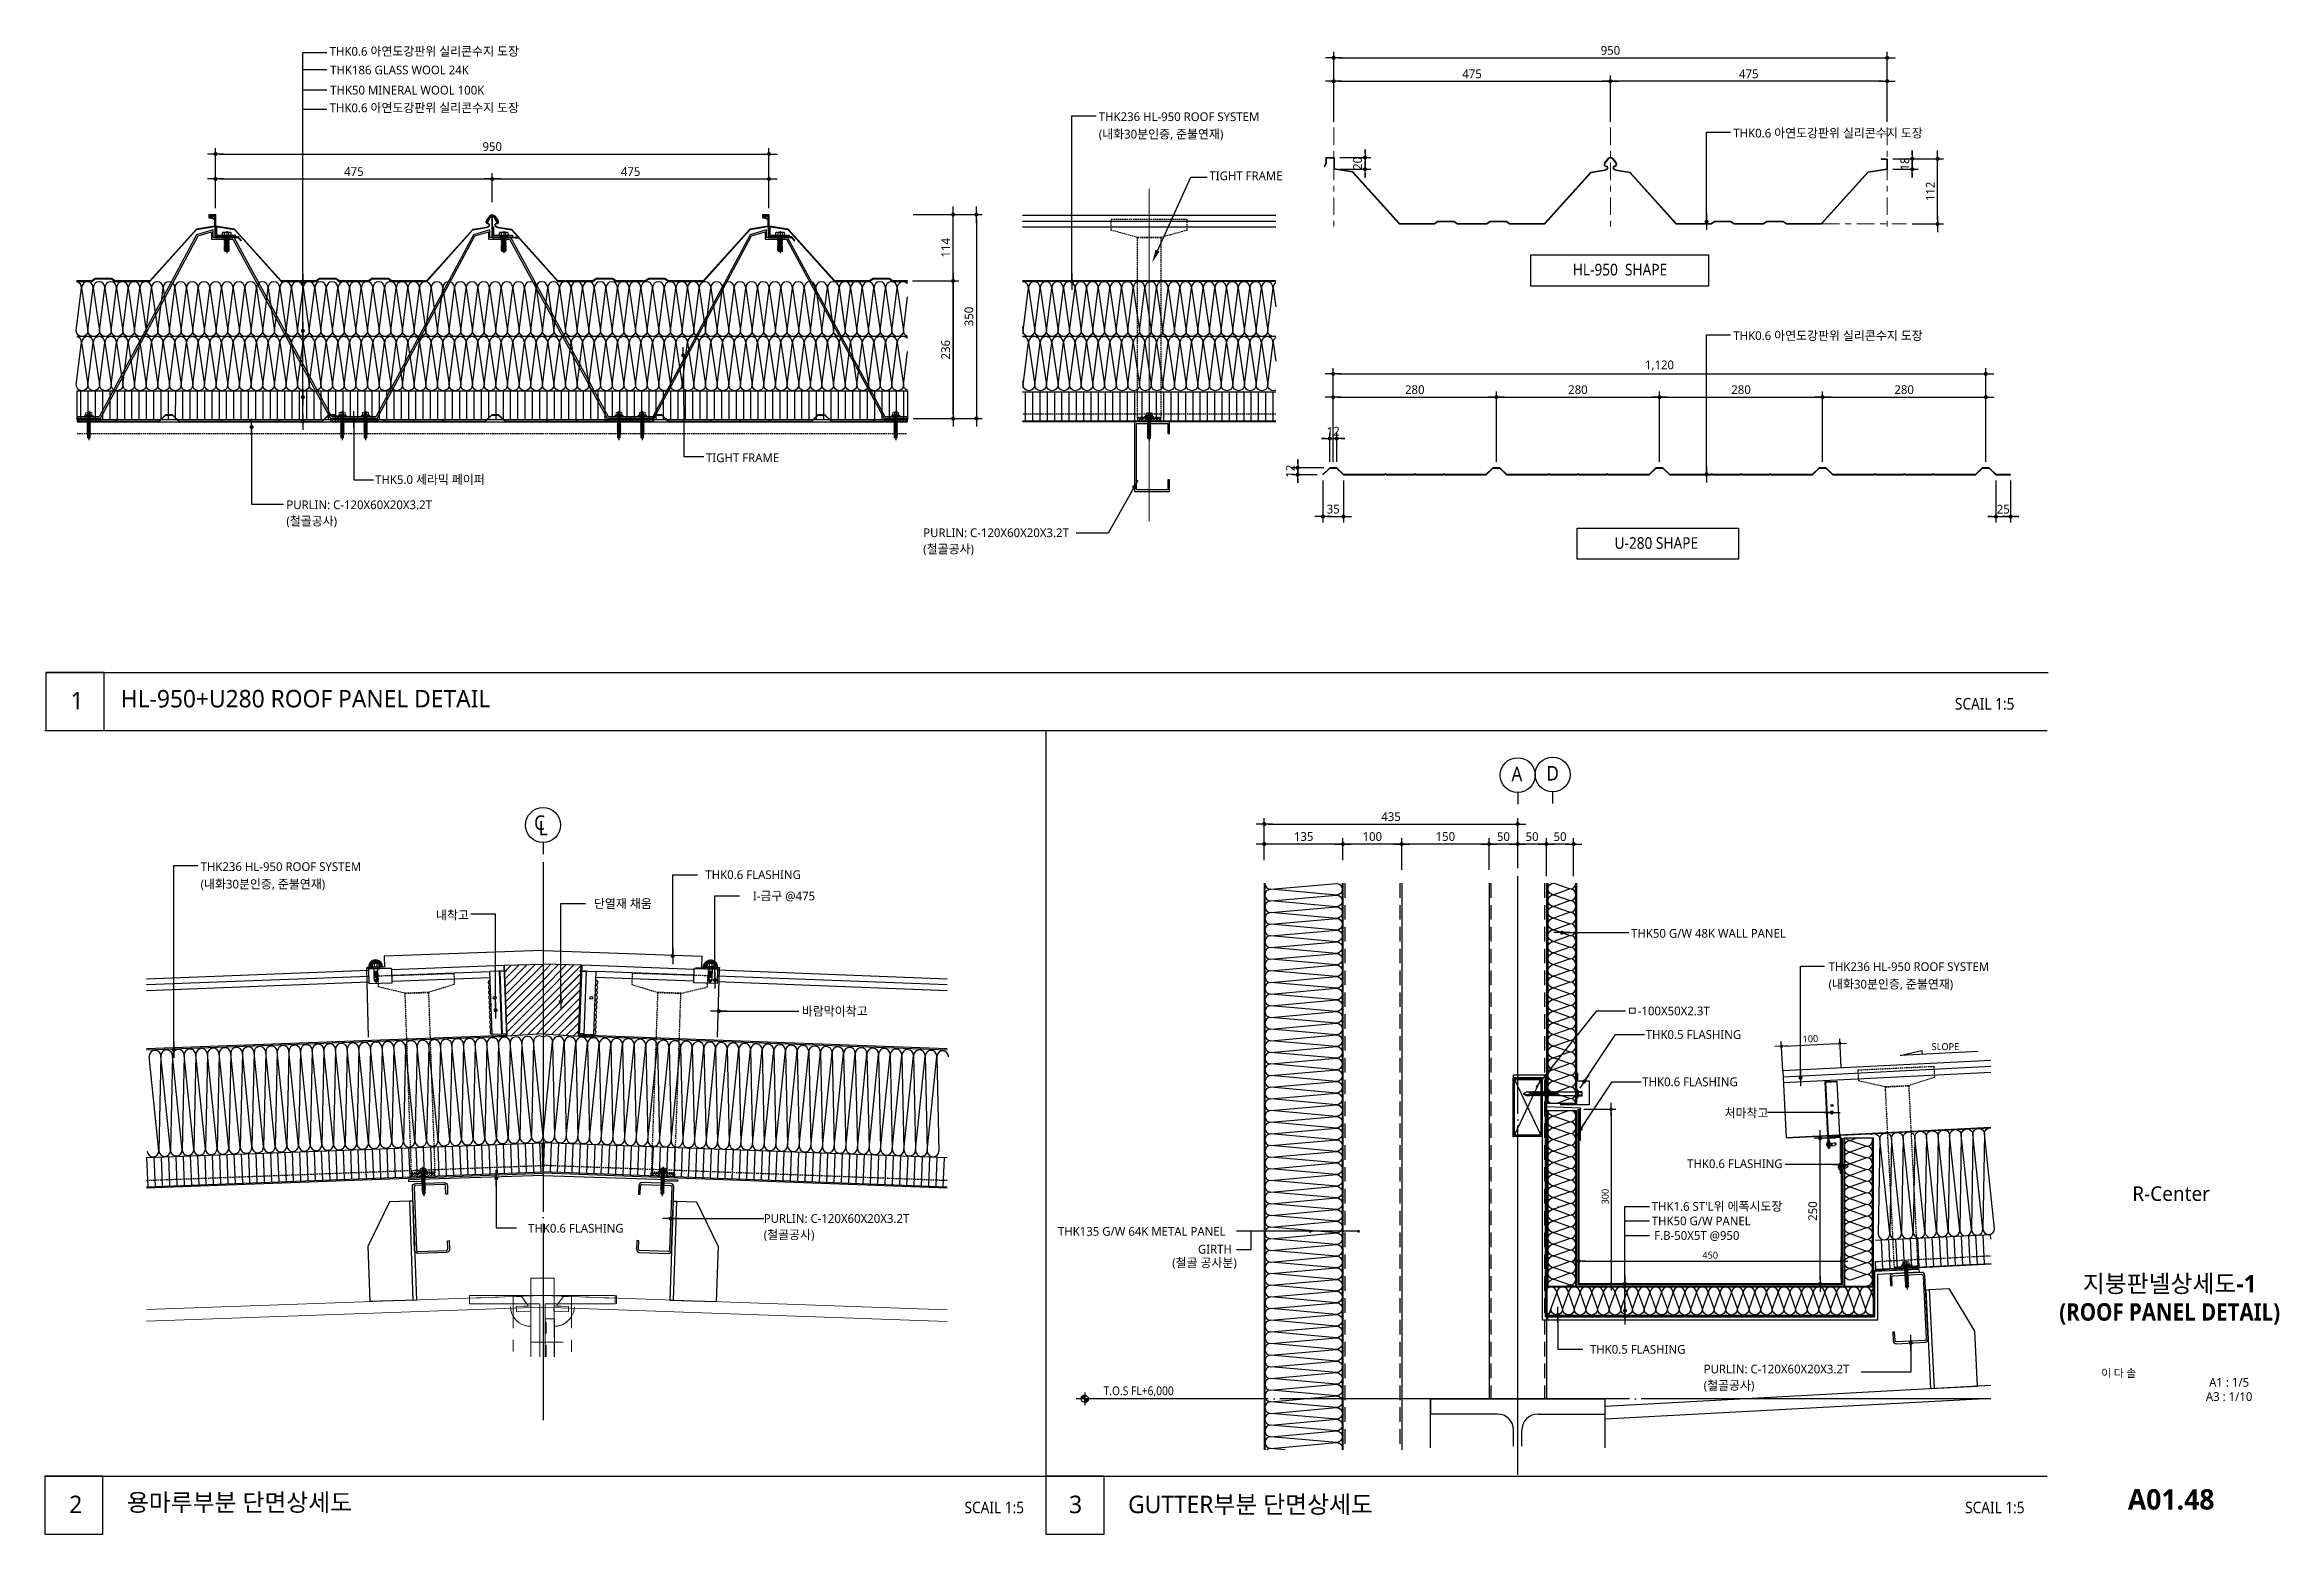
# Model space of a CAD drawing. Header units: millimetres. Extents: x -1365 to 31821, y 84 to 2865.
# Drawn here: x 23780 to 27616, y 105 to 2663 of the extents above; entities that cross this region are included whole.
import ezdxf
from ezdxf import colors
from ezdxf.entities.mleader import LeaderData, LeaderLine
from ezdxf.enums import TextEntityAlignment as Align
from ezdxf.math import Vec2, Vec3

# ---------------------------------------------------------------- set-up
doc = ezdxf.new("R2010")
doc.units = ezdxf.units.MM
doc.header["$LTSCALE"] = 10
for name, pattern in [('0', [0]), ('CEN', [62, 60, -1, 0, -1]), ('CEN-GAUN', [32.2, 30, -1, 0.2, -1]), ('CENTER', [2, 1.25, -0.25, 0.25, -0.25]), ('HID', [0.375, 0.25, -0.125]), ('XKITLINE00', [0]), ('XKITLINE02', [4, 2, -2]), ('XKITLINE03', [6, 3, -1, 1, -1])]:
    doc.linetypes.add(name, pattern=pattern)
doc.layers.get('DEFPOINTS').update_dxf_attribs({"color": 137})
for name, color, linetype in [('0-3', 3, 'Continuous'), ('0-4', 4, 'Continuous'), ('0-8', 8, 'Continuous'), ('1', 7, 'Continuous'), ('11', 11, 'Continuous'), ('2', 1, 'CENTER'), ('2SEC', 2, 'Continuous'), ('3', 3, 'Continuous'), ('3SEC', 3, 'Continuous'), ('4ELE', 4, 'Continuous'), ('6', 6, 'Continuous'), ('[]PURLIN', 6, '0'), ('[]단열재', 8, 'Continuous'), ('A-ELE-2', 2, 'Continuous'), ('A-ELE-9', 9, 'Continuous'), ('A-elev-5', 5, 'Continuous'), ('A-STL4', 4, 'Continuous'), ('A90-외벽마감상세도$0$ROOF DET(제일모직센타동)-120207(삼우수정)$0$3SEC', 3, 'Continuous'), ('AA-AXIS-BUBL', 3, 'Continuous'), ('AA-AXIS-LINE', 1, 'CEN'), ('AA-CLXK-CNTL(BLBR)', 11, 'CEN'), ('AA-DETL-STEL', 7, 'Continuous'), ('AA-ELEV-PCN8', 8, 'Continuous'), ('AA-METAL', 8, 'Continuous'), ('AA-SECT-STEL', 2, 'Continuous'), ('AC', 9, 'Continuous'), ('BOLT', 7, 'Continuous'), ('CEN', 1, 'CEN-GAUN'), ('DETL', 8, 'Continuous'), ('DIM', 7, 'Continuous'), ('DIMM', 7, 'Continuous'), ('DM', 7, 'Continuous'), ('ETC', 8, 'Continuous'), ('sash', 10, 'Continuous'), ('SHT', 5, 'Continuous'), ('steel', 3, 'Continuous'), ('SY', 1, 'Continuous'), ('SYM-LEAD', 6, 'Continuous'), ('TEX', 3, 'Continuous'), ('TEXT', 3, 'Continuous'), ('TITLE', 7, 'Continuous'), ('TXT7', 7, 'Continuous'), ('기호', 7, 'Continuous'), ('치수선', 1, 'Continuous')]:
    doc.layers.add(name, color=color, linetype=linetype)
for name, color, linetype, lineweight in [('021', 1, 'CEN', 9), ('_0', 7, 'Continuous', 15), ('A-ANNO-SYMB', 3, 'Continuous', 25), ('Grid', 1, 'Continuous', 0), ('Part', 1, 'Continuous', 0), ('SCREW', 9, 'Continuous', 5)]:
    doc.layers.add(name, color=color, linetype=linetype, lineweight=lineweight)
doc.styles.add('GHS', font='malgun.ttf')
doc.styles.get("Standard").update_dxf_attribs({"font": 'malgun.ttf'})
doc.styles.add('돋움', font='malgun.ttf', dxfattribs={"width": 0.9})
doc.styles.add('맑은고딕', font='malgun.ttf')
doc.styles.add('맑은고딕B', font='malgunbd.ttf')
doc.styles.add('스타일1', font='malgun.ttf')
doc.dimstyles.new('GAUN-10', dxfattribs={"dimscale": 10, "dimtxt": 1.5, "dimasz": 0.7, "dimexe": 1, "dimexo": 1, "dimgap": 0.5, "dimtad": 1, "dimdec": 0, "dimzin": 1, "dimdsep": 46, "dimlunit": 6, "dimtxsty": '맑은고딕', "dimblk": 'CJDOT', "dimcen": 0.09, "dimdle": 1, "dimclrd": 256, "dimclre": 256, "dimclrt": 3, "dimadec": 0, "dimazin": 0, "dimtfac": 1, "dimtdec": 0, "dimtix": 1, "dimtmove": 2, "dimatfit": 3, "dimldrblk": 'CJDOT', "dimfxl": 1, "dimtolj": 1, "dimtzin": 1, "dimarcsym": 0})
doc.dimstyles.new('GAUN-8', dxfattribs={"dimscale": 8, "dimtxt": 1.5, "dimasz": 0.7, "dimexe": 1, "dimexo": 1, "dimgap": 0.5, "dimtad": 1, "dimdec": 0, "dimzin": 1, "dimdsep": 46, "dimlunit": 6, "dimtxsty": '맑은고딕', "dimblk": 'CJDOT', "dimcen": 0.09, "dimdle": 1, "dimclrd": 256, "dimclre": 256, "dimclrt": 3, "dimadec": 0, "dimazin": 0, "dimtfac": 1, "dimtdec": 0, "dimtix": 1, "dimtmove": 2, "dimatfit": 3, "dimfxl": 1, "dimtolj": 1, "dimtzin": 1, "dimarcsym": 0})
doc.dimstyles.new('HL-5', dxfattribs={"dimscale": 5, "dimtxt": 3, "dimasz": 1, "dimexe": 2, "dimexo": 2, "dimgap": 1, "dimtad": 1, "dimdec": 0, "dimzin": 0, "dimdsep": 46, "dimlunit": 6, "dimtxsty": 'GHS', "dimblk": 'DOT', "dimcen": 1, "dimclrd": 256, "dimclre": 256, "dimclrt": 3, "dimadec": 0, "dimazin": 0, "dimtfac": 1, "dimtdec": 0, "dimtix": 1, "dimtmove": 2, "dimatfit": 3, "dimldrblk": 'DOT', "dimfxl": 1, "dimtolj": 1, "dimtzin": 0, "dimarcsym": 0})
pattern_1 = [(45.13625417, (-4808169.62, 2404496.118), (-6.751189883, 6.71915621), [])]

msp = doc.modelspace()

# ---------------------------------------------------------------- texts
at = {"layer": 'A-ANNO-SYMB', "style": '돋움', "width": 0.9}
msp.add_text('T.O.S FL+6,000', height=15, dxfattribs=at).set_placement((25718.5, 344), align=Align.RIGHT)
at = {"layer": 'TEX', "style": '돋움', "width": 0.9}
for s, p in [('HL-950  SHAPE', (26484.4, 2276.6)), ('U-280 SHAPE', (26546.8, 1807.2))]:
    msp.add_text(s, height=20, dxfattribs=at).set_placement(p, align=Align.MIDDLE)
at = {"layer": 'TEXT', "color": 3, "style": '스타일1'}
for s, p in [('THK0.6 아연도강판위 실리콘수지 도장', (24269.6, 2643.9)), ('THK186 GLASS WOOL 24K', (24270.5, 2611.9)), ('THK50 MINERAL WOOL 100K', (24270.5, 2577.3)), ('THK0.6 아연도강판위 실리콘수지 도장', (24269.6, 2546.9)), ('THK236 HL-950 ROOF SYSTEM', (25589.8, 2531.7)), ('(내화30분인증, 준불연재)', (25589.8, 2501.7)), ('THK0.6 아연도강판위 실리콘수지 도장', (26679, 2503.5)), ('TIGHT FRAME', (25779.7, 2430.2)), ('THK0.6 아연도강판위 실리콘수지 도장', (26679, 2155.7)), ('TIGHT FRAME ', (24915.6, 1946)), ('THK5.0 세라믹 페이퍼', (24347.7, 1908.6)), ('THK236 HL-950 ROOF SYSTEM', (24048.1, 1244)), ('(내화30분인증, 준불연재)', (24048.1, 1214)), ('THK50 G/W 48K WALL PANEL', (26503.5, 1129.4)), ('THK236 HL-950 ROOF SYSTEM', (26842.5, 1072.2)), ('(내화30분인증, 준불연재)', (26842.5, 1042.2)), ('THK135 G/W 64K METAL PANEL', (25519.7, 617.7)), ('(철골 공사분)', (25715.8, 563.7)), ('GIRTH ', (25760, 587.1))]:
    msp.add_text(s, height=15, dxfattribs=at).set_placement(p)
for s, height, p in [('PURLIN: C-120X60X20X3.2T', 15, (24195.3, 1872.8)), ('(철골공사)', 15, (24195.3, 1844.8)), ('(철골공사)', 15, (25288.5, 1796.8)), ('PURLIN: C-120X60X20X3.2T', 15, (25288.5, 1824.8)), ('내착고', 15, (24452.2, 1168.3)), ('바람막이착고', 15, (25080.1, 1003.2, 0)), ('ㅁ-100X50X2.3T', 15, (26496.1, 1003.7, 0)), ('THK0.5 FLASHING', 15, (26528.6, 963.2, 0)), ('SLOPE', 12, (27019.4, 942.4, 0)), ('THK0.6 FLASHING', 15, (26522.7, 882, 0)), ('PURLIN: C-120X60X20X3.2T', 15, (25014.7, 647.3)), ("THK1.6 ST'L위 에폭시도장", 15, (26538.8, 668.1, 0)), ('(철골공사)', 15, (25014.7, 619.3)), ('THK50 G/W PANEL', 15, (26538.9, 643.1, 0)), ('F.B-50X5T @950', 15, (26543.1, 618.1, 0)), ('PURLIN: C-120X60X20X3.2T', 15, (26628.1, 388.8)), ('(철골공사)', 15, (26628.1, 360.8))]:
    msp.add_text(s, height=height, dxfattribs=at).set_placement(p, align=Align.MIDDLE_LEFT)
at = {"layer": 'TEXT', "style": '스타일1'}
for s, p in [('1', (23824.9, 1521.5)), ('HL-950+U280 ROOF PANEL DETAIL', (23911.1, 1524.9)), ('2', (23822.7, 141.4)), ('용마루부분 단면상세도', (23921.6, 144.8)), ('3', (25538.9, 141.4)), ('GUTTER부분 단면상세도', (25640.1, 141.4))]:
    msp.add_text(s, height=30, dxfattribs=at).set_placement(p)
at = {"layer": 'TEXT', "color": 3, "style": '스타일1'}
for s, p in [('THK0.6 FLASHING', (25078.4, 1230.2)), ('단열재 채움', (24822.5, 1180.4)), ('I-금구 @475', (25102.9, 1193.6)), ('THK0.6 FLASHING', (24774.1, 623)), ('THK0.5 FLASHING', (26596.7, 415.1, 0))]:
    msp.add_text(s, height=15, dxfattribs=at).set_placement(p, align=Align.RIGHT)
for s, p in [('처마착고', (26739.2, 828.4, 0)), ('THK0.6 FLASHING', (26763.5, 741.4))]:
    msp.add_text(s, height=15, dxfattribs=at).set_placement(p, align=Align.MIDDLE_RIGHT)
at = {"layer": 'TEXT', "style": '스타일1'}
msp.add_text('R-Center', height=25, dxfattribs=at).set_placement((27430.5, 690), align=Align.MIDDLE_CENTER)
at = {"layer": '기호', "color": 3, "style": '돋움', "width": 0.9}
for s, p in [('A', (26298.1, 1410.7, 0)), ('D', (26358.1, 1411.8, 0)), ('C', (24620.6, 1327, 0)), ('L', (24628.5, 1317.6, 0))]:
    msp.add_text(s, height=25, dxfattribs=at).set_placement(p, align=Align.MIDDLE_LEFT)
at = {"layer": '치수선', "color": 3, "char_height": 20, "attachment_point": 5, "style": '돋움'}
for insert in [(27110.4, 1530.9), (25410.4, 150.9), (27127.9, 150.9)]:
    msp.add_mtext('\\pxqr;SCAIL 1:5', dxfattribs=dict(at, insert=insert))

# ---------------------------------------------------------------- blocks, each defined once
blk = doc.blocks.new('B4')
at = {"layer": 'AC', "color": 8}
for p, q in [((-4.6, 0.5), (-4.6, 0)), ((-4.6, 0.5), (4.5, 0.5)), ((4.5, 0.5), (4.5, 0)), ((-4.6, 0), (4.5, 0)), ((-2.1, 0), (-2.1, -11.4)), ((2.1, 0), (-2.1, -0.7)), ((2.1, -0.7), (-2.1, -1.4)), ((2.1, -1.4), (-2.1, -2.1)), ((2.1, -2.1), (-2.1, -2.8)), ((2.1, -2.8), (-2.1, -3.5)), ((2.1, -3.5), (-2.1, -4.2)), ((2.1, -4.2), (-2.1, -4.9)), ((2.1, -4.9), (-2.1, -5.6)), ((2.1, -5.6), (-2.1, -6.3)), ((2.1, -6.3), (-2.1, -7)), ((0, -14.5), (-2.1, -11.4)), ((0, -14.5), (2.1, -11.4)), ((2.1, 0), (2.1, -11.4))]:
    blk.add_line(p, q, dxfattribs=at)
blk.add_arc((0.1, -2), 4.39, 34.3612, 145.6388, dxfattribs=at)
blk = doc.blocks.new('CJDOT')
blk.add_line((-2, 0), (2, 0))
at = {"const_width": 0.5}
blk.add_lwpolyline([(-0.25, 0, 1), (0.25, 0, 1)], format="xyb", close=True, dxfattribs=at)
blk = doc.blocks.new('*D352')
at = {"layer": 'DEFPOINTS', "color": 0, "transparency": 16777216}
for p in [(26861.9, 948), (26764.2, 892.8), (26864.4, 897.8)]:
    blk.add_point(p, dxfattribs=at)
at = {"layer": 'DIM', "lineweight": -2, "transparency": 16777216}
for p, q in [((26763.8, 900.8), (26761.2, 951)), ((26767.2, 943.3), (26856.3, 947.8)), ((26864, 905.8), (26861.5, 956))]:
    blk.add_line(p, q, dxfattribs=at)
at = {"layer": 'DIM', "lineweight": -2, "transparency": 16777216, "xscale": 5.6, "yscale": 5.6, "zscale": 5.6}
for p, rotation in [((26761.6, 943), 182.8624052258026), ((26861.9, 948), 2.862405225802608)]:
    blk.add_blockref('CJDOT', p, dxfattribs=dict(at, rotation=rotation))
at = {"layer": 'DIM', "color": 3, "transparency": 16777216, "insert": (26811.3, 955.8), "char_height": 12, "attachment_point": 5, "rotation": 2.8624, "style": '맑은고딕'}
blk.add_mtext('\\A1;100', dxfattribs=at)
blk = doc.blocks.new('*D353')
at = {"layer": 'DEFPOINTS', "color": 0, "transparency": 16777216}
for p in [(26864.3, 574), (26414.3, 535.1), (26864.3, 535.1)]:
    blk.add_point(p, dxfattribs=at)
at = {"layer": 'DIM', "lineweight": -2, "transparency": 16777216}
for p, q in [((26414.3, 543.1), (26414.3, 582)), ((26864.3, 543.1), (26864.3, 582)), ((26419.9, 574), (26858.7, 574))]:
    blk.add_line(p, q, dxfattribs=at)
at = {"layer": 'DIM', "lineweight": -2, "transparency": 16777216, "xscale": 5.6, "yscale": 5.6, "zscale": 5.6, "rotation": 180}
blk.add_blockref('CJDOT', (26414.3, 574), dxfattribs=at)
at = {"layer": 'DIM', "lineweight": -2, "transparency": 16777216, "xscale": 5.6, "yscale": 5.6, "zscale": 5.6}
blk.add_blockref('CJDOT', (26864.3, 574), dxfattribs=at)
at = {"layer": 'DIM', "color": 3, "transparency": 16777216, "insert": (26639.3, 584.2), "char_height": 12, "attachment_point": 5, "style": '맑은고딕'}
blk.add_mtext('\\A1;450', dxfattribs=at)
blk = doc.blocks.new('dgfdsgsdfgsgf')
at = {"layer": '11'}
for p, q in [((2765.2, -9451), (2759.2, -9451)), ((2759.2, -9456), (2765.2, -9456)), ((2766.2, -9448.5), (2767.3, -9445.5)), ((2766.2, -9458.5), (2767.3, -9461.5)), ((2767.3, -9445.5), (2767.3, -9461.5)), ((2767.3, -9446.5), (2768.3, -9446.5)), ((2767.3, -9461.5), (2768.3, -9461.5)), ((2768.3, -9445.5), (2768.3, -9461.5)), ((2801.6, -9450.5), (2799.6, -9456.5)), ((2802.4, -9449.8), (2800, -9457.1)), ((2800.7, -9456.5), (2801.6, -9456.5)), ((2803.6, -9450.5), (2801.6, -9456.5)), ((2801.6, -9456.5), (2802, -9457.1)), ((2804.4, -9449.8), (2802, -9457.1)), ((2802, -9457.1), (2802.7, -9456.5)), ((2802.7, -9450.5), (2803.6, -9450.5)), ((2804.7, -9450.5), (2802.7, -9456.5)), ((2802.7, -9456.5), (2803.6, -9456.5)), ((2803.6, -9450.5), (2804.4, -9449.8)), ((2805.6, -9450.5), (2803.6, -9456.5)), ((2803.6, -9456.5), (2804, -9457.1)), ((2806.4, -9449.8), (2804, -9457.1)), ((2804, -9457.1), (2804.7, -9456.5)), ((2804.4, -9449.8), (2804.7, -9450.5)), ((2804.7, -9450.5), (2805.6, -9450.5)), ((2806.7, -9450.5), (2804.7, -9456.5)), ((2804.7, -9456.5), (2805.6, -9456.5)), ((2805.6, -9450.5), (2806.4, -9449.8)), ((2807.6, -9450.5), (2805.6, -9456.5)), ((2805.6, -9456.5), (2806, -9457.1)), ((2808.4, -9449.8), (2806, -9457.1)), ((2806, -9457.1), (2806.7, -9456.5)), ((2806.4, -9449.8), (2806.7, -9450.5)), ((2806.7, -9450.5), (2807.6, -9450.5)), ((2808.7, -9450.5), (2806.7, -9456.5)), ((2806.7, -9456.5), (2807.6, -9456.5)), ((2807.6, -9450.5), (2808.4, -9449.8)), ((2809.6, -9450.5), (2807.6, -9456.5)), ((2807.6, -9456.5), (2808, -9457.1)), ((2810.4, -9449.8), (2808, -9457.1)), ((2808, -9457.1), (2808.7, -9456.5)), ((2808.4, -9449.8), (2808.7, -9450.5)), ((2808.7, -9450.5), (2809.6, -9450.5)), ((2810.7, -9450.5), (2808.7, -9456.5)), ((2808.7, -9456.5), (2809.6, -9456.5)), ((2809.6, -9450.5), (2810.4, -9449.8)), ((2811.6, -9450.5), (2809.6, -9456.5)), ((2809.6, -9456.5), (2810, -9457.1)), ((2812.4, -9449.8), (2810, -9457.1)), ((2810, -9457.1), (2810.7, -9456.5)), ((2810.4, -9449.8), (2810.7, -9450.5)), ((2810.7, -9450.5), (2811.6, -9450.5)), ((2812.7, -9450.5), (2810.7, -9456.5)), ((2810.7, -9456.5), (2811.6, -9456.5)), ((2811.6, -9450.5), (2812.4, -9449.8)), ((2813.6, -9450.5), (2811.6, -9456.5)), ((2811.6, -9456.5), (2812, -9457.1)), ((2814.4, -9449.8), (2812, -9457.1)), ((2812, -9457.1), (2812.7, -9456.5)), ((2812.4, -9449.8), (2812.7, -9450.5)), ((2814.7, -9450.5), (2812.7, -9456.5)), ((2812.7, -9450.5), (2813.6, -9450.5)), ((2812.7, -9456.5), (2813.6, -9456.5)), ((2813.6, -9450.5), (2814.4, -9449.8)), ((2815.6, -9450.5), (2813.6, -9456.5)), ((2813.6, -9456.5), (2814, -9457.1)), ((2816.4, -9449.8), (2814, -9457.1)), ((2814, -9457.1), (2814.7, -9456.5)), ((2814.4, -9449.8), (2814.7, -9450.5)), ((2814.7, -9450.5), (2815.6, -9450.5)), ((2816.7, -9450.5), (2814.7, -9456.5)), ((2814.7, -9456.5), (2815.6, -9456.5)), ((2815.6, -9450.5), (2816.4, -9449.8)), ((2817.6, -9450.5), (2815.6, -9456.5)), ((2815.6, -9456.5), (2816, -9457.1)), ((2818.4, -9449.8), (2816, -9457.1)), ((2816, -9457.1), (2816.7, -9456.5)), ((2816.4, -9449.8), (2816.7, -9450.5)), ((2816.7, -9450.5), (2817.6, -9450.5)), ((2818.7, -9450.5), (2816.7, -9456.5)), ((2816.7, -9456.5), (2817.6, -9456.5)), ((2817.6, -9450.5), (2818.4, -9449.8)), ((2819.6, -9450.5), (2817.6, -9456.5)), ((2817.6, -9456.5), (2818, -9457.1)), ((2820.4, -9449.8), (2818, -9457.1)), ((2818, -9457.1), (2818.7, -9456.5)), ((2818.4, -9449.8), (2818.7, -9450.5)), ((2818.7, -9450.5), (2819.6, -9450.5)), ((2820.7, -9450.5), (2818.7, -9456.5)), ((2818.7, -9456.5), (2819.6, -9456.5)), ((2819.6, -9450.5), (2820.4, -9449.8)), ((2821.6, -9450.5), (2819.6, -9456.5)), ((2819.6, -9456.5), (2820, -9457.1)), ((2822.4, -9449.8), (2820, -9457.1)), ((2820, -9457.1), (2820.7, -9456.5)), ((2820.4, -9449.8), (2820.7, -9450.5)), ((2820.7, -9450.5), (2821.6, -9450.5)), ((2822.7, -9450.5), (2820.7, -9456.5)), ((2820.7, -9456.5), (2821.6, -9456.5)), ((2821.6, -9450.5), (2822.4, -9449.8)), ((2823.6, -9450.5), (2821.6, -9456.5)), ((2821.6, -9456.5), (2822, -9457.1)), ((2824.4, -9449.8), (2822, -9457.1)), ((2822, -9457.1), (2822.7, -9456.5)), ((2822.4, -9449.8), (2822.7, -9450.5)), ((2822.7, -9450.5), (2823.6, -9450.5)), ((2824.7, -9450.5), (2822.7, -9456.5)), ((2822.7, -9456.5), (2823.6, -9456.5)), ((2823.6, -9450.5), (2824.4, -9449.8)), ((2825.6, -9450.5), (2823.6, -9456.5)), ((2823.6, -9456.5), (2824, -9457.1)), ((2826.4, -9449.8), (2824, -9457.1)), ((2824, -9457.1), (2824.7, -9456.5)), ((2824.4, -9449.8), (2824.7, -9450.5)), ((2826.7, -9450.5), (2824.7, -9456.5)), ((2824.7, -9450.5), (2825.6, -9450.5)), ((2824.7, -9456.5), (2825.6, -9456.5)), ((2825.6, -9450.5), (2826.4, -9449.8)), ((2827.6, -9450.5), (2825.6, -9456.5)), ((2825.6, -9456.5), (2826, -9457.1)), ((2828.4, -9449.8), (2826, -9457.1)), ((2826, -9457.1), (2826.7, -9456.5)), ((2826.4, -9449.8), (2826.7, -9450.5)), ((2828.7, -9450.5), (2826.7, -9456.5)), ((2826.7, -9450.5), (2827.6, -9450.5)), ((2826.7, -9456.5), (2827.6, -9456.5)), ((2827.6, -9450.5), (2828.4, -9449.8)), ((2829.6, -9450.5), (2827.6, -9456.5)), ((2827.6, -9456.5), (2828, -9457.1)), ((2830.4, -9449.8), (2828, -9457.1)), ((2828, -9457.1), (2828.7, -9456.5)), ((2828.4, -9449.8), (2828.7, -9450.5)), ((2830.7, -9450.5), (2828.7, -9456.5)), ((2828.7, -9450.5), (2829.6, -9450.5)), ((2828.7, -9456.5), (2829.6, -9456.5)), ((2829.6, -9450.5), (2830.4, -9449.8)), ((2831.6, -9450.5), (2829.6, -9456.5)), ((2829.6, -9456.5), (2830, -9457.1)), ((2832.4, -9449.8), (2830, -9457.1)), ((2830, -9457.1), (2830.7, -9456.5)), ((2830.4, -9449.8), (2830.7, -9450.5)), ((2830.7, -9450.5), (2831.6, -9450.5)), ((2832.7, -9450.5), (2830.7, -9456.5)), ((2830.7, -9456.5), (2831.6, -9456.5)), ((2831.6, -9450.5), (2832.4, -9449.8)), ((2833.6, -9450.5), (2831.6, -9456.5)), ((2831.6, -9456.5), (2832, -9457.1)), ((2834.4, -9449.8), (2832, -9457.1)), ((2832, -9457.1), (2832.7, -9456.5)), ((2832.4, -9449.8), (2832.7, -9450.5)), ((2832.7, -9450.5), (2833.6, -9450.5)), ((2834.7, -9450.5), (2832.7, -9456.5)), ((2832.7, -9456.5), (2833.6, -9456.5)), ((2833.6, -9450.5), (2834.4, -9449.8)), ((2835.6, -9450.5), (2833.6, -9456.5)), ((2833.6, -9456.5), (2834, -9457.1)), ((2836.4, -9449.8), (2834, -9457.1)), ((2834, -9457.1), (2834.7, -9456.5)), ((2834.4, -9449.8), (2834.7, -9450.5)), ((2834.7, -9450.5), (2835.6, -9450.5)), ((2836.7, -9450.5), (2834.7, -9456.5)), ((2834.7, -9456.5), (2835.6, -9456.5)), ((2835.6, -9450.5), (2836.4, -9449.8)), ((2837.6, -9450.5), (2835.6, -9456.5)), ((2835.6, -9456.5), (2836, -9457.1)), ((2838.4, -9449.8), (2836, -9457.1)), ((2836, -9457.1), (2836.7, -9456.5)), ((2836.4, -9449.8), (2836.7, -9450.5)), ((2838.7, -9450.5), (2836.7, -9456.5)), ((2836.7, -9450.5), (2837.6, -9450.5)), ((2836.7, -9456.5), (2837.6, -9456.5)), ((2837.6, -9450.5), (2838.4, -9449.8)), ((2839.6, -9450.5), (2837.6, -9456.5)), ((2837.6, -9456.5), (2838, -9457.1)), ((2840.4, -9449.8), (2838, -9457.1)), ((2838, -9457.1), (2838.7, -9456.5)), ((2838.4, -9449.8), (2838.7, -9450.5)), ((2838.7, -9450.5), (2839.6, -9450.5)), ((2840.7, -9450.5), (2838.7, -9456.5)), ((2838.7, -9456.5), (2839.6, -9456.5)), ((2839.6, -9450.5), (2840.4, -9449.8)), ((2841.6, -9450.5), (2839.6, -9456.5)), ((2839.6, -9456.5), (2840, -9457.1)), ((2842.4, -9449.8), (2840, -9457.1)), ((2840, -9457.1), (2840.7, -9456.5)), ((2840.4, -9449.8), (2840.7, -9450.5)), ((2840.7, -9450.5), (2841.6, -9450.5)), ((2842.7, -9450.5), (2840.7, -9456.5)), ((2840.7, -9456.5), (2841.6, -9456.5)), ((2841.6, -9450.5), (2842.4, -9449.8)), ((2843.6, -9450.5), (2841.6, -9456.5)), ((2841.6, -9456.5), (2842, -9457.1)), ((2844.4, -9449.8), (2842, -9457.1)), ((2842, -9457.1), (2842.7, -9456.5)), ((2842.4, -9449.8), (2842.7, -9450.5)), ((2842.7, -9450.5), (2843.6, -9450.5)), ((2844.7, -9450.5), (2842.7, -9456.5)), ((2842.7, -9456.5), (2843.6, -9456.5)), ((2843.6, -9450.5), (2844.4, -9449.8)), ((2845.6, -9450.5), (2843.6, -9456.5)), ((2843.6, -9456.5), (2844, -9457.1)), ((2846.4, -9449.8), (2844, -9457.1)), ((2844, -9457.1), (2844.7, -9456.5)), ((2844.4, -9449.8), (2844.7, -9450.5)), ((2844.7, -9450.5), (2845.6, -9450.5)), ((2846.7, -9450.5), (2844.7, -9456.5)), ((2844.7, -9456.5), (2845.6, -9456.5)), ((2845.6, -9450.5), (2846.4, -9449.8)), ((2847.6, -9450.5), (2845.6, -9456.5)), ((2845.6, -9456.5), (2846, -9457.1)), ((2848.4, -9449.8), (2846, -9457.1)), ((2846, -9457.1), (2846.7, -9456.5)), ((2846.4, -9449.8), (2846.7, -9450.5)), ((2846.7, -9450.5), (2847.6, -9450.5)), ((2848.7, -9450.5), (2846.7, -9456.5)), ((2846.7, -9456.5), (2848.9, -9456.5)), ((2847.6, -9450.5), (2848.4, -9449.8)), ((2848.4, -9449.8), (2848.7, -9450.5)), ((2848.7, -9450.5), (2849.9, -9450.5))]:
    blk.add_line(p, q, dxfattribs=at)
for points in [[(2765.2, -9449.5), (2759.2, -9449.5), (2759.2, -9457.5), (2765.2, -9457.5)], [(2768.3, -9450.5), (2801.6, -9450.5), (2802.4, -9449.8), (2802.7, -9450.5), (2800.7, -9456.5), (2800, -9457.1), (2799.6, -9456.5), (2768.3, -9456.5)], [(2859.9, -9453.5), (2850.9, -9454.5), (2848.9, -9456.5), (2847.9, -9454.5), (2849.9, -9450.5)], [(2849.9, -9450.5), (2854.9, -9450.5), (2859.9, -9453.5), (2854.9, -9456.5), (2848.9, -9456.5)]]:
    blk.add_lwpolyline(points, dxfattribs=at)
blk.add_lwpolyline([(2765.2, -9448.5), (2766.2, -9448.5), (2766.2, -9458.5), (2765.2, -9458.5)], close=True, dxfattribs=at)
at = {"layer": '2'}
blk.add_line((2768.3, -9461.5), (2768.3, -9447.5), dxfattribs=at)
at = {"layer": 'sash'}
for p, q in [((2768.3, -9461.5), (2768.3, -9447.5)), ((2768.3, -9461), (2768.3, -9461.5))]:
    blk.add_line(p, q, dxfattribs=at)
at = {"layer": 'SCREW', "color": 7}
blk.add_solid([(2767.3, -9445.5), (2767.3, -9461.5), (2768.3, -9445.5), (2768.3, -9461.5)], dxfattribs=at)
blk = doc.blocks.new('*D354')
at = {"layer": 'DEFPOINTS', "color": 0, "transparency": 16777216}
for p in [(26414.3, 834.8), (26414.3, 535.1), (26469.2, 535.1)]:
    blk.add_point(p, dxfattribs=at)
at = {"layer": 'DIM', "lineweight": -2, "transparency": 16777216}
for p, q in [((26422.3, 834.8), (26477.2, 834.8)), ((26469.2, 829.2), (26469.2, 540.7)), ((26422.3, 535.1), (26477.2, 535.1))]:
    blk.add_line(p, q, dxfattribs=at)
at = {"layer": 'DIM', "lineweight": -2, "transparency": 16777216, "xscale": 5.6, "yscale": 5.6, "zscale": 5.6}
for p, rotation in [((26469.2, 834.8), 90), ((26469.2, 535.1), 270)]:
    blk.add_blockref('CJDOT', p, dxfattribs=dict(at, rotation=rotation))
at = {"layer": 'DIM', "color": 3, "transparency": 16777216, "insert": (26459, 684.9), "char_height": 12, "attachment_point": 5, "rotation": 90, "style": '맑은고딕'}
blk.add_mtext('\\A1;300', dxfattribs=at)
blk = doc.blocks.new('*D315')
at = {"layer": 'DEFPOINTS', "color": 0, "transparency": 16777216}
for p in [(26008.9, 1290.3), (26008.9, 1252.6), (26109.7, 1252.6)]:
    blk.add_point(p, dxfattribs=at)
at = {"layer": 'DIM', "lineweight": -2, "transparency": 16777216}
for p, q in [((26008.9, 1262.6), (26008.9, 1300.3)), ((26102.7, 1290.3), (26015.9, 1290.3)), ((26109.7, 1262.6), (26109.7, 1300.3))]:
    blk.add_line(p, q, dxfattribs=at)
at = {"layer": 'DIM', "lineweight": -2, "transparency": 16777216, "xscale": 7, "yscale": 7, "zscale": 7, "rotation": 180}
blk.add_blockref('CJDOT', (26008.9, 1290.3), dxfattribs=at)
at = {"layer": 'DIM', "lineweight": -2, "transparency": 16777216, "xscale": 7, "yscale": 7, "zscale": 7}
blk.add_blockref('CJDOT', (26109.7, 1290.3), dxfattribs=at)
at = {"layer": 'DIM', "color": 3, "transparency": 16777216, "insert": (26059.3, 1303.1), "char_height": 15, "attachment_point": 5, "style": '맑은고딕'}
blk.add_mtext('\\A1;100', dxfattribs=at)
blk = doc.blocks.new('*D316')
at = {"layer": 'DEFPOINTS', "color": 0, "transparency": 16777216}
for p in [(25873.9, 1290.3), (25873.9, 1252.4), (26008.9, 1252.4)]:
    blk.add_point(p, dxfattribs=at)
at = {"layer": 'DIM', "lineweight": -2, "transparency": 16777216}
for p, q in [((25873.9, 1262.4), (25873.9, 1300.3)), ((26001.9, 1290.3), (25880.9, 1290.3)), ((26008.9, 1262.4), (26008.9, 1300.3))]:
    blk.add_line(p, q, dxfattribs=at)
at = {"layer": 'DIM', "lineweight": -2, "transparency": 16777216, "xscale": 7, "yscale": 7, "zscale": 7, "rotation": 180}
blk.add_blockref('CJDOT', (25873.9, 1290.3), dxfattribs=at)
at = {"layer": 'DIM', "lineweight": -2, "transparency": 16777216, "xscale": 7, "yscale": 7, "zscale": 7}
blk.add_blockref('CJDOT', (26008.9, 1290.3), dxfattribs=at)
at = {"layer": 'DIM', "color": 3, "transparency": 16777216, "insert": (25941.4, 1303.1), "char_height": 15, "attachment_point": 5, "style": '맑은고딕'}
blk.add_mtext('\\A1;135', dxfattribs=at)
blk = doc.blocks.new('*D317')
at = {"layer": 'DEFPOINTS', "color": 0, "transparency": 16777216}
for p in [(26308.9, 1324.6), (25873.9, 1253.1), (26308.9, 1239.1)]:
    blk.add_point(p, dxfattribs=at)
at = {"layer": 'DIM', "lineweight": -2, "transparency": 16777216}
for p, q in [((25873.9, 1263.1), (25873.9, 1334.6)), ((25880.9, 1324.6), (26301.9, 1324.6)), ((26308.9, 1249.1), (26308.9, 1334.6))]:
    blk.add_line(p, q, dxfattribs=at)
at = {"layer": 'DIM', "lineweight": -2, "transparency": 16777216, "xscale": 7, "yscale": 7, "zscale": 7, "rotation": 180}
blk.add_blockref('CJDOT', (25873.9, 1324.6), dxfattribs=at)
at = {"layer": 'DIM', "lineweight": -2, "transparency": 16777216, "xscale": 7, "yscale": 7, "zscale": 7}
blk.add_blockref('CJDOT', (26308.9, 1324.6), dxfattribs=at)
at = {"layer": 'DIM', "color": 3, "transparency": 16777216, "insert": (26091.4, 1337.3), "char_height": 15, "attachment_point": 5, "style": '맑은고딕'}
blk.add_mtext('\\A1;435', dxfattribs=at)
blk = doc.blocks.new('_DOT')
at = {"color": 0, "linetype": 'ByBlock'}
blk.add_line((-0.5, 0), (-1, 0), dxfattribs=at)
at = {"color": 0, "linetype": 'ByBlock', "const_width": 0.5}
blk.add_lwpolyline([(-0.25, 0, 1), (0.25, 0, 1)], format="xyb", close=True, dxfattribs=at)
blk = doc.blocks.new('dsgfdsgsfdgfdsgsdfgfdsg')
at = {"layer": 'AA-CLXK-CNTL(BLBR)', "color": 1}
blk.add_line((-48395.6, -8302.7), (-48395.6, -8353), dxfattribs=at)
at = {"layer": 'SCREW', "color": 8}
for p, q in [((-48403.6, -8311.4), (-48401.1, -8310.2)), ((-48403.6, -8311.4), (-48387.6, -8311.4)), ((-48403.6, -8311.4), (-48403.3, -8312.2)), ((-48388, -8312.2), (-48403.3, -8312.2)), ((-48400.6, -8305.7), (-48400.6, -8309.4)), ((-48399.3, -8305.2), (-48392, -8305.2)), ((-48398.8, -8314.1), (-48392.5, -8313.6)), ((-48398.8, -8314.1), (-48398.1, -8313.7)), ((-48398.8, -8314.1), (-48398.1, -8314.4)), ((-48398.8, -8315.9), (-48392.5, -8315.4)), ((-48398.8, -8315.9), (-48398.1, -8315.5)), ((-48398.8, -8315.9), (-48398.1, -8316.2)), ((-48398.8, -8317.7), (-48392.5, -8317.2)), ((-48398.8, -8317.7), (-48398.1, -8317.3)), ((-48398.8, -8317.7), (-48398.1, -8318)), ((-48398.8, -8319.5), (-48392.5, -8319)), ((-48398.8, -8319.5), (-48398.1, -8319.1)), ((-48398.8, -8319.5), (-48398.1, -8319.8)), ((-48398.8, -8321.3), (-48392.5, -8320.8)), ((-48398.8, -8321.3), (-48398.1, -8320.9)), ((-48398.8, -8321.3), (-48398.1, -8321.6)), ((-48398.8, -8323.1), (-48392.5, -8322.6)), ((-48398.8, -8323.1), (-48398.1, -8322.7)), ((-48398.8, -8323.1), (-48398.1, -8323.4)), ((-48398.1, -8313.7), (-48398.1, -8312.2)), ((-48398.1, -8313.7), (-48393.2, -8313.2)), ((-48398.1, -8314.4), (-48393.2, -8313.9)), ((-48398.1, -8315.5), (-48398.1, -8314.4)), ((-48398.1, -8315.5), (-48398.1, -8314.4)), ((-48398.1, -8315.5), (-48393.2, -8315)), ((-48398.1, -8316.2), (-48393.2, -8315.7)), ((-48398.1, -8317.3), (-48398.1, -8316.2)), ((-48398.1, -8317.3), (-48398.1, -8316.2)), ((-48398.1, -8317.3), (-48393.2, -8316.8)), ((-48398.1, -8318), (-48393.2, -8317.5)), ((-48398.1, -8320.9), (-48398.1, -8318)), ((-48398.1, -8319.1), (-48398.1, -8318)), ((-48398.1, -8319.1), (-48393.2, -8318.6)), ((-48398.1, -8319.8), (-48393.2, -8319.3)), ((-48398.1, -8320.9), (-48398.1, -8319.8)), ((-48398.1, -8320.9), (-48393.2, -8320.4)), ((-48398.1, -8321.6), (-48393.2, -8321.1)), ((-48398.1, -8322.7), (-48398.1, -8321.6)), ((-48398.1, -8322.7), (-48393.2, -8322.2)), ((-48398.1, -8323.4), (-48393.2, -8322.9)), ((-48397.9, -8305.7), (-48397.9, -8309.4)), ((-48393.4, -8305.7), (-48393.4, -8309.4)), ((-48393.2, -8313.2), (-48393.2, -8312.2)), ((-48392.5, -8313.6), (-48393.2, -8313.2)), ((-48392.5, -8313.6), (-48393.2, -8313.9)), ((-48393.2, -8315), (-48393.2, -8313.9)), ((-48393.2, -8315), (-48393.2, -8313.9)), ((-48392.5, -8315.4), (-48393.2, -8315)), ((-48392.5, -8315.4), (-48393.2, -8315.7)), ((-48393.2, -8316.8), (-48393.2, -8315.7)), ((-48393.2, -8316.8), (-48393.2, -8315.7)), ((-48392.5, -8317.2), (-48393.2, -8316.8)), ((-48392.5, -8317.2), (-48393.2, -8317.5)), ((-48393.2, -8318.6), (-48393.2, -8317.5)), ((-48393.2, -8318.6), (-48393.2, -8317.5)), ((-48392.5, -8319), (-48393.2, -8318.6)), ((-48392.5, -8319), (-48393.2, -8319.3)), ((-48393.2, -8320.4), (-48393.2, -8319.3)), ((-48393.2, -8320.4), (-48393.2, -8319.3)), ((-48392.5, -8320.8), (-48393.2, -8320.4)), ((-48392.5, -8320.8), (-48393.2, -8321.1)), ((-48393.2, -8322.2), (-48393.2, -8321.1)), ((-48392.5, -8322.6), (-48393.2, -8322.2)), ((-48392.5, -8322.6), (-48393.2, -8322.9)), ((-48393.2, -8324), (-48393.2, -8322.9)), ((-48390.6, -8305.7), (-48390.6, -8309.4)), ((-48387.6, -8311.4), (-48390.1, -8310.2)), ((-48387.6, -8311.4), (-48388, -8312.2)), ((-48398.8, -8324.9), (-48392.5, -8324.4)), ((-48398.8, -8324.9), (-48398.1, -8324.5)), ((-48398.8, -8324.9), (-48398.1, -8325.2)), ((-48398.8, -8326.7), (-48392.5, -8326.2)), ((-48398.8, -8326.7), (-48398.1, -8326.3)), ((-48398.8, -8326.7), (-48398.1, -8327)), ((-48398.8, -8328.5), (-48392.5, -8328)), ((-48398.8, -8328.5), (-48398.1, -8328.1)), ((-48398.8, -8328.5), (-48398.1, -8328.8)), ((-48398.8, -8330.3), (-48392.5, -8329.8)), ((-48398.8, -8330.3), (-48398.1, -8329.9)), ((-48398.8, -8330.3), (-48398.1, -8330.6)), ((-48398.8, -8332.1), (-48392.5, -8331.6)), ((-48398.8, -8332.1), (-48398.1, -8331.7)), ((-48398.8, -8332.1), (-48398.1, -8332.4)), ((-48398.8, -8333.9), (-48392.5, -8333.4)), ((-48398.8, -8333.9), (-48398.1, -8333.5)), ((-48398.8, -8333.9), (-48398.1, -8334.2)), ((-48398.8, -8335.7), (-48392.5, -8335.2)), ((-48398.8, -8335.7), (-48398.1, -8335.3)), ((-48398.8, -8335.7), (-48398.1, -8336)), ((-48398.8, -8337.5), (-48392.5, -8337)), ((-48398.8, -8337.5), (-48398.1, -8337.1)), ((-48398.8, -8337.5), (-48398.1, -8337.8)), ((-48398.8, -8339.3), (-48392.5, -8338.8)), ((-48398.8, -8339.3), (-48398.1, -8338.9)), ((-48398.8, -8339.3), (-48398.1, -8339.6)), ((-48398.8, -8341.1), (-48392.5, -8340.6)), ((-48398.8, -8341.1), (-48398.1, -8340.7)), ((-48398.8, -8341.1), (-48398.1, -8341.4)), ((-48398.8, -8342.9), (-48392.5, -8342.4)), ((-48398.8, -8342.9), (-48398.1, -8342.5)), ((-48398.8, -8342.9), (-48398.1, -8343.2)), ((-48398.1, -8324.5), (-48398.1, -8323.4)), ((-48398.1, -8324.5), (-48393.2, -8324)), ((-48398.1, -8325.2), (-48393.2, -8324.7)), ((-48398.1, -8326.3), (-48398.1, -8325.2)), ((-48398.1, -8326.3), (-48393.2, -8325.8)), ((-48398.1, -8327), (-48393.2, -8326.5)), ((-48398.1, -8328.1), (-48398.1, -8327)), ((-48398.1, -8328.1), (-48393.2, -8327.6)), ((-48398.1, -8328.8), (-48393.2, -8328.3)), ((-48398.1, -8329.9), (-48398.1, -8328.8)), ((-48398.1, -8329.9), (-48393.2, -8329.4)), ((-48398.1, -8330.6), (-48393.2, -8330.1)), ((-48398.1, -8331.7), (-48398.1, -8330.6)), ((-48398.1, -8331.7), (-48393.2, -8331.2)), ((-48398.1, -8332.4), (-48393.2, -8331.9)), ((-48398.1, -8333.5), (-48398.1, -8332.4)), ((-48398.1, -8333.5), (-48393.2, -8333)), ((-48398.1, -8334.2), (-48393.2, -8333.7)), ((-48398.1, -8335.3), (-48398.1, -8334.2)), ((-48398.1, -8335.3), (-48393.2, -8334.8)), ((-48398.1, -8336), (-48393.2, -8335.5)), ((-48398.1, -8337.1), (-48398.1, -8336)), ((-48398.1, -8337.1), (-48393.2, -8336.6)), ((-48398.1, -8337.8), (-48393.2, -8337.3)), ((-48398.1, -8338.9), (-48398.1, -8337.8)), ((-48398.1, -8338.9), (-48393.2, -8338.4)), ((-48398.1, -8339.6), (-48393.2, -8339.1)), ((-48398.1, -8340.7), (-48398.1, -8339.6)), ((-48398.1, -8340.7), (-48393.2, -8340.2)), ((-48398.1, -8341.4), (-48393.2, -8340.9)), ((-48398.1, -8342.5), (-48398.1, -8341.4)), ((-48398.1, -8342.5), (-48393.2, -8342)), ((-48398.1, -8343.2), (-48397, -8343.1)), ((-48397.9, -8348.4), (-48397.9, -8343.2)), ((-48397.9, -8343.2), (-48397.9, -8343.2)), ((-48397.4, -8344), (-48397.9, -8344.2)), ((-48395.6, -8350.2), (-48397.9, -8348.4)), ((-48397.8, -8348.2), (-48397.8, -8344.1)), ((-48395.6, -8350.2), (-48397.8, -8348.2)), ((-48397, -8343.1), (-48397.4, -8344)), ((-48397.4, -8344), (-48397.4, -8347.4)), ((-48397.4, -8347.4), (-48395.6, -8350.2)), ((-48396, -8343), (-48393.1, -8342.7)), ((-48394.8, -8347.2), (-48395.6, -8350.2)), ((-48395.6, -8350.2), (-48393.1, -8348.4)), ((-48394.8, -8347.2), (-48393.1, -8348.4)), ((-48392.5, -8324.4), (-48393.2, -8324)), ((-48392.5, -8324.4), (-48393.2, -8324.7)), ((-48393.2, -8325.8), (-48393.2, -8324.7)), ((-48392.5, -8326.2), (-48393.2, -8325.8)), ((-48392.5, -8326.2), (-48393.2, -8326.5)), ((-48393.2, -8327.6), (-48393.2, -8326.5)), ((-48392.5, -8328), (-48393.2, -8327.6)), ((-48392.5, -8328), (-48393.2, -8328.3)), ((-48393.2, -8329.4), (-48393.2, -8328.3)), ((-48392.5, -8329.8), (-48393.2, -8329.4)), ((-48392.5, -8329.8), (-48393.2, -8330.1)), ((-48393.2, -8331.2), (-48393.2, -8330.1)), ((-48392.5, -8331.6), (-48393.2, -8331.2)), ((-48392.5, -8331.6), (-48393.2, -8331.9)), ((-48393.2, -8333), (-48393.2, -8331.9)), ((-48392.5, -8333.4), (-48393.2, -8333)), ((-48392.5, -8333.4), (-48393.2, -8333.7)), ((-48393.2, -8334.8), (-48393.2, -8333.7)), ((-48392.5, -8335.2), (-48393.2, -8334.8)), ((-48392.5, -8335.2), (-48393.2, -8335.5)), ((-48393.2, -8336.6), (-48393.2, -8335.5)), ((-48392.5, -8337), (-48393.2, -8336.6)), ((-48392.5, -8337), (-48393.2, -8337.3)), ((-48393.2, -8338.4), (-48393.2, -8337.3)), ((-48392.5, -8338.8), (-48393.2, -8338.4)), ((-48392.5, -8338.8), (-48393.2, -8339.1)), ((-48393.2, -8340.2), (-48393.2, -8339.1)), ((-48392.5, -8340.6), (-48393.2, -8340.2)), ((-48392.5, -8340.6), (-48393.2, -8340.9)), ((-48393.2, -8342), (-48393.2, -8340.9)), ((-48392.5, -8342.4), (-48393.2, -8342)), ((-48392.5, -8342.4), (-48393.1, -8342.7)), ((-48393.1, -8342.7), (-48393.1, -8348.4))]:
    blk.add_line(p, q, dxfattribs=at)
blk.add_lwpolyline([(-48389.6, -8310), (-48389.6, -8309.5, 0.414214), (-48389.8, -8309.4), (-48400.6, -8309.4), (-48401.5, -8309.4, 0.414214), (-48401.6, -8309.5), (-48401.6, -8310, 0.414214), (-48401.5, -8310.2), (-48389.8, -8310.2, 0.414214)], format="xyb", close=True, dxfattribs=at)
for centre, radius, start, end in [((-48399.3, -8307.2), 2.07, 48.3968, 131.6032), ((-48395.6, -8310.3), 5.11, 63.8596, 116.1404), ((-48392, -8307.2), 2.07, 48.3968, 131.6032), ((-48396.3, -8344.4), 1.41, 2.6881, 120.338), ((-48405, -8346.3), 10.3, 354.5451, 11.0231)]:
    blk.add_arc(centre, radius, start, end, dxfattribs=at)
blk = doc.blocks.new('sfsfdafasgf')
at = {"layer": '1'}
h = blk.add_hatch(dxfattribs=at)
h.set_pattern_fill('ANSI31', color=256, angle=-6.0729)
h.set_pattern_definition([(38.927099766, (-5138373.1993, 6729294.5468), (-1.994951182, 2.4699787006), [])])
h.paths.add_polyline_path([(-927.1, 495.5), (-927.2, 490.5), (-887.2, 489.2), (-887.1, 494.2)])
blk.add_lwpolyline([(-927.1, 495.5), (-927.2, 490.5), (-887.2, 489.2), (-887.1, 494.2)], close=True, dxfattribs=at)
at = {"layer": '4ELE', "linetype": 'HID'}
for points in [[(-831.6, 815), (-876.8, 804.3), (-916.8, 805.6), (-961.5, 819.6), (-960.9, 838.6), (-831, 834), (-831.6, 815)], [(-876.8, 804.3), (-887.1, 494.2), (-927.1, 495.5), (-916.8, 805.6)]]:
    blk.add_lwpolyline(points, close=True, dxfattribs=at)
at = {"layer": '_0', "linetype": 'ByBlock'}
blk.add_lwpolyline([(-887.1, 494.2), (-927.1, 495.5), (-927.2, 490.5), (-887.2, 489.2)], close=True, dxfattribs=at)
at = {"xscale": -1, "rotation": 358.1013737809316}
blk.add_blockref('dsgfdsgsfdgfdsgsdfgfdsg', (-49000.7, 10407.9), dxfattribs=at)
blk = doc.blocks.new('*D318')
at = {"layer": 'DEFPOINTS', "color": 0, "transparency": 16777216}
for p in [(25023.7, 2475.1), (24073.7, 2372.4), (25023.7, 2372.4)]:
    blk.add_point(p, dxfattribs=at)
at = {"layer": 'DIM', "lineweight": -2, "transparency": 16777216}
for p, q in [((24073.7, 2382.4), (24073.7, 2485.1)), ((24080.7, 2475.1), (25016.7, 2475.1)), ((25023.7, 2382.4), (25023.7, 2485.1))]:
    blk.add_line(p, q, dxfattribs=at)
at = {"layer": 'DIM', "lineweight": -2, "transparency": 16777216, "xscale": 7, "yscale": 7, "zscale": 7, "rotation": 180}
blk.add_blockref('CJDOT', (24073.7, 2475.1), dxfattribs=at)
at = {"layer": 'DIM', "lineweight": -2, "transparency": 16777216, "xscale": 7, "yscale": 7, "zscale": 7}
blk.add_blockref('CJDOT', (25023.7, 2475.1), dxfattribs=at)
at = {"layer": 'DIM', "color": 3, "transparency": 16777216, "insert": (24548.7, 2487.8), "char_height": 15, "attachment_point": 5, "style": '맑은고딕'}
blk.add_mtext('\\A1;950', dxfattribs=at)
blk = doc.blocks.new('*D319')
at = {"layer": 'DEFPOINTS', "color": 0, "transparency": 16777216}
for p in [(24548.7, 2432.3), (24073.7, 2382.4), (24548.7, 2382.4)]:
    blk.add_point(p, dxfattribs=at)
at = {"layer": 'DIM', "lineweight": -2, "transparency": 16777216}
for p, q in [((24073.7, 2392.4), (24073.7, 2442.3)), ((24080.7, 2432.3), (24541.7, 2432.3)), ((24548.7, 2392.4), (24548.7, 2442.3))]:
    blk.add_line(p, q, dxfattribs=at)
at = {"layer": 'DIM', "lineweight": -2, "transparency": 16777216, "xscale": 7, "yscale": 7, "zscale": 7, "rotation": 180}
blk.add_blockref('CJDOT', (24073.7, 2432.3), dxfattribs=at)
at = {"layer": 'DIM', "lineweight": -2, "transparency": 16777216, "xscale": 7, "yscale": 7, "zscale": 7}
blk.add_blockref('CJDOT', (24548.7, 2432.3), dxfattribs=at)
at = {"layer": 'DIM', "color": 3, "transparency": 16777216, "insert": (24311.2, 2444.9), "char_height": 15, "attachment_point": 5, "style": '맑은고딕'}
blk.add_mtext('\\A1;475', dxfattribs=at)
blk = doc.blocks.new('*D320')
at = {"layer": 'DEFPOINTS', "color": 0, "transparency": 16777216}
for p in [(25023.7, 2432.3), (24548.7, 2382.4), (25023.7, 2382.4)]:
    blk.add_point(p, dxfattribs=at)
at = {"layer": 'DIM', "lineweight": -2, "transparency": 16777216}
for p, q in [((24548.7, 2392.4), (24548.7, 2442.3)), ((24555.7, 2432.3), (25016.7, 2432.3)), ((25023.7, 2392.4), (25023.7, 2442.3))]:
    blk.add_line(p, q, dxfattribs=at)
at = {"layer": 'DIM', "lineweight": -2, "transparency": 16777216, "xscale": 7, "yscale": 7, "zscale": 7, "rotation": 180}
blk.add_blockref('CJDOT', (24548.7, 2432.3), dxfattribs=at)
at = {"layer": 'DIM', "lineweight": -2, "transparency": 16777216, "xscale": 7, "yscale": 7, "zscale": 7}
blk.add_blockref('CJDOT', (25023.7, 2432.3), dxfattribs=at)
at = {"layer": 'DIM', "color": 3, "transparency": 16777216, "insert": (24786.2, 2444.9), "char_height": 15, "attachment_point": 5, "style": '맑은고딕'}
blk.add_mtext('\\A1;475', dxfattribs=at)
blk = doc.blocks.new('*D321')
at = {"layer": 'DEFPOINTS', "color": 0, "transparency": 16777216}
for p in [(25259.9, 2257.1), (25339.8, 2257.1), (25261.3, 2021.1)]:
    blk.add_point(p, dxfattribs=at)
at = {"layer": 'DIM', "lineweight": -2, "transparency": 16777216}
for p, q in [((25269.9, 2257.1), (25349.8, 2257.1)), ((25339.8, 2028.1), (25339.8, 2250.1)), ((25271.3, 2021.1), (25349.8, 2021.1))]:
    blk.add_line(p, q, dxfattribs=at)
at = {"layer": 'DIM', "lineweight": -2, "transparency": 16777216, "xscale": 7, "yscale": 7, "zscale": 7}
for p, rotation in [((25339.8, 2257.1), 90), ((25339.8, 2021.1), 270)]:
    blk.add_blockref('CJDOT', p, dxfattribs=dict(at, rotation=rotation))
at = {"layer": 'DIM', "color": 3, "transparency": 16777216, "insert": (25327, 2139.1), "char_height": 15, "attachment_point": 5, "rotation": 90, "style": '맑은고딕'}
blk.add_mtext('\\A1;236', dxfattribs=at)
blk = doc.blocks.new('*D322')
at = {"layer": 'DEFPOINTS', "color": 0, "transparency": 16777216}
for p in [(25261.2, 2371.1), (25339.8, 2371.1), (25259.9, 2257.1)]:
    blk.add_point(p, dxfattribs=at)
at = {"layer": 'DIM', "lineweight": -2, "transparency": 16777216}
for p, q in [((25271.2, 2371.1), (25349.8, 2371.1)), ((25339.8, 2264.1), (25339.8, 2364.1)), ((25269.9, 2257.1), (25349.8, 2257.1))]:
    blk.add_line(p, q, dxfattribs=at)
at = {"layer": 'DIM', "lineweight": -2, "transparency": 16777216, "xscale": 7, "yscale": 7, "zscale": 7}
for p, rotation in [((25339.8, 2371.1), 90), ((25339.8, 2257.1), 270)]:
    blk.add_blockref('CJDOT', p, dxfattribs=dict(at, rotation=rotation))
at = {"layer": 'DIM', "color": 3, "transparency": 16777216, "insert": (25327.1, 2314.1), "char_height": 15, "attachment_point": 5, "rotation": 90, "style": '맑은고딕'}
blk.add_mtext('\\A1;114', dxfattribs=at)
blk = doc.blocks.new('*D323')
at = {"layer": 'DEFPOINTS', "color": 0, "transparency": 16777216}
for p in [(25261.2, 2371.1), (25261.2, 2021.1), (25379.8, 2021.1)]:
    blk.add_point(p, dxfattribs=at)
at = {"layer": 'DIM', "lineweight": -2, "transparency": 16777216}
for p, q in [((25271.2, 2371.1), (25389.8, 2371.1)), ((25379.8, 2364.1), (25379.8, 2028.1)), ((25271.2, 2021.1), (25389.8, 2021.1))]:
    blk.add_line(p, q, dxfattribs=at)
at = {"layer": 'DIM', "lineweight": -2, "transparency": 16777216, "xscale": 7, "yscale": 7, "zscale": 7}
for p, rotation in [((25379.8, 2371.1), 90), ((25379.8, 2021.1), 270)]:
    blk.add_blockref('CJDOT', p, dxfattribs=dict(at, rotation=rotation))
at = {"layer": 'DIM', "color": 3, "transparency": 16777216, "insert": (25367, 2196.1), "char_height": 15, "attachment_point": 5, "rotation": 90, "style": '맑은고딕'}
blk.add_mtext('\\A1;350', dxfattribs=at)
blk = doc.blocks.new('FDSGSFDGSFDGSFDGGFH')
at = {"color": 1}
blk.add_line((6342950.5, -3408237.8), (6342950.5, -3408285.2), dxfattribs=at)
at = {"layer": '1', "color": 8}
for p, q in [((6342955, -3408253.3), (6342945.5, -3408253.3)), ((6342955, -3408256.7), (6342945.5, -3408256.7)), ((6342955, -3408260.1), (6342945.5, -3408260.1)), ((6342955, -3408263.5), (6342945.5, -3408263.5)), ((6342955, -3408266.9), (6342945.5, -3408266.9)), ((6342955, -3408270.3), (6342945.5, -3408270.3)), ((6342955, -3408273.7), (6342945.5, -3408273.7)), ((6342955, -3408277), (6342945.5, -3408277)), ((6342955.6, -3408279.6), (6342945.5, -3408279.6)), ((6342955.6, -3408251.6), (6342946.1, -3408251.6)), ((6342955.6, -3408255), (6342946.1, -3408255)), ((6342955.6, -3408258.4), (6342946.1, -3408258.4)), ((6342955.6, -3408261.8), (6342946.1, -3408261.8)), ((6342955.6, -3408265.2), (6342946.1, -3408265.2)), ((6342955.6, -3408268.6), (6342946.1, -3408268.6)), ((6342955.6, -3408272), (6342946.1, -3408272)), ((6342955.6, -3408275.4), (6342946.1, -3408275.4)), ((6342955.6, -3408278.7), (6342946.1, -3408278.7))]:
    blk.add_line(p, q, dxfattribs=at)
at = {"layer": '2', "color": 8}
for p, q in [((6342941.3, -3408247.4), (6342941.3, -3408241.6)), ((6342959.8, -3408247.4), (6342941.3, -3408247.4)), ((6342941.3, -3408247.4), (6342959.8, -3408247.4)), ((6342957.5, -3408240.6), (6342943.6, -3408240.6)), ((6342945.5, -3408279.6), (6342945.5, -3408247.4)), ((6342946.1, -3408251.6), (6342945.5, -3408249.9)), ((6342945.5, -3408279.6), (6342947.1, -3408281.3)), ((6342945.9, -3408247.4), (6342945.9, -3408241.6)), ((6342946.1, -3408280.2), (6342946.1, -3408251.6)), ((6342955.6, -3408279.6), (6342953.9, -3408281.3)), ((6342955, -3408251.6), (6342955.6, -3408249.9)), ((6342955, -3408280.2), (6342955, -3408251.6)), ((6342955.2, -3408247.4), (6342955.2, -3408241.6)), ((6342955.6, -3408279.6), (6342955.6, -3408247.4)), ((6342959.8, -3408247.4), (6342959.8, -3408241.6)), ((6342953.9, -3408281.3), (6342947.1, -3408281.3))]:
    blk.add_line(p, q, dxfattribs=at)
for centre, radius, start, end in [((6342943.6, -3408243.9), 3.29, 45.2164, 134.7836), ((6342950.5, -3408252.4), 11.8, 66.8008, 113.1992), ((6342957.5, -3408243.9), 3.29, 45.2164, 134.7836)]:
    blk.add_arc(centre, radius, start, end, dxfattribs=at)
blk = doc.blocks.new('*D324')
at = {"layer": 'DEFPOINTS', "color": 0, "transparency": 16777216}
for p in [(26272.2, 2057.6), (25992.2, 1936.4), (26272.2, 1936.4)]:
    blk.add_point(p, dxfattribs=at)
at = {"layer": 'DIM', "lineweight": -2, "transparency": 16777216}
for p, q in [((25992.2, 1946.4), (25992.2, 2067.6)), ((25999.2, 2057.6), (26265.2, 2057.6)), ((26272.2, 1946.4), (26272.2, 2067.6))]:
    blk.add_line(p, q, dxfattribs=at)
at = {"layer": 'DIM', "lineweight": -2, "transparency": 16777216, "xscale": 7, "yscale": 7, "zscale": 7, "rotation": 180}
blk.add_blockref('CJDOT', (25992.2, 2057.6), dxfattribs=at)
at = {"layer": 'DIM', "lineweight": -2, "transparency": 16777216, "xscale": 7, "yscale": 7, "zscale": 7}
blk.add_blockref('CJDOT', (26272.2, 2057.6), dxfattribs=at)
at = {"layer": 'DIM', "color": 3, "transparency": 16777216, "insert": (26132.2, 2070.4), "char_height": 15, "attachment_point": 5, "style": '맑은고딕'}
blk.add_mtext('\\A1;280', dxfattribs=at)
blk = doc.blocks.new('*D325')
at = {"layer": 'DEFPOINTS', "color": 0, "transparency": 16777216}
for p in [(26552.2, 2057.6), (26272.2, 1936.4), (26552.2, 1936.4)]:
    blk.add_point(p, dxfattribs=at)
at = {"layer": 'DIM', "lineweight": -2, "transparency": 16777216}
for p, q in [((26272.2, 1946.4), (26272.2, 2067.6)), ((26279.2, 2057.6), (26545.2, 2057.6)), ((26552.2, 1946.4), (26552.2, 2067.6))]:
    blk.add_line(p, q, dxfattribs=at)
at = {"layer": 'DIM', "lineweight": -2, "transparency": 16777216, "xscale": 7, "yscale": 7, "zscale": 7, "rotation": 180}
blk.add_blockref('CJDOT', (26272.2, 2057.6), dxfattribs=at)
at = {"layer": 'DIM', "lineweight": -2, "transparency": 16777216, "xscale": 7, "yscale": 7, "zscale": 7}
blk.add_blockref('CJDOT', (26552.2, 2057.6), dxfattribs=at)
at = {"layer": 'DIM', "color": 3, "transparency": 16777216, "insert": (26412.2, 2070.4), "char_height": 15, "attachment_point": 5, "style": '맑은고딕'}
blk.add_mtext('\\A1;280', dxfattribs=at)
blk = doc.blocks.new('*D326')
at = {"layer": 'DEFPOINTS', "color": 0, "transparency": 16777216}
for p in [(26832.2, 2057.6), (26552.2, 1936.4), (26832.2, 1936.4)]:
    blk.add_point(p, dxfattribs=at)
at = {"layer": 'DIM', "lineweight": -2, "transparency": 16777216}
for p, q in [((26552.2, 1946.4), (26552.2, 2067.6)), ((26559.2, 2057.6), (26825.2, 2057.6)), ((26832.2, 1946.4), (26832.2, 2067.6))]:
    blk.add_line(p, q, dxfattribs=at)
at = {"layer": 'DIM', "lineweight": -2, "transparency": 16777216, "xscale": 7, "yscale": 7, "zscale": 7, "rotation": 180}
blk.add_blockref('CJDOT', (26552.2, 2057.6), dxfattribs=at)
at = {"layer": 'DIM', "lineweight": -2, "transparency": 16777216, "xscale": 7, "yscale": 7, "zscale": 7}
blk.add_blockref('CJDOT', (26832.2, 2057.6), dxfattribs=at)
at = {"layer": 'DIM', "color": 3, "transparency": 16777216, "insert": (26692.2, 2070.4), "char_height": 15, "attachment_point": 5, "style": '맑은고딕'}
blk.add_mtext('\\A1;280', dxfattribs=at)
blk = doc.blocks.new('*D327')
at = {"layer": 'DEFPOINTS', "color": 0, "transparency": 16777216}
for p in [(25931.2, 1936.4), (25974.6, 1924.4), (25986.2, 1936.4)]:
    blk.add_point(p, dxfattribs=at)
at = {"layer": 'DIM', "lineweight": -2, "transparency": 16777216}
for p, q in [((25976.2, 1936.4), (25921.2, 1936.4)), ((25964.6, 1924.4), (25921.2, 1924.4)), ((25931.2, 1943.4), (25931.2, 1950.4)), ((25931.2, 1924.4), (25931.2, 1936.4)), ((25931.2, 1917.4), (25931.2, 1910.4))]:
    blk.add_line(p, q, dxfattribs=at)
at = {"layer": 'DIM', "lineweight": -2, "transparency": 16777216, "xscale": 7, "yscale": 7, "zscale": 7}
for p, rotation in [((25931.2, 1936.4), 270), ((25931.2, 1924.4), 90)]:
    blk.add_blockref('CJDOT', p, dxfattribs=dict(at, rotation=rotation))
at = {"layer": 'DIM', "color": 3, "transparency": 16777216, "insert": (25918.5, 1930.4), "char_height": 15, "attachment_point": 5, "rotation": 90, "style": '맑은고딕'}
blk.add_mtext('\\A1;12', dxfattribs=at)
blk = doc.blocks.new('*D328')
at = {"layer": 'DEFPOINTS', "color": 0, "transparency": 16777216}
for p in [(25998.2, 1986.5), (25986.2, 1936.4), (25998.2, 1936.4)]:
    blk.add_point(p, dxfattribs=at)
at = {"layer": 'DIM', "lineweight": -2, "transparency": 16777216}
for p, q in [((25986.2, 1946.4), (25986.2, 1996.5)), ((25998.2, 1946.4), (25998.2, 1996.5)), ((25979.2, 1986.5), (25972.2, 1986.5)), ((25986.2, 1986.5), (25998.2, 1986.5)), ((26005.2, 1986.5), (26012.2, 1986.5))]:
    blk.add_line(p, q, dxfattribs=at)
at = {"layer": 'DIM', "lineweight": -2, "transparency": 16777216, "xscale": 7, "yscale": 7, "zscale": 7}
blk.add_blockref('CJDOT', (25986.2, 1986.5), dxfattribs=at)
at = {"layer": 'DIM', "lineweight": -2, "transparency": 16777216, "xscale": 7, "yscale": 7, "zscale": 7, "rotation": 180}
blk.add_blockref('CJDOT', (25998.2, 1986.5), dxfattribs=at)
at = {"layer": 'DIM', "color": 3, "transparency": 16777216, "insert": (25992.2, 1999.1), "char_height": 15, "attachment_point": 5, "style": '맑은고딕'}
blk.add_mtext('\\A1;12', dxfattribs=at)
blk = doc.blocks.new('*D329')
at = {"layer": 'DEFPOINTS', "color": 0, "transparency": 16777216}
for p in [(25974.6, 1924.4), (26009.8, 1924.4), (26009.8, 1852.5)]:
    blk.add_point(p, dxfattribs=at)
at = {"layer": 'DIM', "lineweight": -2, "transparency": 16777216}
for p, q in [((25974.6, 1914.4), (25974.6, 1842.5)), ((26009.8, 1914.4), (26009.8, 1842.5)), ((25981.6, 1852.5), (26002.8, 1852.5))]:
    blk.add_line(p, q, dxfattribs=at)
at = {"layer": 'DIM', "lineweight": -2, "transparency": 16777216, "xscale": 7, "yscale": 7, "zscale": 7, "rotation": 180}
blk.add_blockref('CJDOT', (25974.6, 1852.5), dxfattribs=at)
at = {"layer": 'DIM', "lineweight": -2, "transparency": 16777216, "xscale": 7, "yscale": 7, "zscale": 7}
blk.add_blockref('CJDOT', (26009.8, 1852.5), dxfattribs=at)
at = {"layer": 'DIM', "color": 3, "transparency": 16777216, "insert": (25992.2, 1865.3), "char_height": 15, "attachment_point": 5, "style": '맑은고딕'}
blk.add_mtext('\\A1;35', dxfattribs=at)
blk = doc.blocks.new('*D330')
at = {"layer": 'DEFPOINTS', "color": 0, "transparency": 16777216}
for p in [(27112.2, 2097.6), (25992.2, 1936.4), (27112.2, 1936.4)]:
    blk.add_point(p, dxfattribs=at)
at = {"layer": 'DIM', "lineweight": -2, "transparency": 16777216}
for p, q in [((25992.2, 1946.4), (25992.2, 2107.6)), ((25999.2, 2097.6), (27105.2, 2097.6)), ((27112.2, 1946.4), (27112.2, 2107.6))]:
    blk.add_line(p, q, dxfattribs=at)
at = {"layer": 'DIM', "lineweight": -2, "transparency": 16777216, "xscale": 7, "yscale": 7, "zscale": 7, "rotation": 180}
blk.add_blockref('CJDOT', (25992.2, 2097.6), dxfattribs=at)
at = {"layer": 'DIM', "lineweight": -2, "transparency": 16777216, "xscale": 7, "yscale": 7, "zscale": 7}
blk.add_blockref('CJDOT', (27112.2, 2097.6), dxfattribs=at)
at = {"layer": 'DIM', "color": 3, "transparency": 16777216, "insert": (26552.2, 2111.7), "char_height": 15, "attachment_point": 5, "style": '맑은고딕'}
blk.add_mtext('\\A1;1,120', dxfattribs=at)
blk = doc.blocks.new('*D331')
at = {"layer": 'DEFPOINTS', "color": 0, "transparency": 16777216}
for p in [(27112.2, 2057.6), (26832.2, 1936.4), (27112.2, 1936.4)]:
    blk.add_point(p, dxfattribs=at)
at = {"layer": 'DIM', "lineweight": -2, "transparency": 16777216}
for p, q in [((26832.2, 1946.4), (26832.2, 2067.6)), ((26839.2, 2057.6), (27105.2, 2057.6)), ((27112.2, 1946.4), (27112.2, 2067.6))]:
    blk.add_line(p, q, dxfattribs=at)
at = {"layer": 'DIM', "lineweight": -2, "transparency": 16777216, "xscale": 7, "yscale": 7, "zscale": 7, "rotation": 180}
blk.add_blockref('CJDOT', (26832.2, 2057.6), dxfattribs=at)
at = {"layer": 'DIM', "lineweight": -2, "transparency": 16777216, "xscale": 7, "yscale": 7, "zscale": 7}
blk.add_blockref('CJDOT', (27112.2, 2057.6), dxfattribs=at)
at = {"layer": 'DIM', "color": 3, "transparency": 16777216, "insert": (26972.2, 2070.4), "char_height": 15, "attachment_point": 5, "style": '맑은고딕'}
blk.add_mtext('\\A1;280', dxfattribs=at)
blk = doc.blocks.new('*D332')
at = {"layer": 'DEFPOINTS', "color": 0, "transparency": 16777216}
for p in [(27129.8, 1924.4), (27154.8, 1924.4), (27154.8, 1852.5)]:
    blk.add_point(p, dxfattribs=at)
at = {"layer": 'DIM', "lineweight": -2, "transparency": 16777216}
for p, q in [((27129.8, 1914.4), (27129.8, 1842.5)), ((27154.8, 1914.4), (27154.8, 1842.5)), ((27122.8, 1852.5), (27115.8, 1852.5)), ((27129.8, 1852.5), (27154.8, 1852.5)), ((27161.8, 1852.5), (27168.8, 1852.5))]:
    blk.add_line(p, q, dxfattribs=at)
at = {"layer": 'DIM', "lineweight": -2, "transparency": 16777216, "xscale": 7, "yscale": 7, "zscale": 7}
blk.add_blockref('CJDOT', (27129.8, 1852.5), dxfattribs=at)
at = {"layer": 'DIM', "lineweight": -2, "transparency": 16777216, "xscale": 7, "yscale": 7, "zscale": 7, "rotation": 180}
blk.add_blockref('CJDOT', (27154.8, 1852.5), dxfattribs=at)
at = {"layer": 'DIM', "color": 3, "transparency": 16777216, "insert": (27142.3, 1865.2), "char_height": 15, "attachment_point": 5, "style": '맑은고딕'}
blk.add_mtext('\\A1;25', dxfattribs=at)
blk = doc.blocks.new('*D333')
at = {"layer": 'DEFPOINTS', "color": 0, "transparency": 16777216}
for p in [(26943, 2640.3), (25993, 2520.5), (26943, 2520.5)]:
    blk.add_point(p, dxfattribs=at)
at = {"layer": 'DIM', "lineweight": -2, "transparency": 16777216}
for p, q in [((25993, 2530.5), (25993, 2650.3)), ((26943, 2530.5), (26943, 2650.3)), ((26000, 2640.3), (26936, 2640.3))]:
    blk.add_line(p, q, dxfattribs=at)
at = {"layer": 'DIM', "lineweight": -2, "transparency": 16777216, "xscale": 7, "yscale": 7, "zscale": 7, "rotation": 180}
blk.add_blockref('CJDOT', (25993, 2640.3), dxfattribs=at)
at = {"layer": 'DIM', "lineweight": -2, "transparency": 16777216, "xscale": 7, "yscale": 7, "zscale": 7}
blk.add_blockref('CJDOT', (26943, 2640.3), dxfattribs=at)
at = {"layer": 'DIM', "color": 3, "transparency": 16777216, "insert": (26468, 2653), "char_height": 15, "attachment_point": 5, "style": '맑은고딕'}
blk.add_mtext('\\A1;950', dxfattribs=at)
blk = doc.blocks.new('*D334')
at = {"layer": 'DEFPOINTS', "color": 0, "transparency": 16777216}
for p in [(26468, 2600.1), (25993, 2520.5), (26468, 2520.5)]:
    blk.add_point(p, dxfattribs=at)
at = {"layer": 'DIM', "lineweight": -2, "transparency": 16777216}
for p, q in [((25993, 2530.5), (25993, 2610.1)), ((26468, 2530.5), (26468, 2610.1)), ((26000, 2600.1), (26461, 2600.1))]:
    blk.add_line(p, q, dxfattribs=at)
at = {"layer": 'DIM', "lineweight": -2, "transparency": 16777216, "xscale": 7, "yscale": 7, "zscale": 7, "rotation": 180}
blk.add_blockref('CJDOT', (25993, 2600.1), dxfattribs=at)
at = {"layer": 'DIM', "lineweight": -2, "transparency": 16777216, "xscale": 7, "yscale": 7, "zscale": 7}
blk.add_blockref('CJDOT', (26468, 2600.1), dxfattribs=at)
at = {"layer": 'DIM', "color": 3, "transparency": 16777216, "insert": (26230.5, 2612.7), "char_height": 15, "attachment_point": 5, "style": '맑은고딕'}
blk.add_mtext('\\A1;475', dxfattribs=at)
blk = doc.blocks.new('*D335')
at = {"layer": 'DEFPOINTS', "color": 0, "transparency": 16777216}
for p in [(26976, 2467), (27029.6, 2467), (26976, 2355)]:
    blk.add_point(p, dxfattribs=at)
at = {"layer": 'DIM', "lineweight": -2, "transparency": 16777216}
for p, q in [((26986, 2467), (27039.6, 2467)), ((27029.6, 2362), (27029.6, 2460)), ((26986, 2355), (27039.6, 2355))]:
    blk.add_line(p, q, dxfattribs=at)
at = {"layer": 'DIM', "lineweight": -2, "transparency": 16777216, "xscale": 7, "yscale": 7, "zscale": 7}
for p, rotation in [((27029.6, 2467), 90), ((27029.6, 2355), 270)]:
    blk.add_blockref('CJDOT', p, dxfattribs=dict(at, rotation=rotation))
at = {"layer": 'DIM', "color": 3, "transparency": 16777216, "insert": (27017, 2411), "char_height": 15, "attachment_point": 5, "rotation": 90, "style": '맑은고딕'}
blk.add_mtext('\\A1;112', dxfattribs=at)
blk = doc.blocks.new('*D336')
at = {"layer": 'DEFPOINTS', "color": 0, "transparency": 16777216}
for p in [(26943, 2467), (26943, 2449), (26986.2, 2449)]:
    blk.add_point(p, dxfattribs=at)
at = {"layer": 'DIM', "lineweight": -2, "transparency": 16777216}
for p, q in [((26953, 2467), (26996.2, 2467)), ((26986.2, 2474), (26986.2, 2481)), ((26986.2, 2467), (26986.2, 2449)), ((26953, 2449), (26996.2, 2449)), ((26986.2, 2442), (26986.2, 2435))]:
    blk.add_line(p, q, dxfattribs=at)
at = {"layer": 'DIM', "lineweight": -2, "transparency": 16777216, "xscale": 7, "yscale": 7, "zscale": 7}
for p, rotation in [((26986.2, 2467), 270), ((26986.2, 2449), 90)]:
    blk.add_blockref('CJDOT', p, dxfattribs=dict(at, rotation=rotation))
at = {"layer": 'DIM', "color": 3, "transparency": 16777216, "insert": (26973.4, 2458), "char_height": 15, "attachment_point": 5, "rotation": 90, "style": '맑은고딕'}
blk.add_mtext('\\A1;18', dxfattribs=at)
blk = doc.blocks.new('*D337')
at = {"layer": 'DEFPOINTS', "color": 0, "transparency": 16777216}
for p in [(25993.6, 2469), (25993.6, 2449), (26046.8, 2449)]:
    blk.add_point(p, dxfattribs=at)
at = {"layer": 'DIM', "lineweight": -2, "transparency": 16777216}
for p, q in [((26003.6, 2469), (26056.8, 2469)), ((26046.8, 2476), (26046.8, 2483)), ((26046.8, 2469), (26046.8, 2449)), ((26003.6, 2449), (26056.8, 2449)), ((26046.8, 2442), (26046.8, 2435))]:
    blk.add_line(p, q, dxfattribs=at)
at = {"layer": 'DIM', "lineweight": -2, "transparency": 16777216, "xscale": 7, "yscale": 7, "zscale": 7}
for p, rotation in [((26046.8, 2469), 270), ((26046.8, 2449), 90)]:
    blk.add_blockref('CJDOT', p, dxfattribs=dict(at, rotation=rotation))
at = {"layer": 'DIM', "color": 3, "transparency": 16777216, "insert": (26034, 2459), "char_height": 15, "attachment_point": 5, "rotation": 90, "style": '맑은고딕'}
blk.add_mtext('\\A1;20', dxfattribs=at)
blk = doc.blocks.new('*D338')
at = {"layer": 'DEFPOINTS', "color": 0, "transparency": 16777216}
for p in [(26468, 2600.1), (26468, 2520.5), (26943, 2520.5)]:
    blk.add_point(p, dxfattribs=at)
at = {"layer": 'DIM', "lineweight": -2, "transparency": 16777216}
for p, q in [((26468, 2530.5), (26468, 2610.1)), ((26943, 2530.5), (26943, 2610.1)), ((26936, 2600.1), (26475, 2600.1))]:
    blk.add_line(p, q, dxfattribs=at)
at = {"layer": 'DIM', "lineweight": -2, "transparency": 16777216, "xscale": 7, "yscale": 7, "zscale": 7, "rotation": 180}
blk.add_blockref('CJDOT', (26468, 2600.1), dxfattribs=at)
at = {"layer": 'DIM', "lineweight": -2, "transparency": 16777216, "xscale": 7, "yscale": 7, "zscale": 7}
blk.add_blockref('CJDOT', (26943, 2600.1), dxfattribs=at)
at = {"layer": 'DIM', "color": 3, "transparency": 16777216, "insert": (26705.5, 2612.7), "char_height": 15, "attachment_point": 5, "style": '맑은고딕'}
blk.add_mtext('\\A1;475', dxfattribs=at)
blk = doc.blocks.new('AFSFSADFASDF')
at = {"layer": '0-8'}
h = blk.add_hatch(dxfattribs=at)
h.set_pattern_fill('ANSI37', color=256, scale=20, angle=-1.9284)
h.set_pattern_definition([(43.07158, (-4934.1666, -2357.663), (-1.7072787, 1.8262528), []), (133.07158, (-4934.1666, -2357.663), (-1.8262528, -1.7072787), [])])
edge = h.paths.add_edge_path()
edge.add_arc((-22, 77.9), 9.93, 107.6261, 108.5104)
edge.add_line((-25.2, 87.4), (-25.2, 87.3))
edge.add_line((-25.2, 87.3), (-25, 87.4))
edge = h.paths.add_edge_path()
edge.add_line((-35.2, 81.9), (-33.2, 81.9))
edge.add_line((-33.2, 81.9), (-33.2, 87.9))
edge.add_line((-33.2, 87.9), (-33.1, 87.9))
edge.add_line((-33.1, 87.9), (-27.6, 87.9))
edge.add_line((-27.6, 87.9), (-22.1, 87.9))
edge.add_line((-22.1, 87.9), (-22, 87.9))
edge.add_line((-22, 87.9), (-22, 81.9))
edge.add_line((-22, 81.9), (-20, 81.9))
edge.add_line((-20, 81.9), (-20, 81.5))
edge.add_line((-20, 81.5), (-15.9, 81.5))
edge.add_arc((-27.6, 82), 11.7, 357.6088, 542.3912)
edge.add_line((-39.3, 81.5), (-35.2, 81.5))
edge.add_line((-35.2, 81.5), (-35.2, 81.9))
at = {"layer": '6'}
for p, q in [((-35.2, 81.9), (-20, 81.9)), ((-35.2, 81.9), (-35.2, 81.3)), ((-35.2, 81.3), (-20, 81.3)), ((-33.2, 87.9), (-22, 87.9)), ((-33.2, 87.9), (-33.2, 81.9)), ((-30, 87.4), (-30, 81.9)), ((-25.2, 87.4), (-25.2, 81.9)), ((-22, 87.9), (-22, 81.9)), ((-20, 81.9), (-20, 81.3)), ((-31.6, 73.7), (-23.6, 74.7)), ((-31.6, 72.2), (-23.6, 73.2)), ((-31.6, 70.7), (-23.6, 71.7)), ((-31.6, 69.2), (-23.6, 70.2)), ((-31.6, 67.7), (-23.6, 68.7)), ((-31.6, 66.2), (-23.6, 67.2)), ((-31.6, 64.7), (-23.6, 65.7)), ((-31.6, 63.2), (-23.6, 64.2)), ((-30.6, 59.1), (-27.6, 54.1)), ((-28, 58.6), (-24.7, 63.7)), ((-28, 58.6), (-27.6, 54.1)), ((-24.6, 64.1), (-27.6, 54.1)), ((-27.6, 54.1), (-24.6, 58.8))]:
    blk.add_line(p, q, dxfattribs=at)
at = {"layer": '6', "linetype": 'Continuous'}
for p, q in [((-30.6, 81.3), (-30.6, 59.1)), ((-24.6, 81.3), (-24.6, 58.8))]:
    blk.add_line(p, q, dxfattribs=at)
at = {"layer": '6'}
for centre, radius, start, end in [((-33.1, 77.9), 9.93, 71.4896, 90.2697), ((-27.6, 82), 5.86, 65.8363, 114.1637), ((-22, 77.9), 9.93, 89.7303, 108.5104), ((-29.6, 57.2), 2.12, 40.9509, 118.0919)]:
    blk.add_arc(centre, radius, start, end, dxfattribs=at)
at = {"layer": '치수선'}
blk.add_arc((-27.6, 82), 11.7, 357.6088, 182.3912, dxfattribs=at)
blk = doc.blocks.new('PURLIN-120x60')
at = {"layer": 'A-ELE-9', "linetype": 'ByBlock'}
for p, q in [((-40, 170), (-80, 95)), ((-6, 170), (-40, 170)), ((-6, 170), (-6, 0)), ((0, 170), (0, 0)), ((-80, 95), (-80, 0)), ((0, 0), (-80, 0))]:
    blk.add_line(p, q, dxfattribs=at)
at = {"layer": 'A-ELE-9'}
blk.add_line((0, 170), (-6, 170), dxfattribs=at)
at = {"layer": 'A-STL4'}
blk.add_lwpolyline([(56.8, 100), (60, 100), (60, 85.4, -0.414214), (54.6, 80), (5.5, 80, -0.414214), (0, 85.4), (0, 194.6, -0.414214), (5.5, 200), (54.6, 200, -0.414214), (60, 194.6), (60, 180), (56.8, 180), (56.8, 194.3, 0.414214), (54.3, 196.8), (5.8, 196.8, 0.414214), (3.2, 194.3), (3.2, 85.7, 0.414214), (5.8, 83.2), (54.3, 83.2, 0.414214), (56.8, 85.7)], format="xyb", close=True, dxfattribs=at)
blk = doc.blocks.new('*D347')
at = {"layer": 'DEFPOINTS', "color": 0, "transparency": 16777216}
for p in [(26109.7, 1290.3), (26109.7, 1236.1), (26259.7, 1236.1)]:
    blk.add_point(p, dxfattribs=at)
at = {"layer": 'DIM', "lineweight": -2, "transparency": 16777216}
for p, q in [((26109.7, 1246.1), (26109.7, 1300.3)), ((26252.7, 1290.3), (26116.7, 1290.3)), ((26259.7, 1246.1), (26259.7, 1300.3))]:
    blk.add_line(p, q, dxfattribs=at)
at = {"layer": 'DIM', "lineweight": -2, "transparency": 16777216, "xscale": 7, "yscale": 7, "zscale": 7, "rotation": 180}
blk.add_blockref('CJDOT', (26109.7, 1290.3), dxfattribs=at)
at = {"layer": 'DIM', "lineweight": -2, "transparency": 16777216, "xscale": 7, "yscale": 7, "zscale": 7}
blk.add_blockref('CJDOT', (26259.7, 1290.3), dxfattribs=at)
at = {"layer": 'DIM', "color": 3, "transparency": 16777216, "insert": (26184.7, 1303.1), "char_height": 15, "attachment_point": 5, "style": '맑은고딕'}
blk.add_mtext('\\A1;150', dxfattribs=at)
blk = doc.blocks.new('AGFAGFDGDFG')
at = {"layer": 'AA-DETL-STEL'}
for p, q in [((371520.2, -72495), (371517.9, -72492.7)), ((371521.4, -72495), (371519.1, -72492.7)), ((371439.7, -72525), (371437.4, -72522.7)), ((371439.7, -72526.2), (371437.4, -72523.9)), ((371537.4, -72511.5), (371535.1, -72509.2)), ((371537.4, -72512.7), (371535.1, -72510.4)), ((371506.6, -72542.7), (371504.3, -72540.4)), ((371507.9, -72542.7), (371505.6, -72540.4))]:
    blk.add_line(p, q, dxfattribs=at)
blk.add_lwpolyline([(371437.4, -72493.7, -0.414214), (371438.4, -72492.7), (371536.4, -72492.7, -0.414214), (371537.4, -72493.7), (371537.4, -72541.7, -0.414214), (371536.4, -72542.7), (371438.4, -72542.7, -0.414214), (371437.4, -72541.7)], format="xyb", close=True, dxfattribs=at)
blk.add_lwpolyline([(371439.7, -72495), (371535.1, -72495), (371535.1, -72540.4), (371439.7, -72540.4)], close=True, dxfattribs=at)
at = {"layer": 'AA-ELEV-PCN8'}
for p, q in [((371439.7, -72540.4), (371535.1, -72495)), ((371535.1, -72540.4), (371439.7, -72495))]:
    blk.add_line(p, q, dxfattribs=at)
at = {"layer": 'DEFPOINTS'}
blk.add_lwpolyline([(371437.4, -72542.7), (371437.4, -72492.7), (371537.4, -72492.7), (371537.4, -72542.7)], close=True, dxfattribs=at)
at = {"layer": 'steel'}
for p in [(371437.4, -72492.7), (371537.4, -72492.7), (371437.4, -72542.7), (371537.4, -72542.7)]:
    blk.add_point(p, dxfattribs=at)
blk = doc.blocks.new('*D348')
at = {"layer": 'DEFPOINTS', "color": 0, "transparency": 16777216}
for p in [(26828, 785.1), (26864.3, 785.1), (26864.3, 535.1)]:
    blk.add_point(p, dxfattribs=at)
at = {"layer": 'DM', "lineweight": -2, "transparency": 16777216}
for p, q in [((26854.3, 785.1), (26818, 785.1)), ((26828, 542.1), (26828, 778.1)), ((26854.3, 535.1), (26818, 535.1))]:
    blk.add_line(p, q, dxfattribs=at)
at = {"layer": 'DM', "lineweight": -2, "transparency": 16777216, "xscale": 7, "yscale": 7, "zscale": 7}
for p, rotation in [((26828, 785.1), 90), ((26828, 535.1), 270)]:
    blk.add_blockref('CJDOT', p, dxfattribs=dict(at, rotation=rotation))
at = {"layer": 'DM', "color": 3, "transparency": 16777216, "insert": (26815.3, 660.1), "char_height": 15, "attachment_point": 5, "rotation": 90, "style": '맑은고딕'}
blk.add_mtext('\\A1;250', dxfattribs=at)
blk = doc.blocks.new('*D349')
at = {"layer": 'DEFPOINTS', "color": 0, "transparency": 16777216}
for p in [(26358.1, 1290.3), (26358.1, 1225.2), (26404.9, 1225.2)]:
    blk.add_point(p, dxfattribs=at)
at = {"layer": 'DIM', "lineweight": -2, "transparency": 16777216}
for p, q in [((26358.1, 1235.2), (26358.1, 1300.3)), ((26397.9, 1290.3), (26365.1, 1290.3)), ((26404.9, 1235.2), (26404.9, 1300.3))]:
    blk.add_line(p, q, dxfattribs=at)
at = {"layer": 'DIM', "lineweight": -2, "transparency": 16777216, "xscale": 7, "yscale": 7, "zscale": 7, "rotation": 180}
blk.add_blockref('CJDOT', (26358.1, 1290.3), dxfattribs=at)
at = {"layer": 'DIM', "lineweight": -2, "transparency": 16777216, "xscale": 7, "yscale": 7, "zscale": 7}
blk.add_blockref('CJDOT', (26404.9, 1290.3), dxfattribs=at)
at = {"layer": 'DIM', "color": 3, "transparency": 16777216, "insert": (26381.5, 1303), "char_height": 15, "attachment_point": 5, "style": '맑은고딕'}
blk.add_mtext('\\A1;50', dxfattribs=at)
blk = doc.blocks.new('*D350')
at = {"layer": 'DEFPOINTS', "color": 0, "transparency": 16777216}
for p in [(26259.7, 1290.3), (26259.7, 1252.6), (26308.9, 1252.6)]:
    blk.add_point(p, dxfattribs=at)
at = {"layer": 'DIM', "lineweight": -2, "transparency": 16777216}
for p, q in [((26259.7, 1262.6), (26259.7, 1300.3)), ((26301.9, 1290.3), (26266.7, 1290.3)), ((26308.9, 1262.6), (26308.9, 1300.3))]:
    blk.add_line(p, q, dxfattribs=at)
at = {"layer": 'DIM', "lineweight": -2, "transparency": 16777216, "xscale": 7, "yscale": 7, "zscale": 7, "rotation": 180}
blk.add_blockref('CJDOT', (26259.7, 1290.3), dxfattribs=at)
at = {"layer": 'DIM', "lineweight": -2, "transparency": 16777216, "xscale": 7, "yscale": 7, "zscale": 7}
blk.add_blockref('CJDOT', (26308.9, 1290.3), dxfattribs=at)
at = {"layer": 'DIM', "color": 3, "transparency": 16777216, "insert": (26284.3, 1303), "char_height": 15, "attachment_point": 5, "style": '맑은고딕'}
blk.add_mtext('\\A1;50', dxfattribs=at)
blk = doc.blocks.new('*D351')
at = {"layer": 'DEFPOINTS', "color": 0, "transparency": 16777216}
for p in [(26308.9, 1290.3), (26308.9, 1252.6), (26358.1, 1225.2)]:
    blk.add_point(p, dxfattribs=at)
at = {"layer": 'DIM', "lineweight": -2, "transparency": 16777216}
for p, q in [((26308.9, 1262.6), (26308.9, 1300.3)), ((26351.1, 1290.3), (26315.9, 1290.3)), ((26358.1, 1235.2), (26358.1, 1300.3))]:
    blk.add_line(p, q, dxfattribs=at)
at = {"layer": 'DIM', "lineweight": -2, "transparency": 16777216, "xscale": 7, "yscale": 7, "zscale": 7, "rotation": 180}
blk.add_blockref('CJDOT', (26308.9, 1290.3), dxfattribs=at)
at = {"layer": 'DIM', "lineweight": -2, "transparency": 16777216, "xscale": 7, "yscale": 7, "zscale": 7}
blk.add_blockref('CJDOT', (26358.1, 1290.3), dxfattribs=at)
at = {"layer": 'DIM', "color": 3, "transparency": 16777216, "insert": (26333.5, 1303), "char_height": 15, "attachment_point": 5, "style": '맑은고딕'}
blk.add_mtext('\\A1;50', dxfattribs=at)
blk = doc.blocks.new('TITLE')
at = {"layer": 'TITLE', "style": '스타일1'}
for tag, height, p in [('동명칭', 6, (776.77, -457.26)), ('SCALE-A1', 3, (797.5, -522)), ('SCALE-A3', 3, (797.5, -527)), ('DATA', 3, (797.5, -540))]:
    blk.add_attdef(tag, text='', height=height, dxfattribs=at).set_placement(p, align=Align.MIDDLE)
for tag, height, p in [('TITLE1', 6, (776.5, -479.4)), ('TITLE4', 6, (776.5, -484.39)), ('TITLE2', 6, (776.5, -489)), ('TITLE5', 6, (776.5, -493.99)), ('TITLE3', 6, (776.5, -498.7)), ('NAME-1', 3, (760.16, -517.5)), ('NAME-2', 3, (760.16, -526.5)), ('A0.00', 7, (776.5, -561))]:
    blk.add_attdef(tag, text='', height=height, dxfattribs=at).set_placement(p, align=Align.MIDDLE_CENTER)

# ---------------------------------------------------------------- dimensions: what is measured, and where the dimension line sits
at = {"layer": 'DIM'}
for base, p1, p2, text, dimstyle, picture, middle in [((26943, 2640.3), (25993, 2520.5), (26943, 2520.5), '950', 'GAUN-10', '*D333', (26468, 2653)), ((26468, 2600.1), (25993, 2520.5), (26468, 2520.5), '475', 'GAUN-10', '*D334', (26230.5, 2612.7)), ((26008.9, 1290.3), (26109.7, 1252.6), (26008.9, 1252.6), '100', 'GAUN-10', '*D315', (26059.3, 1303.1)), ((26259.7, 1290.3), (26308.9, 1252.6), (26259.7, 1252.6), '50', 'GAUN-10', '*D350', (26284.3, 1303)), ((26308.9, 1290.3), (26358.1, 1225.2), (26308.9, 1252.6), '50', 'GAUN-10', '*D351', (26333.5, 1303)), ((26358.1, 1290.3), (26404.9, 1225.2), (26358.1, 1225.2), '50', 'GAUN-10', '*D349', (26381.5, 1303)), ((26864.3, 574), (26414.3, 535.1), (26864.3, 535.1), '450', 'GAUN-8', '*D353', (26639.3, 584.2))]:
    dim = msp.add_linear_dim(base=base, p1=p1, p2=p2, text=text, dimstyle=dimstyle, dxfattribs=at)
    dim.commit()
    dim.dimension.update_dxf_attribs({"geometry": picture, "text_midpoint": middle})
dim = msp.add_linear_dim(base=(26468, 2600.1), p1=(26943, 2520.5), p2=(26468, 2520.5), angle=180, text='475', dimstyle='GAUN-10', dxfattribs=at)
dim.commit()
dim.dimension.update_dxf_attribs({"geometry": '*D338', "text_midpoint": (26705.5, 2612.7)})
for base, p1, p2, picture, middle in [((25023.7, 2475.1), (24073.7, 2372.4), (25023.7, 2372.4), '*D318', (24548.7, 2487.8)), ((24548.7, 2432.3), (24073.7, 2382.4), (24548.7, 2382.4), '*D319', (24311.2, 2444.9)), ((25023.7, 2432.3), (24548.7, 2382.4), (25023.7, 2382.4), '*D320', (24786.2, 2444.9)), ((27112.2, 2097.6), (25992.2, 1936.4), (27112.2, 1936.4), '*D330', (26552.2, 2111.7)), ((26272.2, 2057.6), (25992.2, 1936.4), (26272.2, 1936.4), '*D324', (26132.2, 2070.4)), ((26552.2, 2057.6), (26272.2, 1936.4), (26552.2, 1936.4), '*D325', (26412.2, 2070.4)), ((26832.2, 2057.6), (26552.2, 1936.4), (26832.2, 1936.4), '*D326', (26692.2, 2070.4)), ((27112.2, 2057.6), (26832.2, 1936.4), (27112.2, 1936.4), '*D331', (26972.2, 2070.4)), ((25998.2, 1986.5), (25986.2, 1936.4), (25998.2, 1936.4), '*D328', (25992.2, 1999.1)), ((26009.8, 1852.5), (25974.6, 1924.4), (26009.8, 1924.4), '*D329', (25992.2, 1865.3)), ((27154.8, 1852.5), (27129.8, 1924.4), (27154.8, 1924.4), '*D332', (27142.3, 1865.2)), ((26308.9, 1324.6), (25873.9, 1253.1), (26308.9, 1239.1), '*D317', (26091.4, 1337.3)), ((25873.9, 1290.3), (26008.9, 1252.4), (25873.9, 1252.4), '*D316', (25941.4, 1303.1)), ((26109.7, 1290.3), (26259.7, 1236.1), (26109.7, 1236.1), '*D347', (26184.7, 1303.1))]:
    dim = msp.add_linear_dim(base=base, p1=p1, p2=p2, dimstyle='GAUN-10', dxfattribs=at)
    dim.commit()
    dim.dimension.update_dxf_attribs({"geometry": picture, "text_midpoint": middle})
for base, p1, p2, dimstyle, picture, middle in [((26046.8, 2449), (25993.6, 2469), (25993.6, 2449), 'GAUN-10', '*D337', (26034, 2459)), ((26986.2, 2449), (26943, 2467), (26943, 2449), 'GAUN-10', '*D336', (26973.4, 2458)), ((27029.6, 2467), (26976, 2355), (26976, 2467), 'GAUN-10', '*D335', (27017, 2411)), ((25339.8, 2371.1), (25259.9, 2257.1), (25261.2, 2371.1), 'GAUN-10', '*D322', (25327.1, 2314.1)), ((25379.8, 2021.1), (25261.2, 2371.1), (25261.2, 2021.1), 'GAUN-10', '*D323', (25367, 2196.1)), ((25339.8, 2257.1), (25261.3, 2021.1), (25259.9, 2257.1), 'GAUN-10', '*D321', (25327, 2139.1)), ((25931.2, 1936.4), (25974.6, 1924.4), (25986.2, 1936.4), 'GAUN-10', '*D327', (25918.5, 1930.4)), ((26469.2, 535.1), (26414.3, 834.8), (26414.3, 535.1), 'GAUN-8', '*D354', (26459, 684.9))]:
    dim = msp.add_linear_dim(base=base, p1=p1, p2=p2, angle=90, dimstyle=dimstyle, dxfattribs=at)
    dim.commit()
    dim.dimension.update_dxf_attribs({"geometry": picture, "text_midpoint": middle})
dim = msp.add_aligned_dim(p1=(26764.2, 892.8), p2=(26864.4, 897.8), distance=50.3, dimstyle='GAUN-8', dxfattribs=at)
dim.commit()
dim.dimension.update_dxf_attribs({"geometry": '*D352', "text_midpoint": (26811.3, 955.8)})
at = {"layer": 'DM'}
dim = msp.add_linear_dim(base=(26828, 785.1), p1=(26864.3, 535.1), p2=(26864.3, 785.1), angle=90, dimstyle='GAUN-10', dxfattribs=at)
dim.commit()
dim.dimension.update_dxf_attribs({"geometry": '*D348', "text_midpoint": (26815.3, 660.1)})

# ---------------------------------------------------------------- hatches: boundary and pattern name
at = {"layer": '1'}
h = msp.add_hatch(dxfattribs=at)
h.set_pattern_fill('ANSI31', color=256, angle=-4.1743)
h.set_pattern_definition([(40.825725986, (-5333780.3334, 6556916.2916), (-2.0756893693, 2.4025275528), [])])
h.paths.add_polyline_path([(23836.2, 2021.1), (23836.2, 2016.1), (23876.2, 2016.1), (23876.2, 2021.1)])
h = msp.add_hatch(dxfattribs=at)
h.set_pattern_fill('ANSI31', color=256, angle=-4.1743)
h.set_pattern_definition([(40.825725986, (-5333345.3334, 6556916.2916), (-2.0756893693, 2.4025275528), [])])
h.paths.add_polyline_path([(24271.2, 2021.1), (24271.2, 2016.1), (24311.2, 2016.1), (24311.2, 2021.1)])
h = msp.add_hatch(dxfattribs=at)
h.set_pattern_fill('ANSI31', color=256, angle=-4.1743)
h.set_pattern_definition([(40.825725986, (-5333305.3334, 6556916.2916), (-2.0756893693, 2.4025275528), [])])
h.paths.add_polyline_path([(24311.2, 2021.1), (24311.2, 2016.1), (24351.2, 2016.1), (24351.2, 2021.1)])
h = msp.add_hatch(dxfattribs=at)
h.set_pattern_fill('ANSI31', color=256, angle=-4.1743)
h.set_pattern_definition([(40.825725986, (-5332870.3334, 6556916.2916), (-2.0756893693, 2.4025275528), [])])
h.paths.add_polyline_path([(24746.2, 2021.1), (24746.2, 2016.1), (24786.2, 2016.1), (24786.2, 2021.1)])
h = msp.add_hatch(dxfattribs=at)
h.set_pattern_fill('ANSI31', color=256, angle=-4.1743)
h.set_pattern_definition([(40.825725986, (-5332830.3334, 6556916.2916), (-2.0756893693, 2.4025275528), [])])
h.paths.add_polyline_path([(24786.2, 2021.1), (24786.2, 2016.1), (24826.2, 2016.1), (24826.2, 2021.1)])
h = msp.add_hatch(dxfattribs=at)
h.set_pattern_fill('ANSI31', color=256, angle=-4.1743)
h.set_pattern_definition([(40.825725986, (-5332395.3334, 6556916.2916), (-2.0756893693, 2.4025275528), [])])
h.paths.add_polyline_path([(25221.2, 2021.1), (25221.2, 2016.1), (25261.2, 2016.1), (25261.2, 2021.1)])
h = msp.add_hatch(dxfattribs=at)
h.set_pattern_fill('ANSI31', color=256, angle=-4.1743)
h.set_pattern_definition([(40.825725986, (-5331902.7532, 6556916.6863), (-2.0756893693, 2.4025275528), [])])
h.paths.add_polyline_path([(25656.3, 2021.5), (25656.3, 2016.5), (25696.3, 2016.5), (25696.3, 2021.5)])
at = {"layer": '1', "linetype": 'Continuous'}
h = msp.add_hatch(dxfattribs=at)
h.set_pattern_fill('ANSI31', color=8, scale=3, angle=0.1363, style=0)
h.set_pattern_definition(pattern_1)
h.paths.add_polyline_path([(24569.3, 1082.2), (24635.9, 1084.2), (24635.9, 964.3), (24573.9, 960.1)])
h = msp.add_hatch(dxfattribs=at)
h.set_pattern_fill('ANSI31', color=8, scale=3, angle=0.1363, style=0)
h.set_pattern_definition(pattern_1)
h.paths.add_polyline_path([(24701.2, 1082.2), (24635.9, 1084.2), (24635.9, 964.3), (24696.6, 960.1)])
h = msp.add_hatch(dxfattribs=at)
h.set_pattern_fill('ANSI31', color=8, scale=3, angle=0.1363, style=0)
h.set_pattern_definition(pattern_1)
h.paths.add_polyline_path([(24702.5, 1082.2), (24635.9, 1084.2), (24635.9, 964.3), (24697.9, 960.1)])
at = {"layer": '[]단열재'}
h = msp.add_hatch(dxfattribs=at)
h.set_pattern_fill('ANSI31', color=256, scale=100, angle=45)
h.set_pattern_definition([(90, (-6310169.697, 3395986.813), (-12.5, 3e-15), [])])
h.paths.add_polyline_path([(25261.2, 2068.6), (25261.2, 2018.6), (23836.2, 2018.6), (23836.2, 2068.6)])
h = msp.add_hatch(dxfattribs=at)
h.set_pattern_fill('ANSI31', color=256, scale=100, angle=45)
h.set_pattern_definition([(90, (-6309635.918, 3394495.792), (-12.5, 3e-15), [])])
h.paths.add_polyline_path([(25893.8, 2016.5), (25893.6, 2066.5), (25458.9, 2066.5), (25459.1, 2016.5)])
h = msp.add_hatch(dxfattribs=at)
h.set_pattern_fill('ANSI31', color=256, scale=100, angle=45)
h.set_pattern_definition([(272.1544, (24550.193, 919.3), (12.49116, 0.4699), [])])
h.paths.add_polyline_path([(23955.4, 751.8), (23955.4, 701.8), (24635.8, 727.4), (24633.9, 777.3)])
h = msp.add_hatch(dxfattribs=at)
h.set_pattern_fill('ANSI31', color=256, scale=100, angle=45)
h.set_pattern_definition([(87.8456, (24635.877, 725.384), (-12.49116, 0.4699), [])])
h.paths.add_polyline_path([(25329.4, 701.3), (25329.4, 751.3), (24637.8, 777.3), (24636, 727.4)])
h = msp.add_hatch(dxfattribs=at)
h.set_pattern_fill('ANSI31', color=256, scale=100, angle=45)
h.set_pattern_definition([(272.8183, (27560.81, 825.591), (12.48488, 0.6146), [])])
h.paths.add_polyline_path([(27120.8, 570.3), (27120.8, 619.5), (26922.9, 609.8), (26922.9, 560.4)])
at = {"layer": 'A-ANNO-SYMB'}
h = msp.add_hatch(color=256, dxfattribs=at)
edge = h.paths.add_edge_path(flags=0)
edge.add_line((25565.8, 337.6), (25565.8, 343.6))
edge.add_arc((25565.8, 337.6), 6, 90, 180)
edge.add_line((25559.8, 337.6), (25565.8, 337.6))
h = msp.add_hatch(color=256, dxfattribs=at)
edge = h.paths.add_edge_path(flags=0)
edge.add_line((25565.8, 337.6), (25565.8, 331.6))
edge.add_arc((25565.8, 337.6), 6, 270, 360)
edge.add_line((25571.8, 337.6), (25565.8, 337.6))

# ---------------------------------------------------------------- linework, layer by layer
for p, q in [((24548.7, 2366), (24548.7, 2331.5)), ((25339.8, 2258.6), (25339.8, 2030.6)), ((23836.2, 2015.5), (25261.2, 2015.5)), ((23782.7, 1585), (27219.6, 1585)), ((23780.5, 1485), (27217.4, 1485)), ((26008.9, 1223.1), (26008.9, 250.3)), ((24363.1, 1079.6), (24363.1, 1079.6)), ((24569.3, 1082.4), (24573.8, 960.2)), ((24702.5, 1082.4), (24697.9, 960.2)), ((24908.6, 1079.6), (24908.6, 1079.6)), ((24572.6, 1072.5), (24544.6, 1071.4)), ((24699.1, 1072.5), (24727.1, 1071.4)), ((24565.1, 963.7), (24548.7, 963.1)), ((24706.6, 963.7), (24723, 963.1)), ((26965.2, 927.1, 0), (27002.8, 936, 0)), ((27099.1, 933.8, 0), (26965.2, 927.1, 0)), ((27002.8, 936, 0), (27003.1, 929, 0)), ((26356.6, 893.7), (26301, 893.7)), ((26301, 893.7), (26301, 888.7)), ((26351.6, 888.7), (26301, 888.7)), ((26351.6, 473), (26351.6, 888.7)), ((26356.6, 478), (26356.6, 893.7)), ((26412.8, 834.8), (26414.3, 834.8)), ((26864.3, 784.7), (26864.3, 535.1)), ((26865.8, 784.8), (26865.8, 533.6)), ((26997.5, 560), (26921.4, 556.1)), ((26921.4, 556.1), (26921.4, 478)), ((26997.7, 555), (26926.4, 551.4)), ((26926.4, 551.4), (26926.4, 473)), ((26997.5, 560), (26997.7, 555)), ((26926.4, 473), (26352, 473)), ((26921.4, 478), (26357, 478)), ((23780.5, 205), (27217.4, 205))]:
    msp.add_line(p, q)
at = {"linetype": 'HID'}
msp.add_line((23836.2, 1995.5), (25261.2, 1995.5), dxfattribs=at)
at = {"linetype": 'HID', "ltscale": 10}
for p, q in [((26012.1, 1223.1), (26012.1, 250.3)), ((26106.5, 1223.1), (26106.5, 250.3)), ((26262.9, 1223.1), (26262.9, 337.6)), ((26354.9, 1223.1), (26354.9, 337.6))]:
    msp.add_line(p, q, dxfattribs=at)
at = {"color": 5, "lineweight": 0}
for p, q in [((26378.3, 982.4), (26377.3, 982.4)), ((26378.3, 667.9), (26377.3, 667.9))]:
    msp.add_line(p, q, dxfattribs=at)
at = {"color": 2}
for p, q in [((26411.3, 897.7), (26411.3, 883.8)), ((26411.3, 883.8), (26431.8, 883.8)), ((26431.8, 883.8), (26431.8, 842.6)), ((26431.8, 842.6), (26381.9, 842.6))]:
    msp.add_line(p, q, dxfattribs=at)
at = {"ltscale": 10}
for p, q in [((25850.9, 625.3), (25850.9, 593.5)), ((25850.9, 593.5), (25825.9, 593.5))]:
    msp.add_line(p, q, dxfattribs=at)
msp.add_lwpolyline([(24592.8, 2331.5), (24583.8, 2332.5), (24549.2, 2332.5), (24549.2, 2366, 0.802144), (24544.5, 2367.1), (24539.6, 2356.7), (24540.5, 2356.3), (24545.4, 2366.7, -0.802531), (24548.2, 2366), (24548.2, 2331.5), (24583.7, 2331.5), (24592.7, 2330.5)], format="xyb", close=True)
msp.add_lwpolyline([(24548.7, 2367.5, -0.566168), (24553, 2367.1), (24557.9, 2356.7), (24557, 2356.3), (24552.1, 2366.7, 0.802531), (24549.2, 2366)], format="xyb")
for points in [[(23782.7, 1485.1), (23882.7, 1485.1), (23882.7, 1585.1), (23782.7, 1585.1)], [(23780.5, 105), (23880.5, 105), (23880.5, 205), (23780.5, 205)], [(25498.9, 105), (25598.9, 105), (25598.9, 205), (25498.9, 205)]]:
    msp.add_lwpolyline(points, close=True)
at = {"color": 2}
for points in [[(26358.6, 553.9), (26358.6, 479.2), (26397.3, 479.2)], [(26940.4, 558.8), (26920.2, 557.7), (26920.2, 479.2), (26881.4, 479.2)]]:
    msp.add_lwpolyline(points, dxfattribs=at)
at = {"layer": '0-3', "linetype": 'Continuous'}
for p, q in [((25893.8, 2369.3), (25458.7, 2369.3)), ((25893.8, 2359.3), (25458.7, 2359.3)), ((25893.8, 2349.3), (25458.7, 2349.3)), ((25893.8, 2257.3), (25458.7, 2257.3)), ((25893.8, 2256.3), (25458.7, 2256.3)), ((25893.8, 2016.5), (25458.7, 2016.5)), ((25893.8, 2015.5), (25458.7, 2015.5)), ((25873.9, 1223.1), (25873.9, 250.3)), ((25874.9, 1223.1), (25874.9, 250.3)), ((26007.9, 250.3), (26007.9, 1223.1)), ((26008.9, 250.3), (26008.9, 1223.1)), ((26360.8, 1223.1), (26360.8, 845)), ((26408.8, 845), (26408.8, 1223.1)), ((26409.8, 845), (26409.8, 1223.1)), ((26360.8, 982.6), (26360.8, 845)), ((26408.8, 845), (26408.8, 982.6)), ((26409.8, 845), (26409.8, 953.2)), ((26764.4, 890.8), (27120.8, 908.6)), ((26764.9, 880.8), (27120.8, 898.6)), ((26360.8, 832.6), (26360.8, 530.6)), ((26408.8, 530.6), (26408.8, 832.6)), ((26409.8, 530.6), (26409.8, 832.6)), ((26769.5, 786.6), (27120.8, 804.2)), ((26769.5, 785.6), (27120.8, 803.2)), ((26868.8, 786), (26868.8, 530.6)), ((26868.8, 786), (26918.8, 786)), ((26869.8, 786), (26869.8, 530.6)), ((26917.8, 530.6), (26917.8, 786)), ((26918.8, 786), (26918.8, 480.6)), ((26922.2, 573.4), (26922.9, 559.4)), ((26922.9, 560.4), (27121.5, 570.3)), ((26922.9, 559.4), (27121.5, 569.3)), ((26918.8, 530.6), (26359.8, 530.6)), ((26918.8, 529.6), (26359.8, 529.6)), ((26359.8, 481.6), (26917.8, 481.6)), ((26359.8, 480.6), (26918.8, 480.6))]:
    msp.add_line(p, q, dxfattribs=at)
at = {"layer": '0-3', "linetype": 'HID'}
for p, q in [((25893.8, 2028.5), (25458.7, 2028.5)), ((26922.2, 573.4), (27121.5, 583.4))]:
    msp.add_line(p, q, dxfattribs=at)
at = {"layer": '0-3', "linetype": 'Continuous'}
for points in [[(26409.8, 1223.1), (26409.8, 845), (26359.8, 845), (26359.8, 1223.1)], [(27120.8, 918.6), (26763.8, 900.8), (26769.5, 785.6)]]:
    msp.add_lwpolyline(points, dxfattribs=at)
at = {"layer": '0-4'}
for p, q in [((26863.1, 788.1), (26842.2, 787)), ((26842.2, 787), (26843.1, 769.4)), ((26843.2, 786.1), (26862.1, 787)), ((26844.1, 769.4), (26843.2, 786.1)), ((26843.6, 779.4), (26844.6, 779.5)), ((26845.2, 769.5), (26844.6, 779.5)), ((26862.1, 787), (26862.1, 726.3)), ((26863.1, 788.1), (26863.1, 726.3)), ((26863.1, 736.3), (26864.1, 736.3)), ((26864.1, 736.3), (26864.1, 726.3))]:
    msp.add_line(p, q, dxfattribs=at)
for points in [[(26857.1, 882.8), (26836.1, 881.8)], [(26861.7, 789), (26857.1, 882.8)], [(26836.1, 881.8), (26841.8, 768), (26842.8, 768), (26841.8, 788), (26861.7, 789)], [(26857.1, 881.8), (26837.1, 880.9), (26841.7, 789), (26861.7, 790)]]:
    msp.add_lwpolyline(points, dxfattribs=at)
msp.add_circle((26848.2, 841.4), 1.84, dxfattribs=at)
for centre, radius, start, end in [((26844.1, 769.4), 1.04, 182.8624, 2.9797), ((26863.1, 726.3), 1, 180, 0)]:
    msp.add_arc(centre, radius, start, end, dxfattribs=at)
at = {"layer": '021'}
msp.add_line((25676.3, 1844.4), (25676.3, 2415.5), dxfattribs=at)
at = {"layer": '1', "color": 7}
for p, q in [((24548.7, 963.1), (24544.6, 1071.4)), ((24723, 963.1), (24727.1, 1071.4))]:
    msp.add_line(p, q, dxfattribs=at)
at = {"layer": '1', "color": 8, "linetype": 'Continuous'}
for p, q in [((23976.4, 763.6), (23960, 925.6)), ((23976.4, 763.6), (23960, 925.6)), ((23980, 926.7), (23976.4, 764)), ((23980, 926.3), (23976.4, 763.6)), ((23996.4, 764.4), (23980, 926.3)), ((24000, 927.1), (23996.4, 764.4)), ((24016.3, 765.1), (24000, 927.1)), ((24019.9, 927.8), (24016.3, 765.1)), ((24036.3, 765.9), (24019.9, 927.8)), ((24039.9, 928.6), (24036.3, 765.9)), ((24056.3, 766.6), (24039.9, 928.6)), ((24059.9, 929.7), (24056.3, 767)), ((24076.3, 767.4), (24059.9, 929.3)), ((24079.9, 930.1), (24076.3, 767.4)), ((24096.3, 768.1), (24079.9, 930.1)), ((24099.9, 930.9), (24096.3, 768.1)), ((24116.3, 768.9), (24099.9, 930.9)), ((24119.9, 931.6), (24116.3, 768.9)), ((24136.3, 769.6), (24119.9, 931.6)), ((24139.9, 932.8), (24136.2, 770)), ((24156.2, 770.4), (24139.9, 932.4)), ((24159.8, 933.1), (24156.2, 770.4)), ((24176.2, 771.1), (24159.8, 933.1)), ((24179.8, 933.9), (24176.2, 771.1)), ((24196.2, 771.9), (24179.8, 933.9)), ((24199.8, 934.6), (24196.2, 771.9)), ((24216.2, 772.6), (24199.8, 934.6)), ((24219.8, 935.4), (24216.2, 772.6)), ((24236.2, 773.4), (24219.8, 935.4)), ((24239.8, 936.1), (24236.2, 773.4)), ((24256.2, 774.1), (24239.8, 936.1)), ((24259.8, 936.9), (24256.2, 774.1)), ((24276.2, 774.9), (24259.8, 936.9)), ((24279.8, 937.6), (24276.2, 774.9)), ((24296.1, 775.6), (24279.8, 937.6)), ((24299.7, 938.4), (24296.1, 775.6)), ((24316.1, 776.4), (24299.7, 938.4)), ((24319.7, 939.1), (24316.1, 776.4)), ((24336.1, 777.2), (24319.7, 939.1)), ((24339.7, 939.9), (24336.1, 777.2)), ((24356.1, 777.9), (24339.7, 939.9)), ((24359.7, 940.6), (24356.1, 777.9)), ((24376.1, 778.7), (24359.7, 940.6)), ((24379.7, 941.4), (24376.1, 778.7)), ((24396.1, 779.4), (24379.7, 941.4)), ((24399.7, 942.1), (24396.1, 779.4)), ((24416.1, 780.2), (24399.7, 942.1)), ((24419.7, 942.9), (24416.1, 780.2)), ((24436, 780.9), (24419.7, 942.9)), ((24439.6, 943.6), (24436, 780.9)), ((24456, 781.7), (24439.6, 943.6)), ((24459.6, 944.4), (24456, 781.7)), ((24476, 782.4), (24459.6, 944.4)), ((24479.6, 945.1), (24476, 782.4)), ((24496, 783.2), (24479.6, 945.1)), ((24499.6, 945.9), (24496, 783.2)), ((24516, 783.9), (24499.6, 945.9)), ((24519.6, 946.6), (24516, 783.9)), ((24536, 784.7), (24519.6, 946.6)), ((24539.6, 947.4), (24536, 784.7)), ((24539.6, 947.4), (24536, 784.7)), ((24539.8, 946.2), (24539.6, 947.4)), ((24556, 785.4), (24539.6, 947.4)), ((24559.6, 948.1), (24556, 785.4)), ((24575.9, 786.2), (24559.6, 948.1)), ((24579.5, 948.9), (24575.9, 786.2)), ((24595.9, 786.9), (24579.5, 948.9)), ((24599.5, 949.6), (24595.9, 786.9)), ((24615.9, 787.7), (24599.5, 949.6)), ((24619.5, 950.4), (24615.9, 787.7)), ((24635.9, 788.4), (24619.5, 950.4)), ((24635.9, 788.4), (24652.2, 950.4)), ((24652.2, 950.4), (24655.8, 787.7)), ((24655.8, 787.7), (24672.2, 949.6)), ((24672.2, 949.6), (24675.8, 786.9)), ((24675.8, 786.9), (24692.2, 948.9)), ((24692.2, 948.9), (24695.8, 786.2)), ((24695.8, 786.2), (24712.2, 948.1)), ((24712.2, 948.1), (24715.8, 785.4)), ((24715.8, 785.4), (24732.2, 947.4)), ((24731.9, 946.2), (24732.2, 947.4)), ((24732.2, 947.4), (24735.8, 784.7)), ((24732.2, 947.4), (24735.8, 784.7)), ((24735.8, 784.7), (24752.2, 946.6)), ((24752.2, 946.6), (24755.8, 783.9)), ((24755.8, 783.9), (24772.1, 945.9)), ((24772.1, 945.9), (24775.8, 783.2)), ((24775.8, 783.2), (24792.1, 945.1)), ((24792.1, 945.1), (24795.7, 782.4)), ((24795.7, 782.4), (24812.1, 944.4)), ((24812.1, 944.4), (24815.7, 781.7)), ((24815.7, 781.7), (24832.1, 943.6)), ((24832.1, 943.6), (24835.7, 780.9)), ((24835.7, 780.9), (24852.1, 942.9)), ((24852.1, 942.9), (24855.7, 780.2)), ((24855.7, 780.2), (24872.1, 942.1)), ((24872.1, 942.1), (24875.7, 779.4)), ((24875.7, 779.4), (24892.1, 941.4)), ((24892.1, 941.4), (24895.7, 778.7)), ((24895.7, 778.7), (24912.1, 940.6)), ((24912.1, 940.6), (24915.7, 777.9)), ((24915.7, 777.9), (24932, 939.9)), ((24932, 939.9), (24935.6, 777.2)), ((24935.6, 777.2), (24952, 939.1)), ((24952, 939.1), (24955.6, 776.4)), ((24955.6, 776.4), (24972, 938.4)), ((24972, 938.4), (24975.6, 775.6)), ((24975.6, 775.6), (24992, 937.6)), ((24992, 937.6), (24995.6, 774.9)), ((24995.6, 774.9), (25012, 936.9)), ((25012, 936.9), (25015.6, 774.1)), ((25015.6, 774.1), (25032, 936.1)), ((25032, 936.1), (25035.6, 773.4)), ((25035.6, 773.4), (25052, 935.4)), ((25052, 935.4), (25055.6, 772.6)), ((25055.6, 772.6), (25071.9, 934.6)), ((25071.9, 934.6), (25075.5, 771.9)), ((25075.5, 771.9), (25091.9, 933.9)), ((25091.9, 933.9), (25095.5, 771.1)), ((25095.5, 771.1), (25111.9, 933.1)), ((25111.9, 933.1), (25115.5, 770.4)), ((25115.5, 770.4), (25131.9, 932.4)), ((25131.9, 932.8), (25135.5, 770)), ((25135.5, 769.6), (25151.9, 931.6)), ((25151.9, 931.6), (25155.5, 768.9)), ((25155.5, 768.9), (25171.9, 930.9)), ((25171.9, 930.9), (25175.5, 768.1)), ((25175.5, 768.1), (25191.9, 930.1)), ((25191.9, 930.1), (25195.5, 767.4)), ((25195.5, 767.4), (25211.8, 929.3)), ((25211.8, 929.7), (25215.4, 767)), ((25215.4, 766.6), (25231.8, 928.6)), ((25231.8, 928.6), (25235.4, 765.9)), ((25235.4, 765.9), (25251.8, 927.8)), ((25251.8, 927.8), (25255.4, 765.1)), ((25255.4, 765.1), (25271.8, 927.1)), ((25271.8, 927.1), (25275.4, 764.4)), ((25275.4, 764.4), (25291.8, 926.3)), ((25291.8, 926.7), (25295.4, 764)), ((25291.8, 926.3), (25295.4, 763.6)), ((25295.4, 763.6), (25311.8, 925.6)), ((25295.4, 763.6), (25311.8, 925.6)), ((25311.8, 925.6), (25315.4, 762.9)), ((25311.8, 925.6), (25315.4, 762.9))]:
    msp.add_line(p, q, dxfattribs=at)
at = {"layer": '1', "color": 8}
msp.add_line((27120.8, 619.5), (26922.9, 609.8), dxfattribs=at)
at = {"layer": '1'}
for points in [[(23836.2, 2021.1), (23836.2, 2016.1), (23876.2, 2016.1), (23876.2, 2021.1)], [(24271.2, 2021.1), (24271.2, 2016.1), (24311.2, 2016.1), (24311.2, 2021.1)], [(24311.2, 2021.1), (24311.2, 2016.1), (24351.2, 2016.1), (24351.2, 2021.1)], [(24746.2, 2021.1), (24746.2, 2016.1), (24786.2, 2016.1), (24786.2, 2021.1)], [(24786.2, 2021.1), (24786.2, 2016.1), (24826.2, 2016.1), (24826.2, 2021.1)], [(25221.2, 2021.1), (25221.2, 2016.1), (25261.2, 2016.1), (25261.2, 2021.1)], [(25656.3, 2021.5), (25656.3, 2016.5), (25696.3, 2016.5), (25696.3, 2021.5)]]:
    msp.add_lwpolyline(points, close=True, dxfattribs=at)
at = {"layer": '1', "color": 8}
for points in [[(25874.9, 1223.1, 0.427761), (25884.9, 1212.6), (25997.9, 1222.6, -1), (25997.9, 1202.6), (25884.9, 1212.6, 1), (25884.9, 1192.6), (25997.9, 1202.6, -1), (25997.9, 1182.6), (25884.9, 1192.6, 1), (25884.9, 1172.6), (25997.9, 1182.6, -1), (25997.9, 1162.6), (25884.9, 1172.6, 1), (25884.9, 1152.6), (25997.9, 1162.6, -0.474533), (26007.7, 1150.6)], [(26361.2, 1130.6, -0.49503), (26370.8, 1143.2), (26398.8, 1133.2, 1), (26398.8, 1153.2), (26370.8, 1143.2, -1), (26370.8, 1163.2), (26398.8, 1153.2, 1), (26398.8, 1173.2), (26370.8, 1163.2, -1), (26370.8, 1183.2), (26398.8, 1173.2, 1), (26398.8, 1193.2), (26370.8, 1183.2, -1), (26370.8, 1203.2), (26398.8, 1193.2, 1), (26398.8, 1213.2), (26370.8, 1203.2, -1), (26370.8, 1223.2), (26398.8, 1213.2, 0.410543), (26408.8, 1223.1, 0.410543)], [(25884.9, 1172.6, 1), (25884.9, 1152.6), (25997.9, 1162.6, -1), (25997.9, 1142.6), (25884.9, 1152.6, 1), (25884.9, 1132.6), (25997.9, 1142.6, -1), (25997.9, 1122.6), (25884.9, 1132.6, 1), (25884.9, 1112.6), (25997.9, 1122.6, -1), (25997.9, 1102.6), (25884.9, 1112.6, 1), (25884.9, 1092.6), (25997.9, 1102.6, -1), (25997.9, 1082.6), (25884.9, 1092.6, 1), (25884.9, 1072.6), (25997.9, 1082.6, -1), (25997.9, 1062.6), (25884.9, 1072.6, 1), (25884.9, 1052.6), (25997.9, 1062.6, -1), (25997.9, 1042.6), (25884.9, 1052.6, 1), (25884.9, 1032.6), (25997.9, 1042.6, -1), (25997.9, 1022.6), (25884.9, 1032.6, 1), (25884.9, 1012.6), (25997.9, 1022.6, -1), (25997.9, 1002.6), (25884.9, 1012.6, 1), (25884.9, 992.6), (25997.9, 1002.6, -0.474533), (26007.7, 990.6, -0.474533)], [(26398.8, 973.2, 1), (26398.8, 993.2), (26370.8, 983.2, -1), (26370.8, 1003.2), (26398.8, 993.2, 1), (26398.8, 1013.2), (26370.8, 1003.2, -1), (26370.8, 1023.2), (26398.8, 1013.2, 1), (26398.8, 1033.2), (26370.8, 1023.2, -1), (26370.8, 1043.2), (26398.8, 1033.2, 1), (26398.8, 1053.2), (26370.8, 1043.2, -1), (26370.8, 1063.2), (26398.8, 1053.2, 1), (26398.8, 1073.2), (26370.8, 1063.2, -1), (26370.8, 1083.2), (26398.8, 1073.2, 1), (26398.8, 1093.2), (26370.8, 1083.2, -1), (26370.8, 1103.2), (26398.8, 1093.2, 1), (26398.8, 1113.2), (26370.8, 1103.2, -1), (26370.8, 1123.2), (26398.8, 1113.2, 1), (26398.8, 1133.2), (26370.8, 1123.2, -1), (26370.8, 1143.2), (26398.8, 1133.2, 0.530448), (26408.1, 1146.9, 0.530448)], [(25884.9, 1012.6, 1), (25884.9, 992.6), (25997.9, 1002.6, -1), (25997.9, 982.6), (25884.9, 992.6, 1), (25884.9, 972.6), (25997.9, 982.6, -1), (25997.9, 962.6), (25884.9, 972.6, 1), (25884.9, 952.6), (25997.9, 962.6, -1), (25997.9, 942.6), (25884.9, 952.6, 1), (25884.9, 932.6), (25997.9, 942.6, -1), (25997.9, 922.6), (25884.9, 932.6, 1), (25884.9, 912.6), (25997.9, 922.6, -1), (25997.9, 902.6), (25884.9, 912.6, 1), (25884.9, 892.6), (25997.9, 902.6, -1), (25997.9, 882.6), (25884.9, 892.6, 1), (25884.9, 872.6), (25997.9, 882.6, -1), (25997.9, 862.6), (25884.9, 872.6, 1), (25884.9, 852.6), (25997.9, 862.6, -1), (25997.9, 842.6), (25884.9, 852.6, 1), (25884.9, 832.6), (25997.9, 842.6, -0.474533), (26007.7, 830.6, -0.474533)], [(26398.8, 933.2, 1), (26398.8, 953.2), (26370.8, 943.2, -1), (26370.8, 963.2), (26398.8, 953.2, 1), (26398.8, 973.2), (26370.8, 963.2, -1), (26370.8, 983.2), (26398.8, 973.2, 0.395384), (26408.8, 982.6, 0.395384)], [(26398.8, 953.2, 1), (26398.8, 973.2), (26370.8, 963.2, -1), (26370.8, 983.2), (26398.8, 973.2, 0.395384), (26408.8, 982.6, 0.395384)], [(26365.1, 845, -0.733876), (26370.8, 863.2), (26398.8, 853.2, 1), (26398.8, 873.2), (26370.8, 863.2, -1), (26370.8, 883.2), (26398.8, 873.2, 1), (26398.8, 893.2), (26370.8, 883.2, -1), (26370.8, 903.2), (26398.8, 893.2, 1), (26398.8, 913.2), (26370.8, 903.2, -1), (26370.8, 923.2), (26398.8, 913.2, 1), (26398.8, 933.2), (26370.8, 923.2, -1), (26370.8, 943.2), (26398.8, 933.2, 1), (26398.8, 953.2), (26370.8, 943.2, -0.414214), (26360.8, 953.2)], [(25884.9, 852.6, 1), (25884.9, 832.6), (25997.9, 842.6, -1), (25997.9, 822.6), (25884.9, 832.6, 1), (25884.9, 812.6), (25997.9, 822.6, -1), (25997.9, 802.6), (25884.9, 812.6, 1), (25884.9, 792.6), (25997.9, 802.6, -1), (25997.9, 782.6), (25884.9, 792.6, 1), (25884.9, 772.6), (25997.9, 782.6, -1), (25997.9, 762.6), (25884.9, 772.6, 1), (25884.9, 752.6), (25997.9, 762.6, -1), (25997.9, 742.6), (25884.9, 752.6, 1), (25884.9, 732.6), (25997.9, 742.6, -1), (25997.9, 722.6), (25884.9, 732.6, 1), (25884.9, 712.6), (25997.9, 722.6, -1), (25997.9, 702.6), (25884.9, 712.6, 1), (25884.9, 692.6), (25997.9, 702.6, -1), (25997.9, 682.6), (25884.9, 692.6, 1), (25884.9, 672.6), (25997.9, 682.6, -0.474533), (26007.7, 670.6, -0.474533)], [(26408.7, 845, 0.362177), (26398.8, 853.2), (26375.9, 845)], [(26398.8, 773.2, 1), (26398.8, 793.2), (26370.8, 783.2, -1), (26370.8, 803.2), (26398.8, 793.2, 1), (26398.8, 813.2), (26370.8, 803.2, -1), (26370.8, 823.2), (26398.8, 813.2, 0.833775), (26402.4, 832.6, 0.833775)], [(26397, 832.6), (26370.8, 823.2, -0.395384), (26360.8, 832.6)], [(26398.8, 613.2, 1), (26398.8, 633.2), (26370.8, 623.2, -1), (26370.8, 643.2), (26398.8, 633.2, 1), (26398.8, 653.2), (26370.8, 643.2, -1), (26370.8, 663.2), (26398.8, 653.2, 1), (26398.8, 673.2), (26370.8, 663.2, -1), (26370.8, 683.2), (26398.8, 673.2, 1), (26398.8, 693.2), (26370.8, 683.2, -1), (26370.8, 703.2), (26398.8, 693.2, 1), (26398.8, 713.2), (26370.8, 703.2, -1), (26370.8, 723.2), (26398.8, 713.2, 1), (26398.8, 733.2), (26370.8, 723.2, -1), (26370.8, 743.2), (26398.8, 733.2, 1), (26398.8, 753.2), (26370.8, 743.2, -1), (26370.8, 763.2), (26398.8, 753.2, 1), (26398.8, 773.2), (26370.8, 763.2, -1), (26370.8, 783.2), (26398.8, 773.2, 1), (26398.8, 793.2), (26370.8, 783.2, -0.414214), (26360.8, 793.2, -0.414214)], [(26907.8, 671.4, 1), (26907.8, 691.4), (26879.8, 681.4, -1), (26879.8, 701.4), (26907.8, 691.4, 1), (26907.8, 711.4), (26879.8, 701.4, -1), (26879.8, 721.4), (26907.8, 711.4, 1), (26907.8, 731.4), (26879.8, 721.4, -1), (26879.8, 741.4), (26907.8, 731.4, 1), (26907.8, 751.4), (26879.8, 741.4, -1), (26879.8, 761.4), (26907.8, 751.4, 1), (26907.8, 771.4), (26879.8, 761.4, -1), (26879.8, 781.4), (26907.8, 771.4, 0.561538), (26916.7, 786, 0.561538)], [(26892.6, 786), (26879.8, 781.4, -0.25483), (26871.4, 786, -0.25483)], [(26914.7, 791.3, -0.590732), (26930.4, 783.6), (26927.8, 620.3, 1), (26947.7, 621.3), (26930.4, 783.6, -1), (26950.4, 784.6), (26947.7, 621.3, 1), (26967.7, 622.3), (26950.4, 784.6, -1), (26970.4, 785.6), (26967.7, 622.3, 1), (26987.7, 623.3), (26970.4, 785.6, -1), (26990.3, 786.6), (26987.7, 623.3, 1), (27007.7, 624.3), (26990.3, 786.6, -1), (27010.3, 787.6), (27007.7, 624.3, 1), (27027.6, 625.3), (27010.3, 787.6, -1), (27030.3, 788.6), (27027.6, 625.3, 1), (27047.6, 626.3), (27030.3, 788.6, -1), (27050.3, 789.6), (27047.6, 626.3)], [(27047.6, 626.3, 1), (27067.6, 627.3), (27050.3, 789.6, -1), (27070.2, 790.6), (27067.6, 627.3, 1), (27087.6, 628.3), (27070.2, 790.6, -1), (27090.2, 791.6), (27087.6, 628.3, 1), (27107.5, 629.3), (27090.2, 791.6, -1), (27110.2, 792.6), (27107.5, 629.3, 1), (27127.5, 630.3), (27110.2, 792.6, -0.44894), (27120.8, 803.1, -0.44894)], [(25884.9, 692.6, 1), (25884.9, 672.6), (25997.9, 682.6, -1), (25997.9, 662.6), (25884.9, 672.6, 1), (25884.9, 652.6), (25997.9, 662.6, -1), (25997.9, 642.6), (25884.9, 652.6, 1), (25884.9, 632.6), (25997.9, 642.6, -1), (25997.9, 622.6), (25884.9, 632.6, 1), (25884.9, 612.6), (25997.9, 622.6, -1), (25997.9, 602.6), (25884.9, 612.6, 1), (25884.9, 592.6), (25997.9, 602.6, -1), (25997.9, 582.6), (25884.9, 592.6, 1), (25884.9, 572.6), (25997.9, 582.6, -1), (25997.9, 562.6), (25884.9, 572.6, 1), (25884.9, 552.6), (25997.9, 562.6, -1), (25997.9, 542.6), (25884.9, 552.6, 1), (25884.9, 532.6), (25997.9, 542.6, -1), (25997.9, 522.6), (25884.9, 532.6, 1), (25884.9, 512.6), (25997.9, 522.6, -0.474533), (26007.7, 510.6, -0.474533)], [(26907.8, 531.4, 1), (26907.8, 551.4), (26879.8, 541.4, -1), (26879.8, 561.4), (26907.8, 551.4, 1), (26907.8, 571.4), (26879.8, 561.4, -1), (26879.8, 581.4), (26907.8, 571.4, 1), (26907.8, 591.4), (26879.8, 581.4, -1), (26879.8, 601.4), (26907.8, 591.4, 1), (26907.8, 611.4), (26879.8, 601.4, -1), (26879.8, 621.4), (26907.8, 611.4, 1), (26907.8, 631.4), (26879.8, 621.4, -1), (26879.8, 641.4), (26907.8, 631.4, 1), (26907.8, 651.4), (26879.8, 641.4, -1), (26879.8, 661.4), (26907.8, 651.4, 1), (26907.8, 671.4), (26879.8, 661.4, -1), (26879.8, 681.4), (26907.8, 671.4, 1), (26907.8, 691.4), (26879.8, 681.4, -1), (26879.8, 701.4), (26907.8, 691.4, 1), (26907.8, 711.4), (26879.8, 701.4, -0.474533), (26870, 713.4, -0.474533)], [(26361.2, 530.6, -0.49503), (26370.8, 543.2), (26398.8, 533.2, 1), (26398.8, 553.2), (26370.8, 543.2, -1), (26370.8, 563.2), (26398.8, 553.2, 1), (26398.8, 573.2), (26370.8, 563.2, -1), (26370.8, 583.2), (26398.8, 573.2, 1), (26398.8, 593.2), (26370.8, 583.2, -1), (26370.8, 603.2), (26398.8, 593.2, 1), (26398.8, 613.2), (26370.8, 603.2, -1), (26370.8, 623.2), (26398.8, 613.2, 1), (26398.8, 633.2), (26370.8, 623.2, -0.414214), (26360.8, 633.2)], [(25884.9, 532.6, 1), (25884.9, 512.6), (25997.9, 522.6, -1), (25997.9, 502.6), (25884.9, 512.6, 1), (25884.9, 492.6), (25997.9, 502.6, -1), (25997.9, 482.6), (25884.9, 492.6, 1), (25884.9, 472.6), (25997.9, 482.6, -1), (25997.9, 462.6), (25884.9, 472.6, 1), (25884.9, 452.6), (25997.9, 462.6, -1), (25997.9, 442.6), (25884.9, 452.6, 1), (25884.9, 432.6), (25997.9, 442.6, -1), (25997.9, 422.6), (25884.9, 432.6, 1), (25884.9, 412.6), (25997.9, 422.6, -1), (25997.9, 402.6), (25884.9, 412.6, 1), (25884.9, 392.6), (25997.9, 402.6, -1), (25997.9, 382.6), (25884.9, 392.6, 1), (25884.9, 372.6), (25997.9, 382.6, -1), (25997.9, 362.6), (25884.9, 372.6, 1), (25884.9, 352.6), (25997.9, 362.6, -0.474533), (26007.7, 350.6, -0.474533)], [(26415.9, 519.6, 1), (26395.9, 519.6), (26405.9, 491.6, -1), (26385.9, 491.6), (26395.9, 519.6, 1), (26375.9, 519.6), (26385.9, 491.6, -1), (26365.9, 491.6), (26375.9, 519.6, 0.620386), (26359.8, 527.5, 0.620386)], [(26405.6, 530.6, 0.18834), (26398.8, 533.2), (26391.4, 530.6)], [(26575.9, 519.6, 1), (26555.9, 519.6), (26565.9, 491.6, -1), (26545.9, 491.6), (26555.9, 519.6, 1), (26535.9, 519.6), (26545.9, 491.6, -1), (26525.9, 491.6), (26535.9, 519.6, 1), (26515.9, 519.6), (26525.9, 491.6, -1), (26505.9, 491.6), (26515.9, 519.6, 1), (26495.9, 519.6), (26505.9, 491.6, -1), (26485.9, 491.6), (26495.9, 519.6, 1), (26475.9, 519.6), (26485.9, 491.6, -1), (26465.9, 491.6), (26475.9, 519.6, 1), (26455.9, 519.6), (26465.9, 491.6, -1), (26445.9, 491.6), (26455.9, 519.6, 1), (26435.9, 519.6), (26445.9, 491.6, -1), (26425.9, 491.6), (26435.9, 519.6, 1), (26415.9, 519.6), (26425.9, 491.6, -1), (26405.9, 491.6), (26415.9, 519.6, 1), (26395.9, 519.6), (26405.9, 491.6, -0.474533), (26393.9, 481.8, -0.474533)], [(26735.9, 519.6, 1), (26715.9, 519.6), (26725.9, 491.6, -1), (26705.9, 491.6), (26715.9, 519.6, 1), (26695.9, 519.6), (26705.9, 491.6, -1), (26685.9, 491.6), (26695.9, 519.6, 1), (26675.9, 519.6), (26685.9, 491.6, -1), (26665.9, 491.6), (26675.9, 519.6, 1), (26655.9, 519.6), (26665.9, 491.6, -1), (26645.9, 491.6), (26655.9, 519.6, 1), (26635.9, 519.6), (26645.9, 491.6, -1), (26625.9, 491.6), (26635.9, 519.6, 1), (26615.9, 519.6), (26625.9, 491.6, -1), (26605.9, 491.6), (26615.9, 519.6, 1), (26595.9, 519.6), (26605.9, 491.6, -1), (26585.9, 491.6), (26595.9, 519.6, 1), (26575.9, 519.6), (26585.9, 491.6, -1), (26565.9, 491.6), (26575.9, 519.6, 1), (26555.9, 519.6), (26565.9, 491.6, -0.474533), (26553.9, 481.8, -0.474533)], [(26895.9, 519.6, 1), (26875.9, 519.6), (26885.9, 491.6, -1), (26865.9, 491.6), (26875.9, 519.6, 1), (26855.9, 519.6), (26865.9, 491.6, -1), (26845.9, 491.6), (26855.9, 519.6, 1), (26835.9, 519.6), (26845.9, 491.6, -1), (26825.9, 491.6), (26835.9, 519.6, 1), (26815.9, 519.6), (26825.9, 491.6, -1), (26805.9, 491.6), (26815.9, 519.6, 1), (26795.9, 519.6), (26805.9, 491.6, -1), (26785.9, 491.6), (26795.9, 519.6, 1), (26775.9, 519.6), (26785.9, 491.6, -1), (26765.9, 491.6), (26775.9, 519.6, 1), (26755.9, 519.6), (26765.9, 491.6, -1), (26745.9, 491.6), (26755.9, 519.6, 1), (26735.9, 519.6), (26745.9, 491.6, -1), (26725.9, 491.6), (26735.9, 519.6, 1), (26715.9, 519.6), (26725.9, 491.6, -0.474533), (26713.9, 481.8, -0.474533)], [(26918.8, 482, -0.504763), (26905.9, 491.6), (26915.9, 519.6, 1), (26895.9, 519.6), (26905.9, 491.6, -1), (26885.9, 491.6), (26895.9, 519.6, 1), (26875.9, 519.6), (26885.9, 491.6, -0.474533), (26873.9, 481.8)], [(26918.8, 526.7, 0.199529), (26915.9, 519.6), (26918.8, 511.3)], [(26359.8, 473.8), (26365.9, 491.6, -0.299827), (26359.8, 482.4, -0.299827)], [(25884.9, 372.6, 1), (25884.9, 352.6), (25997.9, 362.6, -1), (25997.9, 342.6), (25884.9, 352.6, 1), (25884.9, 332.6), (25997.9, 342.6, -1), (25997.9, 322.6), (25884.9, 332.6, 1), (25884.9, 312.6), (25997.9, 322.6, -1), (25997.9, 302.6), (25884.9, 312.6, 1), (25884.9, 292.6), (25997.9, 302.6, -1), (25997.9, 282.6), (25884.9, 292.6, 1), (25884.9, 272.6), (25997.9, 282.6, -1), (25997.9, 262.6), (25884.9, 272.6, 1), (25884.9, 252.6), (25997.9, 262.6, -0.484832), (26007.6, 250.3, -0.484832)], [(25909.6, 250.3), (25884.9, 252.6, 0.175866), (25878.4, 250.3)]]:
    msp.add_lwpolyline(points, format="xyb", dxfattribs=at)
at = {"layer": '1', "color": 8, "linetype": 'Continuous'}
for points in [[(24635.9, 964.3), (24573.9, 960.1), (24569.3, 1082.2), (24635.9, 1084.2)], [(24635.9, 964.3), (24696.6, 960.1), (24701.2, 1082.2), (24635.9, 1084.2)], [(24635.9, 964.3), (24697.9, 960.1), (24702.5, 1082.2), (24635.9, 1084.2)]]:
    msp.add_lwpolyline(points, dxfattribs=at)
at = {"layer": '1', "color": 7}
for points in [[(24548.9, 959.3), (24571.9, 960.1, 0.730147), (24571.7, 963.9), (24565.1, 963.7), (24561, 1072), (24572.6, 1072.5), (24572.6, 1071.9), (24561.7, 1071.5), (24565.7, 964.3), (24571.8, 964.5, -0.759988), (24572, 959.5), (24548.9, 958.7)], [(24722.9, 959.3), (24699.9, 960.1, -0.730147), (24700, 963.9), (24706.6, 963.7), (24710.7, 1072), (24699.1, 1072.5), (24699.1, 1071.9), (24710.1, 1071.5), (24706.1, 964.3), (24700, 964.5, 0.759988), (24699.8, 959.5), (24722.9, 958.7)]]:
    msp.add_lwpolyline(points, format="xyb", close=True, dxfattribs=at)
at = {"layer": '1', "linetype": 'Continuous'}
for centre, start, end in [((24546, 1052.5), 100.5249, 263.7865), ((24546.3, 1043.9), 100.5249, 263.7865), ((24546.6, 1035.4), 100.5249, 263.7865), ((24725.1, 1035.4), 276.2135, 79.4751), ((24725.4, 1043.9), 276.2135, 79.4751), ((24725.8, 1052.5), 276.2135, 79.4751), ((24546.9, 1026.9), 100.5249, 263.7865), ((24547.3, 1018.4), 100.5249, 263.7865), ((24547.6, 1009.9), 100.5249, 263.7865), ((24547.9, 1001.4), 100.5249, 263.7865), ((24723.8, 1001.4), 276.2135, 79.4751), ((24724.2, 1009.9), 276.2135, 79.4751), ((24724.5, 1018.4), 276.2135, 79.4751), ((24724.8, 1026.9), 276.2135, 79.4751), ((24548.2, 992.9), 100.5249, 263.7865), ((24548.5, 984.4), 100.5249, 263.7865), ((24548.9, 975.9), 100.5249, 263.7865), ((24722.9, 975.9), 276.2135, 79.4751), ((24723.2, 984.4), 276.2135, 79.4751), ((24723.5, 992.9), 276.2135, 79.4751)]:
    msp.add_arc(centre, 4.3, start, end, dxfattribs=at)
at = {"layer": '1', "color": 8, "linetype": 'Continuous'}
for centre, start, end in [((24589.5, 949.3), 2.1544, 182.1544), ((24609.5, 950), 2.1544, 182.1544), ((24629.5, 950.8), 50.471, 182.1544), ((24642.2, 950.8), 357.8456, 129.529), ((24662.2, 950), 357.8456, 177.8456), ((24682.2, 949.3), 357.8456, 177.8456), ((23970, 926), 2.1544, 182.1544), ((23990, 926.7), 2.1544, 182.1544), ((24010, 927.5), 2.1544, 182.1544), ((24029.9, 928.2), 2.1544, 182.1544), ((24049.9, 929), 2.1544, 182.1544), ((24069.9, 929.7), 2.1544, 182.1544), ((24089.9, 930.5), 2.1544, 182.1544), ((24109.9, 931.2), 2.1544, 182.1544), ((24129.9, 932), 2.1544, 182.1544), ((24149.9, 932.7), 2.1544, 182.1544), ((24169.8, 933.5), 2.1544, 182.1544), ((24189.8, 934.2), 2.1544, 182.1544), ((24209.8, 935), 2.1544, 182.1544), ((24229.8, 935.7), 2.1544, 182.1544), ((24249.8, 936.5), 2.1544, 182.1544), ((24269.8, 937.2), 2.1544, 182.1544), ((24289.8, 938), 2.1544, 182.1544), ((24309.7, 938.7), 2.1544, 182.1544), ((24329.7, 939.5), 2.1544, 182.1544), ((24349.7, 940.2), 2.1544, 182.1544), ((24369.7, 941), 2.1544, 182.1544), ((24389.7, 941.8), 2.1544, 182.1544), ((24409.7, 942.5), 2.1544, 182.1544), ((24429.7, 943.3), 2.1544, 182.1544), ((24449.6, 944.4), 2.1544, 182.1544), ((24469.6, 945), 2.1544, 182.1544), ((24489.5, 946), 2.1544, 182.1544), ((24509.6, 946.3), 2.1544, 182.1544), ((24529.6, 947), 2.1544, 182.1544), ((24549.6, 947.8), 2.1544, 182.1544), ((24549.6, 947.8), 170.3328, 182.1544), ((24569.6, 948.5), 2.1544, 182.1544), ((24702.2, 948.5), 357.8456, 177.8456), ((24722.2, 947.8), 357.8456, 177.8456), ((24722.2, 947.8), 357.8456, 9.6672), ((24742.2, 947), 357.8456, 177.8456), ((24762.2, 946.3), 357.8456, 177.8456), ((24782.2, 946), 357.8456, 177.8456), ((24802.2, 945), 357.8456, 177.8456), ((24822.2, 944.4), 357.8456, 177.8456), ((24842.1, 943.3), 357.8456, 177.8456), ((24862.1, 942.5), 357.8456, 177.8456), ((24882.1, 941.8), 357.8456, 177.8456), ((24902.1, 941), 357.8456, 177.8456), ((24922, 940.2), 357.8456, 177.8456), ((24942, 939.5), 357.8456, 177.8456), ((24962, 938.7), 357.8456, 177.8456), ((24982, 938), 357.8456, 177.8456), ((25002, 937.2), 357.8456, 177.8456), ((25022, 936.5), 357.8456, 177.8456), ((25042, 935.7), 357.8456, 177.8456), ((25061.9, 935), 357.8456, 177.8456), ((25081.9, 934.2), 357.8456, 177.8456), ((25101.9, 933.5), 357.8456, 177.8456), ((25121.9, 932.7), 357.8456, 177.8456), ((25141.9, 932), 357.8456, 177.8456), ((25161.9, 931.2), 357.8456, 177.8456), ((25181.9, 930.5), 357.8456, 177.8456), ((25201.8, 929.7), 357.8456, 177.8456), ((25221.8, 929), 357.8456, 177.8456), ((25241.8, 928.2), 357.8456, 177.8456), ((25261.8, 927.5), 357.8456, 177.8456), ((25281.8, 926.7), 357.8456, 177.8456), ((25301.8, 926), 357.8456, 177.8456), ((25321.8, 925.2), 357.8456, 177.8456), ((24066.3, 767), 182.1544, 2.1544), ((24086.3, 767.8), 182.1544, 2.1544), ((24106.3, 768.5), 182.1544, 2.1544), ((24126.3, 769.3), 182.1544, 2.1544), ((24146.2, 770), 182.1544, 2.1544), ((24166.2, 770.8), 182.1544, 2.1544), ((24186.2, 771.5), 182.1544, 2.1544), ((24206.2, 772.3), 182.1544, 2.1544), ((24226.2, 773), 182.1544, 2.1544), ((24246.2, 773.8), 182.1544, 2.1544), ((24266.2, 774.5), 182.1544, 2.1544), ((24286.1, 775.3), 182.1544, 2.1544), ((24306.1, 776), 182.1544, 2.1544), ((24326.1, 776.4), 182.1544, 2.1544), ((24346.1, 777.5), 182.1544, 2.1544), ((24366.1, 778.3), 182.1544, 2.1544), ((24386.1, 779), 182.1544, 2.1544), ((24406.1, 779.8), 182.1544, 2.1544), ((24426.1, 780.5), 182.1544, 2.1544), ((24446, 781.3), 182.1544, 2.1544), ((24466, 782), 182.1544, 2.1544), ((24486, 782.8), 182.1544, 2.1544), ((24506, 783.5), 182.1544, 2.1544), ((24526, 784.3), 182.1544, 2.1544), ((24546, 784.2), 182.1544, 2.1544), ((24566, 785.8), 182.1544, 2.1544), ((24585.9, 786.5), 182.1544, 2.1544), ((24605.9, 787.3), 182.1544, 2.1544), ((24625.9, 788.1), 182.1544, 2.1544), ((24645.8, 788.1), 177.8456, 357.8456), ((24665.8, 787.3), 177.8456, 357.8456), ((24685.8, 786.5), 177.8456, 357.8456), ((24705.8, 785.8), 177.8456, 357.8456), ((24725.8, 784.2), 177.8456, 357.8456), ((24745.8, 784.3), 177.8456, 357.8456), ((24765.8, 783.5), 177.8456, 357.8456), ((24785.7, 782.8), 177.8456, 357.8456), ((24805.7, 782), 177.8456, 357.8456), ((24825.7, 781.3), 177.8456, 357.8456), ((24845.7, 780.5), 177.8456, 357.8456), ((24865.7, 779.8), 177.8456, 357.8456), ((24885.7, 779), 177.8456, 357.8456), ((24905.7, 778.3), 177.8456, 357.8456), ((24925.6, 777.5), 177.8456, 357.8456), ((24945.6, 776.4), 177.8456, 357.8456), ((24965.6, 776), 177.8456, 357.8456), ((24985.6, 775.3), 177.8456, 357.8456), ((25005.6, 774.5), 177.8456, 357.8456), ((25025.6, 773.8), 177.8456, 357.8456), ((25045.6, 773), 177.8456, 357.8456), ((25065.5, 772.3), 177.8456, 357.8456), ((25085.5, 771.5), 177.8456, 357.8456), ((25105.5, 770.8), 177.8456, 357.8456), ((25125.5, 770), 177.8456, 357.8456), ((25145.5, 769.3), 177.8456, 357.8456), ((25165.5, 768.5), 177.8456, 357.8456), ((25185.5, 767.8), 177.8456, 357.8456), ((25205.4, 767), 177.8456, 357.8456), ((23966.4, 763.2), 182.1544, 2.1544), ((23986.4, 764), 182.1544, 2.1544), ((24006.3, 764.7), 182.1544, 2.1544), ((24026.3, 765.5), 182.1544, 2.1544), ((24046.3, 766.2), 182.1544, 2.1544), ((25225.4, 766.2), 177.8456, 357.8456), ((25245.4, 765.5), 177.8456, 357.8456), ((25265.4, 764.7), 177.8456, 357.8456), ((25285.4, 764), 177.8456, 357.8456), ((25305.4, 763.2), 177.8456, 357.8456)]:
    msp.add_arc(centre, 10, start, end, dxfattribs=at)
at = {"layer": '2'}
for p, q in [((24333.2, 1078.4), (24333.2, 1077)), ((24333.2, 1077), (24349.5, 1077.6)), ((24938.5, 1077), (24922.3, 1077.6)), ((24938.6, 1078.4), (24938.5, 1077))]:
    msp.add_line(p, q, dxfattribs=at)
at = {"layer": '2SEC'}
for points in [[(23836.2, 2015.5), (23852.7, 2015.5), (23853.8, 2016.7), (23855, 2015.5), (23902.7, 2015.5), (23903.8, 2016.7), (23905, 2015.5), (23976.2, 2015.5), (23988.1, 2026.9), (23993.8, 2026.9), (23999.6, 2026.9), (24011.4, 2015.5), (24082.7, 2015.5), (24083.8, 2016.7), (24085, 2015.5), (24132.7, 2015.5), (24133.8, 2016.7), (24135, 2015.5), (24182.7, 2015.5), (24183.8, 2016.7), (24185, 2015.5), (24256.2, 2015.5), (24268.1, 2026.9), (24273.8, 2026.9), (24279.6, 2026.9), (24291.4, 2015.5), (24362.7, 2015.5), (24363.8, 2016.7), (24365, 2015.5), (24412.7, 2015.5), (24413.8, 2016.7), (24415, 2015.5), (24462.7, 2015.5), (24463.8, 2016.7), (24465, 2015.5), (24536.2, 2015.5), (24548.1, 2026.9), (24553.8, 2026.9), (24559.6, 2026.9), (24571.4, 2015.5), (24571.8, 2016), (24559.8, 2027.5), (24553.8, 2027.5), (24547.8, 2027.5), (24536, 2016.1), (24465.2, 2016.1), (24463.8, 2017.5), (24462.4, 2016.1), (24415.2, 2016.1), (24413.8, 2017.5), (24412.4, 2016.1), (24365.2, 2016.1), (24363.8, 2017.5), (24362.4, 2016.1), (24291.7, 2016.1), (24279.8, 2027.5), (24273.8, 2027.5), (24267.8, 2027.5), (24256, 2016.1), (24185.2, 2016.1), (24183.8, 2017.5), (24182.4, 2016.1), (24135.2, 2016.1), (24133.8, 2017.5), (24132.4, 2016.1), (24085.2, 2016.1), (24083.8, 2017.5), (24082.4, 2016.1), (24011.7, 2016.1), (23999.8, 2027.5), (23993.8, 2027.5), (23987.8, 2027.5), (23976, 2016.1), (23905.2, 2016.1), (23903.8, 2017.5), (23902.4, 2016.1), (23855.2, 2016.1), (23853.8, 2017.5), (23852.4, 2016.1), (23836.2, 2016.1)], [(25261.2, 2016.1), (25255.2, 2016.1), (25253.8, 2017.5), (25252.4, 2016.1), (25205.2, 2016.1), (25203.8, 2017.5), (25202.4, 2016.1), (25131.7, 2016.1), (25119.8, 2027.5), (25113.8, 2027.5), (25107.8, 2027.5), (25096, 2016.1), (25025.2, 2016.1), (25023.8, 2017.5), (25022.4, 2016.1), (24975.2, 2016.1), (24973.8, 2017.5), (24972.4, 2016.1), (24925.2, 2016.1), (24923.8, 2017.5), (24922.4, 2016.1), (24851.7, 2016.1), (24839.8, 2027.5), (24833.8, 2027.5), (24827.8, 2027.5), (24816, 2016.1), (24745.2, 2016.1), (24743.8, 2017.5), (24742.4, 2016.1), (24695.2, 2016.1), (24693.8, 2017.5), (24692.4, 2016.1), (24645.2, 2016.1), (24643.8, 2017.5), (24642.4, 2016.1), (24571.7, 2016.1), (24559.8, 2027.5), (24553.8, 2027.5), (24547.8, 2027.5), (24535.8, 2016), (24536.2, 2015.5), (24548.1, 2026.9), (24553.8, 2026.9), (24559.6, 2026.9), (24571.4, 2015.5), (24642.7, 2015.5), (24643.8, 2016.7), (24645, 2015.5), (24692.7, 2015.5), (24693.8, 2016.7), (24695, 2015.5), (24742.7, 2015.5), (24743.8, 2016.7), (24745, 2015.5), (24816.2, 2015.5), (24828.1, 2026.9), (24833.8, 2026.9), (24839.6, 2026.9), (24851.4, 2015.5), (24922.7, 2015.5), (24923.8, 2016.7), (24925, 2015.5), (24972.7, 2015.5), (24973.8, 2016.7), (24975, 2015.5), (25022.7, 2015.5), (25023.8, 2016.7), (25025, 2015.5), (25096.2, 2015.5), (25108.1, 2026.9), (25113.8, 2026.9), (25119.6, 2026.9), (25131.4, 2015.5), (25202.7, 2015.5), (25203.8, 2016.7), (25205, 2015.5), (25252.7, 2015.5), (25253.8, 2016.7), (25255, 2015.5), (25261.2, 2015.5)]]:
    msp.add_lwpolyline(points, dxfattribs=at)
at = {"layer": '2SEC', "color": 7}
msp.add_lwpolyline([(26131, 1924.4), (26132.2, 1925.5), (26133.3, 1924.4), (26181, 1924.4), (26182.2, 1925.5), (26183.3, 1924.4), (26254.6, 1924.4), (26266.4, 1935.8), (26272.2, 1935.8), (26277.9, 1935.8), (26289.8, 1924.4), (26361, 1924.4), (26362.2, 1925.5), (26363.3, 1924.4), (26411, 1924.4), (26412.2, 1925.5), (26413.3, 1924.4), (26461, 1924.4), (26462.2, 1925.5), (26463.3, 1924.4), (26534.6, 1924.4), (26546.4, 1935.8), (26552.2, 1935.8), (26557.9, 1935.8), (26569.8, 1924.4), (26641, 1924.4), (26642.2, 1925.5), (26643.3, 1924.4), (26691, 1924.4), (26692.2, 1925.5), (26693.3, 1924.4), (26741, 1924.4), (26742.2, 1925.5), (26743.3, 1924.4), (26814.6, 1924.4), (26826.4, 1935.8), (26832.2, 1935.8), (26837.9, 1935.8), (26849.8, 1924.4), (26921, 1924.4), (26922.2, 1925.5), (26923.3, 1924.4), (26971, 1924.4), (26972.2, 1925.5), (26973.3, 1924.4), (27021, 1924.4), (27022.2, 1925.5), (27023.3, 1924.4), (27094.6, 1924.4), (27106.4, 1935.8), (27112.2, 1935.8), (27117.9, 1935.8), (27129.8, 1924.4), (27154.8, 1924.4), (27154.8, 1925), (27130, 1925), (27118.2, 1936.4), (27112.2, 1936.4), (27106.2, 1936.4), (27094.4, 1925), (27023.6, 1925), (27022.2, 1926.4), (27020.8, 1925), (26973.6, 1925), (26972.2, 1926.4), (26970.8, 1925), (26923.6, 1925), (26922.2, 1926.4), (26920.8, 1925), (26850, 1925), (26838.2, 1936.4), (26832.2, 1936.4), (26826.2, 1936.4), (26814.4, 1925), (26743.6, 1925), (26742.2, 1926.4), (26740.8, 1925), (26693.6, 1925), (26692.2, 1926.4), (26690.8, 1925), (26643.6, 1925), (26642.2, 1926.4), (26640.8, 1925), (26570, 1925), (26558.2, 1936.4), (26552.2, 1936.4), (26546.2, 1936.4), (26534.4, 1925), (26463.6, 1925), (26462.2, 1926.4), (26460.8, 1925), (26413.6, 1925), (26412.2, 1926.4), (26410.8, 1925), (26363.6, 1925), (26362.2, 1926.4), (26360.8, 1925), (26290, 1925), (26278.2, 1936.4), (26272.2, 1936.4), (26266.2, 1936.4), (26254.4, 1925), (26183.6, 1925), (26182.2, 1926.4), (26180.8, 1925), (26133.6, 1925), (26132.2, 1926.4), (26130.8, 1925), (26083.6, 1925), (26082.2, 1926.4), (26080.8, 1925), (26010, 1925), (25998.2, 1936.4), (25992.2, 1936.4), (25986.2, 1936.4), (25974.2, 1924.8), (25974.6, 1924.4), (25986.4, 1935.8), (25992.2, 1935.8), (25997.9, 1935.8), (26009.8, 1924.4), (26081, 1924.4), (26082.2, 1925.5), (26083.3, 1924.4)], close=True, dxfattribs=at)
at = {"layer": '3'}
for points in [[(23876.2, 2021.1), (24043.7, 2334.5), (24067.1, 2341.3), (24067.1, 2329), (24103.6, 2329), (24271.2, 2021.1), (24311.2, 2021.1), (24311.2, 2023.7), (24273.3, 2023.7), (24105.7, 2331.5), (24069.6, 2331.5), (24069.6, 2344.7), (24041.3, 2336.4), (23874.1, 2023.7), (23836.2, 2023.7), (23836.2, 2021.1), (23876.2, 2021.1)], [(24351.2, 2021.1), (24518.7, 2334.5), (24542.1, 2341.3), (24542.1, 2329), (24578.6, 2329), (24746.2, 2021.1), (24786.2, 2021.1), (24786.2, 2023.7), (24748.3, 2023.7), (24580.7, 2331.5), (24544.6, 2331.5), (24544.6, 2344.7), (24516.3, 2336.4), (24349.1, 2023.7), (24311.2, 2023.7), (24311.2, 2021.1), (24351.2, 2021.1)], [(24826.2, 2021.1), (24993.7, 2334.5), (25017.1, 2341.3), (25017.1, 2329), (25053.6, 2329), (25221.2, 2021.1), (25261.2, 2021.1), (25261.2, 2023.7), (25223.3, 2023.7), (25055.7, 2331.5), (25019.6, 2331.5), (25019.6, 2344.7), (24991.3, 2336.4), (24824.1, 2023.7), (24786.2, 2023.7), (24786.2, 2021.1), (24826.2, 2021.1)]]:
    msp.add_lwpolyline(points, close=True, dxfattribs=at)
at = {"layer": '3', "color": 2, "linetype": 'Continuous', "ltscale": 5}
for points in [[(24336.5, 958.4), (24333.2, 1076.3), (24374.2, 1077.6)], [(24935.3, 958.4), (24938.5, 1076.3), (24897.6, 1077.6)]]:
    msp.add_lwpolyline(points, dxfattribs=at)
at = {"layer": '3SEC', "color": 6}
for p, q in [((24509.6, 1080.2), (24567.8, 1082.1)), ((24762.2, 1080.2), (24704, 1082.1))]:
    msp.add_line(p, q, dxfattribs=at)
at = {"layer": '3SEC', "color": 4}
for p, q in [((23955.4, 939), (24573, 962.2)), ((23955.4, 937), (24548.7, 959.3)), ((25329.4, 938.5), (24698.8, 962.2)), ((25329.4, 936.5), (24723.1, 959.3)), ((23955.4, 701.8), (24635.9, 727.4)), ((23955.4, 699.8), (24635.9, 725.4)), ((25329.4, 701.3), (24635.9, 727.4)), ((25329.4, 699.3), (24635.9, 725.4))]:
    msp.add_line(p, q, dxfattribs=at)
at = {"layer": '3SEC', "linetype": 'HID'}
for p in [(23955.4, 712.8), (25329.4, 712.3), (25329.4, 712.3)]:
    msp.add_line(p, (24635.9, 738.4), dxfattribs=at)
at = {"layer": '3SEC'}
for points in [[(24376.2, 1076.7), (24336.3, 1075.4), (24337.1, 1050.9), (24377, 1052.2), (24376.2, 1076.7)], [(24895.5, 1076.7), (24935.5, 1075.4), (24934.7, 1050.9), (24894.7, 1052.2), (24895.5, 1076.7)]]:
    msp.add_lwpolyline(points, dxfattribs=at)
at = {"layer": '3SEC', "color": 4}
for centre in [(24552.9, 1026.2), (24552.9, 1026.2), (24718.8, 1026.2), (24718.8, 1026.2)]:
    msp.add_circle(centre, 2.38, dxfattribs=at)
at = {"layer": '4ELE', "linetype": 'HID'}
for p, q in [((25656.3, 2023.5), (25696.3, 2023.5)), ((24450.1, 727.4), (24410.1, 726)), ((24821.7, 727.4), (24861.7, 726))]:
    msp.add_line(p, q, dxfattribs=at)
for points in [[(25741.1, 2344), (25696.3, 2331.8), (25656.3, 2331.8), (25611.1, 2344.3), (25611.1, 2363.3), (25741.1, 2363), (25741.1, 2344)], [(25696.3, 2331.8), (25696.3, 2021.5), (25656.3, 2021.5), (25656.3, 2331.8)]]:
    msp.add_lwpolyline(points, close=True, dxfattribs=at)
at = {"layer": '6', "color": 2}
for p, q in [((25979.6, 2459), (25976.6, 2453.8)), ((25980.2, 2458.8), (25977.1, 2453.5)), ((25979.6, 2469), (25993.6, 2469)), ((25979.6, 2469), (25979.6, 2459)), ((25980.2, 2468.4), (25993, 2468.4)), ((25980.2, 2468.4), (25980.2, 2458.8)), ((25993, 2468.4), (25993, 2449)), ((25993.6, 2469), (25993.6, 2449.5)), ((26463.7, 2467.2), (26458, 2459.9)), ((26464.2, 2466.8), (26458.5, 2459.5)), ((26471.7, 2466.8), (26477.5, 2459.5)), ((26472.2, 2467.2), (26477.9, 2459.9)), ((26933, 2467), (26943, 2467)), ((26933, 2467), (26933, 2466.4)), ((26933, 2466.4), (26942.4, 2466.4)), ((26942.4, 2466.4), (26942.4, 2449.5)), ((26943, 2467), (26943, 2449)), ((25976.6, 2453.8), (25977.1, 2453.5)), ((26025.5, 2444), (25993, 2449)), ((26025.8, 2444.5), (25993.6, 2449.5)), ((26105.5, 2355), (26025.5, 2444)), ((26105.7, 2355.6), (26025.8, 2444.5)), ((26355.5, 2355), (26434.8, 2443.3)), ((26355.6, 2356.1), (26434.5, 2443.8)), ((26434.5, 2443.8), (26458.6, 2447.7)), ((26434.8, 2443.3), (26458.8, 2447.1)), ((26458.6, 2447.7), (26462.1, 2449.8)), ((26458.8, 2447.1), (26462.4, 2449.3)), ((26473.5, 2449.3), (26477.1, 2447.1)), ((26473.8, 2449.8), (26477.3, 2447.7)), ((26477.1, 2447.1), (26501.1, 2443.3)), ((26477.3, 2447.7), (26501.4, 2443.8)), ((26580.5, 2355), (26501.1, 2443.3)), ((26580.7, 2355.6), (26501.4, 2443.8)), ((26830.2, 2355.6), (26910.2, 2444.5)), ((26830.5, 2355), (26910.5, 2444)), ((26910.2, 2444.5), (26942.4, 2449.5)), ((26910.5, 2444), (26943, 2449)), ((26105.5, 2355), (26165.7, 2355)), ((26105.7, 2355.6), (26165.5, 2355.6)), ((26165.5, 2355.6), (26171.5, 2360)), ((26165.7, 2355), (26171.7, 2359.4)), ((26171.5, 2360), (26199.5, 2360)), ((26171.7, 2359.4), (26199.3, 2359.4)), ((26199.3, 2359.4), (26205.3, 2355)), ((26199.5, 2360), (26205.5, 2355.6)), ((26205.3, 2355), (26255.6, 2355)), ((26205.3, 2355), (26255.7, 2355)), ((26205.5, 2355.6), (26255.5, 2355.6)), ((26205.5, 2355.6), (26255.5, 2355.6)), ((26255.5, 2355.6), (26261.5, 2360)), ((26255.7, 2355), (26261.7, 2359.4)), ((26261.5, 2360), (26289.5, 2360)), ((26261.7, 2359.4), (26289.3, 2359.4)), ((26289.3, 2359.4), (26295.3, 2355)), ((26289.5, 2360), (26295.5, 2355.6)), ((26295.3, 2355), (26355.5, 2355)), ((26295.5, 2355.6), (26354.5, 2355.6)), ((26580.5, 2355), (26640.7, 2355)), ((26580.7, 2355.6), (26639.8, 2355.6)), ((26640.7, 2355), (26646.7, 2359.4)), ((26641, 2356), (26646.5, 2360)), ((26646.5, 2360), (26674.5, 2360)), ((26646.7, 2359.4), (26674.3, 2359.4)), ((26674.3, 2359.4), (26680.3, 2355)), ((26674.5, 2360), (26680.5, 2355.6)), ((26680.3, 2355), (26730.6, 2355)), ((26680.3, 2355), (26730.7, 2355)), ((26680.5, 2355.6), (26730.5, 2355.6)), ((26681.2, 2355.6), (26729.7, 2355.6)), ((26730.5, 2355.6), (26736.5, 2360)), ((26730.7, 2355), (26736.7, 2359.4)), ((26736.5, 2360), (26764.5, 2360)), ((26736.7, 2359.4), (26764.3, 2359.4)), ((26764.3, 2359.4), (26770.3, 2355)), ((26764.5, 2360), (26770.5, 2355.6)), ((26770.3, 2355), (26830.5, 2355)), ((26770.5, 2355.6), (26830.2, 2355.6))]:
    msp.add_line(p, q, dxfattribs=at)
at = {"layer": '6', "color": 6}
for p, q in [((24376.3, 1075), (24522.9, 1080.6)), ((24895.5, 1075), (24748.8, 1080.6)), ((23955.4, 1059), (24336.3, 1073.5)), ((23955.4, 1049), (24336.6, 1063.5)), ((23955.4, 1039), (24336.9, 1053.5)), ((24376.6, 1065), (24544.6, 1071.4)), ((24376.9, 1055), (24545, 1061.4)), ((24894.8, 1055), (24726.7, 1061.4)), ((24895.1, 1065), (24727.1, 1071.4)), ((25329.4, 1038.5), (24934.9, 1053.5)), ((25329.4, 1048.5), (24935.2, 1063.5)), ((25329.4, 1058.5), (24935.4, 1073.5))]:
    msp.add_line(p, q, dxfattribs=at)
at = {"layer": '6'}
for points in [[(23834.9, 2256.5), (23861.4, 2256.5), (23867.4, 2260.9), (23895, 2260.9), (23901, 2256.5), (23961.2, 2256.5), (24041.2, 2345.5), (24072.5, 2350.5), (24072.5, 2368.3), (24065.6, 2368.3), (24065.6, 2367.7), (24071.9, 2367.7), (24071.9, 2351.1), (24040.9, 2346.1), (23961, 2257.1), (23901.2, 2257.1), (23895.2, 2261.5), (23867.2, 2261.5), (23861.2, 2257.1), (23834.9, 2257.1)], [(25261.2, 2257.1), (25236.2, 2257.1), (25230.2, 2261.5), (25202.2, 2261.5), (25196.2, 2257.1), (25136.5, 2257.1), (25056.5, 2346.1), (25024.3, 2351.1), (25024.3, 2370.5), (25012.5, 2370.5), (25012.5, 2365.6), (25016.5, 2365.6), (25021.7, 2362.6), (25022, 2363.2), (25016.6, 2366.2), (25013.1, 2366.2), (25013.1, 2369.9), (25023.7, 2369.9), (25023.7, 2350.5), (25056.2, 2345.5), (25136.2, 2256.5), (25196.4, 2256.5), (25202.4, 2260.9), (25230, 2260.9), (25236, 2256.5), (25261.2, 2256.5)]]:
    msp.add_lwpolyline(points, dxfattribs=at)
msp.add_lwpolyline([(25021.9, 2351.1), (24990.9, 2346.1), (24911, 2257.1), (24851.2, 2257.1), (24845.2, 2261.5), (24817.2, 2261.5), (24811.2, 2257.1), (24761.2, 2257.1), (24755.2, 2261.5), (24727.2, 2261.5), (24721.2, 2257.1), (24661.5, 2257.1), (24582.2, 2345.4), (24558.1, 2349.2), (24554.6, 2351.4, -0.733741), (24555.7, 2355.1, 0.676101), (24558.7, 2361.4), (24553, 2368.7, 0.206937), (24548.7, 2370.5, 0.206937), (24544.5, 2368.7), (24538.8, 2361.4, 0.676101), (24541.7, 2355.1, -0.733741), (24542.9, 2351.4), (24539.4, 2349.2), (24515.3, 2345.4), (24436, 2257.1), (24376.2, 2257.1), (24370.2, 2261.5), (24342.2, 2261.5), (24336.2, 2257.1), (24286.2, 2257.1), (24280.2, 2261.5), (24252.2, 2261.5), (24246.2, 2257.1), (24186.5, 2257.1), (24106.5, 2346.1), (24074.3, 2351.1), (24074.3, 2370.5), (24062.5, 2370.5), (24062.5, 2365.6), (24066.5, 2365.6), (24071.7, 2362.6), (24072, 2363.2), (24066.6, 2366.2), (24063.1, 2366.2), (24063.1, 2369.9), (24073.7, 2369.9), (24073.7, 2350.5), (24106.2, 2345.5), (24186.2, 2256.5), (24246.4, 2256.5), (24252.4, 2260.9), (24280, 2260.9), (24286, 2256.5), (24336.4, 2256.5), (24342.4, 2260.9), (24370, 2260.9), (24376, 2256.5), (24436.2, 2256.5), (24515.6, 2344.8), (24539.6, 2348.7), (24543.2, 2350.9, 0.743726), (24541.7, 2355.7, -0.676101), (24539.2, 2361), (24545, 2368.3, -0.204237), (24548.7, 2369.9, -0.204237), (24552.5, 2368.3), (24558.3, 2361, -0.676101), (24555.8, 2355.7, 0.743726), (24554.3, 2350.9), (24557.9, 2348.7), (24581.9, 2344.8), (24661.2, 2256.5), (24721.4, 2256.5), (24727.4, 2260.9), (24755, 2260.9), (24761, 2256.5), (24811.4, 2256.5), (24817.4, 2260.9), (24845, 2260.9), (24851, 2256.5), (24911.2, 2256.5), (24991.2, 2345.5), (25022.5, 2350.5), (25022.5, 2368.3), (25015.6, 2368.3), (25015.6, 2367.7), (25021.9, 2367.7), (25021.9, 2351.1)], format="xyb", close=True, dxfattribs=at)
at = {"layer": '6', "color": 2}
for centre, radius, start, end in [((26460.8, 2457.3), 3.8, 136.7663, 273.017), ((26460.8, 2457.3), 3.2, 136.7663, 273.017), ((26468, 2463.2), 5.8, 33.3799, 146.6201), ((26468, 2463.2), 5.2, 33.3799, 146.6201), ((26475.2, 2457.3), 3.8, 266.983, 43.2337), ((26475.2, 2457.3), 3.2, 266.983, 43.2337), ((26461, 2451.5), 2.6, 298.7135, 90), ((26461, 2451.5), 2, 298.7135, 90), ((26475, 2451.5), 2.6, 90, 241.2865), ((26475, 2451.5), 2, 90, 241.2865), ((26354.5, 2357.1), 1.5, 270, 318.0484), ((26639.8, 2357.6), 2, 270, 306.2538), ((26729.7, 2357.6), 2, 270, 311.3478)]:
    msp.add_arc(centre, radius, start, end, dxfattribs=at)
at = {"layer": '[]PURLIN'}
msp.add_lwpolyline([(25711.3, 1995.5), (25711.3, 2015.5), (25651.3, 2015.5), (25651.3, 1895.5), (25711.3, 1895.5), (25711.3, 1915.5), (25708.1, 1915.5), (25708.1, 1898.7), (25654.5, 1898.7), (25654.5, 2012.3), (25708.1, 2012.3), (25708.1, 1995.5)], close=True, dxfattribs=at)
at = {"layer": '[]단열재'}
for p, q in [((25261.3, 2161.6), (23836.2, 2161.6)), ((25893.8, 2161.6), (25458.7, 2161.6)), ((25458.7, 2066.5), (25893.8, 2066.5)), ((23955.4, 751.8), (24635.9, 777.4)), ((24633.9, 777.3), (24635.8, 727.4)), ((25329.4, 751.3), (24635.9, 777.4)), ((24637.8, 777.3), (24636, 727.4))]:
    msp.add_line(p, q, dxfattribs=at)
for points in [[(23923.9, 2245.6, 1), (23903.9, 2245.6), (23914.7, 2171.6, -1), (23894.7, 2171.6), (23903.9, 2245.6, 1), (23883.9, 2245.6), (23894.7, 2171.6, -1), (23874.7, 2171.6), (23883.9, 2245.6, 1), (23863.9, 2245.6), (23874.7, 2171.6, -1), (23854.7, 2171.6), (23863.9, 2245.6, 1), (23843.9, 2245.6), (23854.7, 2171.6, -1), (23834.7, 2171.6), (23843.9, 2245.6, 0.347155), (23836.2, 2255.4, 0.347155)], [(24083.9, 2245.6, 1), (24063.9, 2245.6), (24074.7, 2171.6, -1), (24054.7, 2171.6), (24063.9, 2245.6, 1), (24043.9, 2245.6), (24054.7, 2171.6, -1), (24034.7, 2171.6), (24043.9, 2245.6, 1), (24023.9, 2245.6), (24034.7, 2171.6, -1), (24014.7, 2171.6), (24023.9, 2245.6, 1), (24003.9, 2245.6), (24014.7, 2171.6, -1), (23994.7, 2171.6), (24003.9, 2245.6, 1), (23983.9, 2245.6), (23994.7, 2171.6, -1), (23974.7, 2171.6), (23983.9, 2245.6, 1), (23963.9, 2245.6), (23974.7, 2171.6, -1), (23954.7, 2171.6), (23963.9, 2245.6, 1), (23943.9, 2245.6), (23954.7, 2171.6, -1), (23934.7, 2171.6), (23943.9, 2245.6, 1), (23923.9, 2245.6), (23934.7, 2171.6, -1), (23914.7, 2171.6), (23923.9, 2245.6)], [(24243.9, 2245.6, 1), (24223.9, 2245.6), (24234.7, 2171.6, -1), (24214.7, 2171.6), (24223.9, 2245.6, 1), (24203.9, 2245.6), (24214.7, 2171.6, -1), (24194.7, 2171.6), (24203.9, 2245.6, 1), (24183.9, 2245.6), (24194.7, 2171.6, -1), (24174.7, 2171.6), (24183.9, 2245.6, 1), (24163.9, 2245.6), (24174.7, 2171.6, -1), (24154.7, 2171.6), (24163.9, 2245.6, 1), (24143.9, 2245.6), (24154.7, 2171.6, -1), (24134.7, 2171.6), (24143.9, 2245.6, 1), (24123.9, 2245.6), (24134.7, 2171.6, -1), (24114.7, 2171.6), (24123.9, 2245.6, 1), (24103.9, 2245.6), (24114.7, 2171.6, -1), (24094.7, 2171.6), (24103.9, 2245.6, 1), (24083.9, 2245.6), (24094.7, 2171.6, -1), (24074.7, 2171.6), (24083.9, 2245.6)], [(24403.9, 2245.6, 1), (24383.9, 2245.6), (24394.7, 2171.6, -1), (24374.7, 2171.6), (24383.9, 2245.6, 1), (24363.9, 2245.6), (24374.7, 2171.6, -1), (24354.7, 2171.6), (24363.9, 2245.6, 1), (24343.9, 2245.6), (24354.7, 2171.6, -1), (24334.7, 2171.6), (24343.9, 2245.6, 1), (24323.9, 2245.6), (24334.7, 2171.6, -1), (24314.7, 2171.6), (24323.9, 2245.6, 1), (24303.9, 2245.6), (24314.7, 2171.6, -1), (24294.7, 2171.6), (24303.9, 2245.6, 1), (24283.9, 2245.6), (24294.7, 2171.6, -1), (24274.7, 2171.6), (24283.9, 2245.6, 1), (24263.9, 2245.6), (24274.7, 2171.6, -1), (24254.7, 2171.6), (24263.9, 2245.6, 1), (24243.9, 2245.6), (24254.7, 2171.6, -1), (24234.7, 2171.6), (24243.9, 2245.6)], [(24563.9, 2245.6, 1), (24543.9, 2245.6), (24554.7, 2171.6, -1), (24534.7, 2171.6), (24543.9, 2245.6, 1), (24523.9, 2245.6), (24534.7, 2171.6, -1), (24514.7, 2171.6), (24523.9, 2245.6, 1), (24503.9, 2245.6), (24514.7, 2171.6, -1), (24494.7, 2171.6), (24503.9, 2245.6, 1), (24483.9, 2245.6), (24494.7, 2171.6, -1), (24474.7, 2171.6), (24483.9, 2245.6, 1), (24463.9, 2245.6), (24474.7, 2171.6, -1), (24454.7, 2171.6), (24463.9, 2245.6, 1), (24443.9, 2245.6), (24454.7, 2171.6, -1), (24434.7, 2171.6), (24443.9, 2245.6, 1), (24423.9, 2245.6), (24434.7, 2171.6, -1), (24414.7, 2171.6), (24423.9, 2245.6, 1), (24403.9, 2245.6), (24414.7, 2171.6, -1), (24394.7, 2171.6), (24403.9, 2245.6)], [(24723.9, 2245.6, 1), (24703.9, 2245.6), (24714.7, 2171.6, -1), (24694.7, 2171.6), (24703.9, 2245.6, 1), (24683.9, 2245.6), (24694.7, 2171.6, -1), (24674.7, 2171.6), (24683.9, 2245.6, 1), (24663.9, 2245.6), (24674.7, 2171.6, -1), (24654.7, 2171.6), (24663.9, 2245.6, 1), (24643.9, 2245.6), (24654.7, 2171.6, -1), (24634.7, 2171.6), (24643.9, 2245.6, 1), (24623.9, 2245.6), (24634.7, 2171.6, -1), (24614.7, 2171.6), (24623.9, 2245.6, 1), (24603.9, 2245.6), (24614.7, 2171.6, -1), (24594.7, 2171.6), (24603.9, 2245.6, 1), (24583.9, 2245.6), (24594.7, 2171.6, -1), (24574.7, 2171.6), (24583.9, 2245.6, 1), (24563.9, 2245.6), (24574.7, 2171.6, -1), (24554.7, 2171.6), (24563.9, 2245.6)], [(24883.9, 2245.6, 1), (24863.9, 2245.6), (24874.7, 2171.6, -1), (24854.7, 2171.6), (24863.9, 2245.6, 1), (24843.9, 2245.6), (24854.7, 2171.6, -1), (24834.7, 2171.6), (24843.9, 2245.6, 1), (24823.9, 2245.6), (24834.7, 2171.6, -1), (24814.7, 2171.6), (24823.9, 2245.6, 1), (24803.9, 2245.6), (24814.7, 2171.6, -1), (24794.7, 2171.6), (24803.9, 2245.6, 1), (24783.9, 2245.6), (24794.7, 2171.6, -1), (24774.7, 2171.6), (24783.9, 2245.6, 1), (24763.9, 2245.6), (24774.7, 2171.6, -1), (24754.7, 2171.6), (24763.9, 2245.6, 1), (24743.9, 2245.6), (24754.7, 2171.6, -1), (24734.7, 2171.6), (24743.9, 2245.6, 1), (24723.9, 2245.6), (24734.7, 2171.6, -1), (24714.7, 2171.6), (24723.9, 2245.6)], [(25043.9, 2245.6, 1), (25023.9, 2245.6), (25034.7, 2171.6, -1), (25014.7, 2171.6), (25023.9, 2245.6, 1), (25003.9, 2245.6), (25014.7, 2171.6, -1), (24994.7, 2171.6), (25003.9, 2245.6, 1), (24983.9, 2245.6), (24994.7, 2171.6, -1), (24974.7, 2171.6), (24983.9, 2245.6, 1), (24963.9, 2245.6), (24974.7, 2171.6, -1), (24954.7, 2171.6), (24963.9, 2245.6, 1), (24943.9, 2245.6), (24954.7, 2171.6, -1), (24934.7, 2171.6), (24943.9, 2245.6, 1), (24923.9, 2245.6), (24934.7, 2171.6, -1), (24914.7, 2171.6), (24923.9, 2245.6, 1), (24903.9, 2245.6), (24914.7, 2171.6, -1), (24894.7, 2171.6), (24903.9, 2245.6, 1), (24883.9, 2245.6), (24894.7, 2171.6, -1), (24874.7, 2171.6), (24883.9, 2245.6)], [(24875.2, 2168.6, -0.076942), (24874.7, 2171.6), (24883.9, 2245.6)], [(25203.9, 2245.6, 1), (25183.9, 2245.6), (25194.7, 2171.6, -1), (25174.7, 2171.6), (25183.9, 2245.6, 1), (25163.9, 2245.6), (25174.7, 2171.6, -1), (25154.7, 2171.6), (25163.9, 2245.6, 1), (25143.9, 2245.6), (25154.7, 2171.6, -1), (25134.7, 2171.6), (25143.9, 2245.6, 1), (25123.9, 2245.6), (25134.7, 2171.6, -1), (25114.7, 2171.6), (25123.9, 2245.6, 1), (25103.9, 2245.6), (25114.7, 2171.6, -1), (25094.7, 2171.6), (25103.9, 2245.6, 1), (25083.9, 2245.6), (25094.7, 2171.6, -1), (25074.7, 2171.6), (25083.9, 2245.6, 1), (25063.9, 2245.6), (25074.7, 2171.6, -1), (25054.7, 2171.6), (25063.9, 2245.6, 1), (25043.9, 2245.6), (25054.7, 2171.6, -1), (25034.7, 2171.6), (25043.9, 2245.6)], [(25261.2, 2252.5, 0.68128), (25243.9, 2245.6), (25254.7, 2171.6, -1), (25234.7, 2171.6), (25243.9, 2245.6, 1), (25223.9, 2245.6), (25234.7, 2171.6, -1), (25214.7, 2171.6), (25223.9, 2245.6, 1), (25203.9, 2245.6), (25214.7, 2171.6, -1), (25194.7, 2171.6), (25203.9, 2245.6)], [(25261.2, 2162.3, -0.313898), (25254.7, 2171.6), (25261.2, 2229.9)], [(25609, 2245.6, 1), (25589, 2245.6), (25599.8, 2171.6, -1), (25579.8, 2171.6), (25589, 2245.6, 1), (25569, 2245.6), (25579.8, 2171.6, -1), (25559.8, 2171.6), (25569, 2245.6, 1), (25549, 2245.6), (25559.8, 2171.6, -1), (25539.8, 2171.6), (25549, 2245.6, 1), (25529, 2245.6), (25539.8, 2171.6, -1), (25519.8, 2171.6), (25529, 2245.6, 1), (25509, 2245.6), (25519.8, 2171.6, -1), (25499.8, 2171.6), (25509, 2245.6, 1), (25489, 2245.6), (25499.8, 2171.6, -1), (25479.8, 2171.6), (25489, 2245.6, 1), (25469, 2245.6), (25479.8, 2171.6, -1), (25459.8, 2171.6), (25469, 2245.6, 0.422294), (25458.7, 2255.6, 0.422294)], [(25769, 2245.6, 1), (25749, 2245.6), (25759.8, 2171.6, -1), (25739.8, 2171.6), (25749, 2245.6, 1), (25729, 2245.6), (25739.8, 2171.6, -1), (25719.8, 2171.6), (25729, 2245.6, 1), (25709, 2245.6), (25719.8, 2171.6, -1), (25699.8, 2171.6), (25709, 2245.6, 1), (25689, 2245.6), (25699.8, 2171.6, -1), (25679.8, 2171.6), (25689, 2245.6, 1), (25669, 2245.6), (25679.8, 2171.6, -1), (25659.8, 2171.6), (25669, 2245.6, 1), (25649, 2245.6), (25659.8, 2171.6, -1), (25639.8, 2171.6), (25649, 2245.6, 1), (25629, 2245.6), (25639.8, 2171.6, -1), (25619.8, 2171.6), (25629, 2245.6, 1), (25609, 2245.6), (25619.8, 2171.6, -1), (25599.8, 2171.6), (25609, 2245.6)], [(25893.8, 2162.5, -0.540299), (25879.8, 2171.6), (25889, 2245.6, 1), (25869, 2245.6), (25879.8, 2171.6, -1), (25859.8, 2171.6), (25869, 2245.6, 1), (25849, 2245.6), (25859.8, 2171.6, -1), (25839.8, 2171.6), (25849, 2245.6, 1), (25829, 2245.6), (25839.8, 2171.6, -1), (25819.8, 2171.6), (25829, 2245.6, 1), (25809, 2245.6), (25819.8, 2171.6, -1), (25799.8, 2171.6), (25809, 2245.6, 1), (25789, 2245.6), (25799.8, 2171.6, -1), (25779.8, 2171.6), (25789, 2245.6, 1), (25769, 2245.6), (25779.8, 2171.6, -1), (25759.8, 2171.6), (25769, 2245.6)], [(25893.8, 2254.2, 0.261143), (25889, 2245.6), (25893.8, 2212.9)], [(23923.9, 2151.6, 1), (23903.9, 2151.6), (23914.7, 2078.6, -1), (23894.7, 2078.6), (23903.9, 2151.6, 1), (23883.9, 2151.6), (23894.7, 2078.6, -1), (23874.7, 2078.6), (23883.9, 2151.6, 1), (23863.9, 2151.6), (23874.7, 2078.6, -1), (23854.7, 2078.6), (23863.9, 2151.6, 1), (23843.9, 2151.6), (23854.7, 2078.6, -1), (23834.7, 2078.6), (23843.9, 2151.6, 0.347155), (23836.2, 2161.4, 0.347155)], [(24083.9, 2151.6, 1), (24063.9, 2151.6), (24074.7, 2078.6, -1), (24054.7, 2078.6), (24063.9, 2151.6, 1), (24043.9, 2151.6), (24054.7, 2078.6, -1), (24034.7, 2078.6), (24043.9, 2151.6, 1), (24023.9, 2151.6), (24034.7, 2078.6, -1), (24014.7, 2078.6), (24023.9, 2151.6, 1), (24003.9, 2151.6), (24014.7, 2078.6, -1), (23994.7, 2078.6), (24003.9, 2151.6, 1), (23983.9, 2151.6), (23994.7, 2078.6, -1), (23974.7, 2078.6), (23983.9, 2151.6, 1), (23963.9, 2151.6), (23974.7, 2078.6, -1), (23954.7, 2078.6), (23963.9, 2151.6, 1), (23943.9, 2151.6), (23954.7, 2078.6, -1), (23934.7, 2078.6), (23943.9, 2151.6, 1), (23923.9, 2151.6), (23934.7, 2078.6, -1), (23914.7, 2078.6), (23923.9, 2151.6)], [(24243.9, 2151.6, 1), (24223.9, 2151.6), (24234.7, 2078.6, -1), (24214.7, 2078.6), (24223.9, 2151.6, 1), (24203.9, 2151.6), (24214.7, 2078.6, -1), (24194.7, 2078.6), (24203.9, 2151.6, 1), (24183.9, 2151.6), (24194.7, 2078.6, -1), (24174.7, 2078.6), (24183.9, 2151.6, 1), (24163.9, 2151.6), (24174.7, 2078.6, -1), (24154.7, 2078.6), (24163.9, 2151.6, 1), (24143.9, 2151.6), (24154.7, 2078.6, -1), (24134.7, 2078.6), (24143.9, 2151.6, 1), (24123.9, 2151.6), (24134.7, 2078.6, -1), (24114.7, 2078.6), (24123.9, 2151.6, 1), (24103.9, 2151.6), (24114.7, 2078.6, -1), (24094.7, 2078.6), (24103.9, 2151.6, 1), (24083.9, 2151.6), (24094.7, 2078.6, -1), (24074.7, 2078.6), (24083.9, 2151.6)], [(24403.9, 2151.6, 1), (24383.9, 2151.6), (24394.7, 2078.6, -1), (24374.7, 2078.6), (24383.9, 2151.6, 1), (24363.9, 2151.6), (24374.7, 2078.6, -1), (24354.7, 2078.6), (24363.9, 2151.6, 1), (24343.9, 2151.6), (24354.7, 2078.6, -1), (24334.7, 2078.6), (24343.9, 2151.6, 1), (24323.9, 2151.6), (24334.7, 2078.6, -1), (24314.7, 2078.6), (24323.9, 2151.6, 1), (24303.9, 2151.6), (24314.7, 2078.6, -1), (24294.7, 2078.6), (24303.9, 2151.6, 1), (24283.9, 2151.6), (24294.7, 2078.6, -1), (24274.7, 2078.6), (24283.9, 2151.6, 1), (24263.9, 2151.6), (24274.7, 2078.6, -1), (24254.7, 2078.6), (24263.9, 2151.6, 1), (24243.9, 2151.6), (24254.7, 2078.6, -1), (24234.7, 2078.6), (24243.9, 2151.6)], [(24563.9, 2151.6, 1), (24543.9, 2151.6), (24554.7, 2078.6, -1), (24534.7, 2078.6), (24543.9, 2151.6, 1), (24523.9, 2151.6), (24534.7, 2078.6, -1), (24514.7, 2078.6), (24523.9, 2151.6, 1), (24503.9, 2151.6), (24514.7, 2078.6, -1), (24494.7, 2078.6), (24503.9, 2151.6, 1), (24483.9, 2151.6), (24494.7, 2078.6, -1), (24474.7, 2078.6), (24483.9, 2151.6, 1), (24463.9, 2151.6), (24474.7, 2078.6, -1), (24454.7, 2078.6), (24463.9, 2151.6, 1), (24443.9, 2151.6), (24454.7, 2078.6, -1), (24434.7, 2078.6), (24443.9, 2151.6, 1), (24423.9, 2151.6), (24434.7, 2078.6, -1), (24414.7, 2078.6), (24423.9, 2151.6, 1), (24403.9, 2151.6), (24414.7, 2078.6, -1), (24394.7, 2078.6), (24403.9, 2151.6)], [(24723.9, 2151.6, 1), (24703.9, 2151.6), (24714.7, 2078.6, -1), (24694.7, 2078.6), (24703.9, 2151.6, 1), (24683.9, 2151.6), (24694.7, 2078.6, -1), (24674.7, 2078.6), (24683.9, 2151.6, 1), (24663.9, 2151.6), (24674.7, 2078.6, -1), (24654.7, 2078.6), (24663.9, 2151.6, 1), (24643.9, 2151.6), (24654.7, 2078.6, -1), (24634.7, 2078.6), (24643.9, 2151.6, 1), (24623.9, 2151.6), (24634.7, 2078.6, -1), (24614.7, 2078.6), (24623.9, 2151.6, 1), (24603.9, 2151.6), (24614.7, 2078.6, -1), (24594.7, 2078.6), (24603.9, 2151.6, 1), (24583.9, 2151.6), (24594.7, 2078.6, -1), (24574.7, 2078.6), (24583.9, 2151.6, 1), (24563.9, 2151.6), (24574.7, 2078.6, -1), (24554.7, 2078.6), (24563.9, 2151.6)], [(24883.9, 2151.6, 1), (24863.9, 2151.6), (24874.7, 2078.6, -1), (24854.7, 2078.6), (24863.9, 2151.6, 1), (24843.9, 2151.6), (24854.7, 2078.6, -1), (24834.7, 2078.6), (24843.9, 2151.6, 1), (24823.9, 2151.6), (24834.7, 2078.6, -1), (24814.7, 2078.6), (24823.9, 2151.6, 1), (24803.9, 2151.6), (24814.7, 2078.6, -1), (24794.7, 2078.6), (24803.9, 2151.6, 1), (24783.9, 2151.6), (24794.7, 2078.6, -1), (24774.7, 2078.6), (24783.9, 2151.6, 1), (24763.9, 2151.6), (24774.7, 2078.6, -1), (24754.7, 2078.6), (24763.9, 2151.6, 1), (24743.9, 2151.6), (24754.7, 2078.6, -1), (24734.7, 2078.6), (24743.9, 2151.6, 1), (24723.9, 2151.6), (24734.7, 2078.6, -1), (24714.7, 2078.6), (24723.9, 2151.6)], [(25043.9, 2151.6, 1), (25023.9, 2151.6), (25034.7, 2078.6, -1), (25014.7, 2078.6), (25023.9, 2151.6, 1), (25003.9, 2151.6), (25014.7, 2078.6, -1), (24994.7, 2078.6), (25003.9, 2151.6, 1), (24983.9, 2151.6), (24994.7, 2078.6, -1), (24974.7, 2078.6), (24983.9, 2151.6, 1), (24963.9, 2151.6), (24974.7, 2078.6, -1), (24954.7, 2078.6), (24963.9, 2151.6, 1), (24943.9, 2151.6), (24954.7, 2078.6, -1), (24934.7, 2078.6), (24943.9, 2151.6, 1), (24923.9, 2151.6), (24934.7, 2078.6, -1), (24914.7, 2078.6), (24923.9, 2151.6, 1), (24903.9, 2151.6), (24914.7, 2078.6, -1), (24894.7, 2078.6), (24903.9, 2151.6, 1), (24883.9, 2151.6), (24894.7, 2078.6, -1), (24874.7, 2078.6), (24883.9, 2151.6)], [(24875.2, 2075.6, -0.076942), (24874.7, 2078.6), (24883.9, 2151.6)], [(25203.9, 2151.6, 1), (25183.9, 2151.6), (25194.7, 2078.6, -1), (25174.7, 2078.6), (25183.9, 2151.6, 1), (25163.9, 2151.6), (25174.7, 2078.6, -1), (25154.7, 2078.6), (25163.9, 2151.6, 1), (25143.9, 2151.6), (25154.7, 2078.6, -1), (25134.7, 2078.6), (25143.9, 2151.6, 1), (25123.9, 2151.6), (25134.7, 2078.6, -1), (25114.7, 2078.6), (25123.9, 2151.6, 1), (25103.9, 2151.6), (25114.7, 2078.6, -1), (25094.7, 2078.6), (25103.9, 2151.6, 1), (25083.9, 2151.6), (25094.7, 2078.6, -1), (25074.7, 2078.6), (25083.9, 2151.6, 1), (25063.9, 2151.6), (25074.7, 2078.6, -1), (25054.7, 2078.6), (25063.9, 2151.6, 1), (25043.9, 2151.6), (25054.7, 2078.6, -1), (25034.7, 2078.6), (25043.9, 2151.6)], [(25261.2, 2158.5, 0.68128), (25243.9, 2151.6), (25254.7, 2078.6, -1), (25234.7, 2078.6), (25243.9, 2151.6, 1), (25223.9, 2151.6), (25234.7, 2078.6, -1), (25214.7, 2078.6), (25223.9, 2151.6, 1), (25203.9, 2151.6), (25214.7, 2078.6, -1), (25194.7, 2078.6), (25203.9, 2151.6)], [(25458.7, 2178.9), (25459.8, 2171.6, -0.116912), (25458.7, 2167.2)], [(25609, 2151.6, 1), (25589, 2151.6), (25599.8, 2078.6, -1), (25579.8, 2078.6), (25589, 2151.6, 1), (25569, 2151.6), (25579.8, 2078.6, -1), (25559.8, 2078.6), (25569, 2151.6, 1), (25549, 2151.6), (25559.8, 2078.6, -1), (25539.8, 2078.6), (25549, 2151.6, 1), (25529, 2151.6), (25539.8, 2078.6, -1), (25519.8, 2078.6), (25529, 2151.6, 1), (25509, 2151.6), (25519.8, 2078.6, -1), (25499.8, 2078.6), (25509, 2151.6, 1), (25489, 2151.6), (25499.8, 2078.6, -1), (25479.8, 2078.6), (25489, 2151.6, 1), (25469, 2151.6), (25479.8, 2078.6, -1), (25459.8, 2078.6), (25469, 2151.6, 0.422294), (25458.7, 2161.6, 0.422294)], [(25769, 2151.6, 1), (25749, 2151.6), (25759.8, 2078.6, -1), (25739.8, 2078.6), (25749, 2151.6, 1), (25729, 2151.6), (25739.8, 2078.6, -1), (25719.8, 2078.6), (25729, 2151.6, 1), (25709, 2151.6), (25719.8, 2078.6, -1), (25699.8, 2078.6), (25709, 2151.6, 1), (25689, 2151.6), (25699.8, 2078.6, -1), (25679.8, 2078.6), (25689, 2151.6, 1), (25669, 2151.6), (25679.8, 2078.6, -1), (25659.8, 2078.6), (25669, 2151.6, 1), (25649, 2151.6), (25659.8, 2078.6, -1), (25639.8, 2078.6), (25649, 2151.6, 1), (25629, 2151.6), (25639.8, 2078.6, -1), (25619.8, 2078.6), (25629, 2151.6, 1), (25609, 2151.6), (25619.8, 2078.6, -1), (25599.8, 2078.6), (25609, 2151.6)], [(25893.8, 2069.5, -0.540299), (25879.8, 2078.6), (25889, 2151.6, 1), (25869, 2151.6), (25879.8, 2078.6, -1), (25859.8, 2078.6), (25869, 2151.6, 1), (25849, 2151.6), (25859.8, 2078.6, -1), (25839.8, 2078.6), (25849, 2151.6, 1), (25829, 2151.6), (25839.8, 2078.6, -1), (25819.8, 2078.6), (25829, 2151.6, 1), (25809, 2151.6), (25819.8, 2078.6, -1), (25799.8, 2078.6), (25809, 2151.6, 1), (25789, 2151.6), (25799.8, 2078.6, -1), (25779.8, 2078.6), (25789, 2151.6, 1), (25769, 2151.6), (25779.8, 2078.6, -1), (25759.8, 2078.6), (25769, 2151.6)], [(25893.8, 2160.2, 0.261143), (25889, 2151.6), (25893.8, 2119.3)], [(25261.2, 2069.3, -0.313898), (25254.7, 2078.6), (25261.2, 2136.2)], [(25458.7, 2085.8), (25459.8, 2078.6, -0.116912), (25458.7, 2074.2)]]:
    msp.add_lwpolyline(points, format="xyb", dxfattribs=at)
msp.add_lwpolyline([(25261.2, 2068.6), (25261.2, 2018.6), (23836.2, 2018.6), (23836.2, 2068.6)], close=True, dxfattribs=at)
at = {"layer": '_0', "linetype": 'ByBlock'}
msp.add_lwpolyline([(25696.3, 2021.5), (25656.3, 2021.5), (25656.3, 2016.5), (25696.3, 2016.5)], close=True, dxfattribs=at)
at = {"layer": 'A-ANNO-SYMB'}
for p, q in [((25565.8, 348.6), (25565.8, 326.6)), ((25737.8, 337.6), (25550.8, 337.6)), ((25565.8, 337.6), (25559.8, 337.6)), ((25565.8, 343.6), (25565.8, 337.6)), ((25565.8, 337.6), (25571.8, 337.6)), ((25565.8, 331.6), (25565.8, 337.6))]:
    msp.add_line(p, q, dxfattribs=at)
msp.add_circle((25565.8, 337.6), 6, dxfattribs=at)
for start, end in [(90, 180), (270, 0)]:
    msp.add_arc((25565.8, 337.6), 6, start, end, dxfattribs=at)
at = {"layer": 'A-ELE-2', "elevation": 0}
msp.add_lwpolyline([(26415.3, 793.2), (26415.3, 782), (26416.4, 782), (26416.4, 836.8), (26358.3, 838.8), (26358.3, 878.3)], dxfattribs=at)
at = {"layer": 'A-elev-5'}
msp.add_line((26158.9, 337.6), (26458.9, 337.6), dxfattribs=at)
at = {"layer": 'A90-외벽마감상세도$0$ROOF DET(제일모직센타동)-120207(삼우수정)$0$3SEC'}
msp.add_lwpolyline([(25018.7, 2366.5), (25018.7, 2367.7), (25014.7, 2367.7), (25014.7, 2368.3), (25022.5, 2368.3), (25022.5, 2331.5), (25062.5, 2331.5), (25067, 2326.2), (25067.9, 2326.9), (25063.1, 2332.7), (25023.7, 2332.7), (25023.7, 2369.5), (25013.5, 2369.5), (25013.5, 2366.5)], close=True, dxfattribs=at)
at = {"layer": 'AA-AXIS-BUBL', "color": 0}
for p, q in [((26308.9, 1378.6), (26308.9, 1358.7)), ((26368.8, 1379.7), (26368.8, 1359.7)), ((24635.9, 1292.9), (24635.9, 1272.9))]:
    msp.add_line(p, q, dxfattribs=at)
at = {"layer": 'AA-AXIS-BUBL', "color": 0, "extrusion": (0, 0, -1)}
for centre in [(26308.9, 1408.6), (26368.8, 1409.7), (24635.9, 1322.9)]:
    msp.add_ellipse(centre, major_axis=(-21.2, 21.2), ratio=1, start_param=5.497787, end_param=11.780972, dxfattribs=at)
at = {"layer": 'AA-AXIS-LINE'}
for p, q in [((24635.9, 1259), (24635.9, 301)), ((26308.9, 207), (26308.9, 1234.9))]:
    msp.add_line(p, q, dxfattribs=at)
at = {"layer": 'AA-METAL'}
msp.add_lwpolyline([(24068.7, 2366.5), (24068.7, 2367.7), (24064.7, 2367.7), (24064.7, 2368.3), (24072.5, 2368.3), (24072.5, 2331.5), (24112.5, 2331.5), (24117, 2326.2), (24117.9, 2326.9), (24113.1, 2332.7), (24073.7, 2332.7), (24073.7, 2369.5), (24063.5, 2369.5), (24063.5, 2366.5)], close=True, dxfattribs=at)
for points in [[(24073.7, 2349.7), (24073.7, 2333.7, 0.414214), (24074.7, 2332.7), (24108.7, 2332.7), (24108.7, 2335), (24077, 2335, -0.414214), (24076, 2336), (24076, 2349.7), (24073.7, 2349.7)], [(24549.2, 2349.7), (24549.2, 2333.7, 0.414214), (24550.2, 2332.7), (24584.2, 2332.7), (24584.2, 2335), (24552.5, 2335, -0.414214), (24551.5, 2336), (24551.5, 2349.7), (24549.2, 2349.7)], [(25023.7, 2349.7), (25023.7, 2333.7, 0.414214), (25024.7, 2332.7), (25058.7, 2332.7), (25058.7, 2335), (25027, 2335, -0.414214), (25026, 2336), (25026, 2349.7), (25023.7, 2349.7)]]:
    msp.add_lwpolyline(points, format="xyb", close=True, dxfattribs=at)
at = {"layer": 'AA-SECT-STEL'}
for p, q in [((27120.8, 360.3), (26458.9, 324.6)), ((26158.9, 253.3), (26158.9, 337.6)), ((26273.9, 311.6), (26158.9, 311.6)), ((26343.9, 311.6), (26458.9, 311.6)), ((27120.8, 338.3), (26458.9, 302.6)), ((26458.9, 253.3), (26458.9, 337.6)), ((26301.9, 256.3), (26301.9, 283.6)), ((26315.9, 256.3), (26315.9, 283.6))]:
    msp.add_line(p, q, dxfattribs=at)
msp.add_lwpolyline([(26458.9, 311.6), (26458.9, 337.6), (26158.9, 337.6), (26158.9, 311.6)], dxfattribs=at)
for centre, start, end in [((26273.9, 283.6), 0, 90), ((26343.9, 283.6), 90, 180)]:
    msp.add_arc(centre, 28, start, end, dxfattribs=at)
at = {"layer": 'BOLT', "color": 0, "linetype": 'XKITLINE00', "lineweight": 0}
msp.add_line((24615.3, 434.8), (24670.3, 434.8), dxfattribs=at)
msp.add_line((24615.3, 434.8), (24670.3, 434.8), dxfattribs=at)
at = {"layer": 'CEN', "color": 1, "linetype": 'CEN'}
msp.add_line((27120.8, 337.6), (25738.7, 337.6), dxfattribs=at)
at = {"layer": 'DETL', "color": 3}
for p, q in [((26409.8, 845), (26409.8, 1223.1)), ((26409.8, 845), (26409.8, 982.6)), ((26359.8, 832.6), (26409.8, 832.6)), ((26409.8, 530.6), (26409.8, 832.6))]:
    msp.add_line(p, q, dxfattribs=at)
at = {"layer": 'DIM'}
msp.add_line((25498.9, 1485), (25498.9, 105), dxfattribs=at)
at = {"layer": 'DIM', "linetype": 'Continuous'}
for centre, start, end in [((24549.2, 967.4), 100.5249, 263.7865), ((24722.6, 967.4), 276.2135, 79.4751)]:
    msp.add_arc(centre, 4.3, start, end, dxfattribs=at)
at = {"layer": 'DIMM'}
for p, q in [((26412.8, 533.6), (26412.8, 834.8)), ((26414.3, 535.1), (26414.3, 834.8)), ((26864.3, 784.7), (26865.8, 784.8, 0)), ((26865.8, 533.6), (26412.8, 533.6)), ((26864.3, 535.1), (26414.3, 535.1))]:
    msp.add_line(p, q, dxfattribs=at)
at = {"layer": 'DM'}
for p, q in [((26109.7, 1223.1), (26109.7, 250.3)), ((26259.7, 1223.1), (26259.7, 337.6)), ((26358.1, 1223.1), (26358.1, 337.6))]:
    msp.add_line(p, q, dxfattribs=at)
for points in [[(26331.6, 2301.8), (26636.3, 2301.8), (26636.3, 2248.2), (26331.6, 2248.2)], [(26411.1, 1832.8), (26687.6, 1832.8), (26687.6, 1779.2), (26411.1, 1779.2)]]:
    msp.add_lwpolyline(points, close=True, dxfattribs=at)
at = {"layer": 'ETC', "color": 2}
for p, q in [((24363.9, 1079.6), (24333.2, 1078.4)), ((24634.6, 1107.2), (24363.2, 1098)), ((24363.2, 1098), (24363.9, 1079.6)), ((24637.2, 1107.2), (24908.6, 1098)), ((24908.6, 1098), (24907.9, 1079.6)), ((24907.9, 1079.6), (24938.6, 1078.4)), ((24635.9, 721), (24404.9, 713.6)), ((24404.9, 713.6), (24405, 710.8)), ((24405, 710.8), (24426.8, 711.5)), ((24635.9, 721), (24866.9, 713.6)), ((24866.8, 710.8), (24845, 711.5)), ((24866.9, 713.6), (24866.8, 710.8))]:
    msp.add_line(p, q, dxfattribs=at)
at = {"layer": 'Grid', "color": 1, "linetype": 'XKITLINE03', "lineweight": 0}
for p, q in [((25993, 2520.5), (25993, 2344.9)), ((26468, 2520.5), (26468, 2344.9)), ((26943, 2520.5), (26943, 2344.9)), ((26831.1, 2355), (26976, 2355))]:
    msp.add_line(p, q, dxfattribs=at)
at = {"layer": 'Part', "color": 0, "linetype": 'XKITLINE00', "lineweight": 0}
for p, q in [((24614.8, 544.8), (24654.8, 544.8)), ((24614.8, 544.8), (24614.8, 514.8)), ((24654.8, 544.8), (24654.8, 514.8)), ((23955.4, 491.1), (24634.8, 514.9)), ((24759.8, 514.8), (24509.8, 514.8)), ((24509.8, 514.8), (24509.8, 500.8)), ((24509.8, 500.8), (24630.3, 500.8)), ((24608.3, 500.8), (24609.8, 498.9)), ((24609.8, 498.9), (24609.8, 496.9)), ((24614.8, 500.8), (24614.8, 497.1)), ((24630.3, 500.8), (24630.3, 410)), ((25329.4, 490.6), (24634.8, 514.9)), ((24639.3, 500.8), (24639.3, 410)), ((24759.8, 500.8), (24639.3, 500.8)), ((24654.8, 500.8), (24654.8, 497.1)), ((24659.9, 498.9), (24659.8, 496.9)), ((24661.3, 500.8), (24659.9, 498.9)), ((24759.8, 514.8), (24759.8, 500.8)), ((24761.9, 514.8), (24761.9, 500.8)), ((23955.4, 471.1), (24634.8, 494.9)), ((24580.5, 490.4), (24579.8, 495.9)), ((24584.8, 496.1), (24584.8, 479.2)), ((24589.8, 496.2), (24614.8, 497.1)), ((24590.2, 487.3), (24589.8, 496.2)), ((24615.1, 488.1), (24590.2, 487.3)), ((24614.8, 462.2), (24610.6, 462.4)), ((24614.8, 497.1), (24615.1, 488.1)), ((24614.8, 488.1), (24614.8, 410)), ((25329.4, 470.5), (24634.8, 494.9)), ((24655.3, 474.8), (24639.3, 474.8)), ((24654.8, 497.1), (24654.5, 488.1)), ((24654.5, 488.1), (24679.5, 487.3)), ((24679.8, 496.2), (24654.8, 497.1)), ((24654.8, 488.1), (24654.8, 474.8)), ((24655.3, 474.8), (24655.3, 410)), ((24659.1, 462.4), (24655.3, 462.2)), ((24679.5, 487.3), (24679.8, 496.2)), ((24684.8, 496.1), (24684.8, 479.2)), ((24689.8, 495.9), (24689.2, 490.4))]:
    msp.add_line(p, q, dxfattribs=at)
at = {"layer": 'Part', "color": 0, "linetype": 'XKITLINE02', "lineweight": 0}
for p, q in [((24649.8, 544.8), (24619.8, 544.8)), ((24509.8, 510.5), (24598.7, 513.6)), ((24584.8, 514.8), (24584.8, 496.1)), ((24598.7, 513.6), (24608.3, 500.8)), ((24614.8, 514.8), (24614.8, 500.8)), ((24654.8, 514.8), (24654.8, 500.8)), ((24670.9, 513.6), (24661.3, 500.8)), ((24759.8, 510.5), (24670.9, 513.6)), ((24684.8, 514.8), (24684.8, 496.1)), ((24609.8, 496.9), (24579.8, 495.9)), ((24579.8, 495.9), (24580.5, 490.4)), ((24584.8, 479.2), (24584.8, 410)), ((24610.6, 462.4), (24614.8, 462.2)), ((24614.8, 497.1), (24614.8, 488.1)), ((24614.8, 462.2), (24614.8, 410)), ((24639.3, 474.8), (24639.3, 410)), ((24641.3, 410), (24641.3, 474.8)), ((24654.8, 497.1), (24654.8, 488.1)), ((24654.8, 474.8), (24654.8, 410)), ((24654.8, 462.2), (24659.1, 462.4)), ((24654.8, 462.2), (24654.8, 410)), ((24655.3, 462.2), (24654.8, 462.2)), ((24679.8, 496.2), (24659.8, 496.9)), ((24684.8, 479.2), (24684.8, 410)), ((24689.2, 490.4), (24689.8, 495.9))]:
    msp.add_line(p, q, dxfattribs=at)
at = {"layer": 'Part', "color": 0, "linetype": 'XKITLINE00', "lineweight": 0}
for centre, start, end in [((24614.8, 497.1), 191.0045, 263.0045), ((24654.8, 497.1), 276.9955, 348.9955)]:
    msp.add_arc(centre, 35, start, end, dxfattribs=at)
at = {"layer": 'Part', "color": 0, "linetype": 'XKITLINE02', "lineweight": 0}
for centre, start, end in [((24614.8, 497.1), 191.0045, 263.0045), ((24654.8, 497.1), 276.9955, 348.9955)]:
    msp.add_arc(centre, 35, start, end, dxfattribs=at)
at = {"layer": 'SY', "color": 0}
msp.add_lwpolyline([(26350.8, 788), (26300.8, 788), (26300.8, 888), (26350.8, 888)], close=True, dxfattribs=at)

# ---------------------------------------------------------------- block references
at = {"xscale": 0.8, "yscale": 0.8, "zscale": 0.8}
for p in [(-5050267.5, 2728933), (-5049792, 2728933), (-5049317.5, 2728933)]:
    msp.add_blockref('FDSGSFDGSFDGSFDGGFH', p, dxfattribs=at)
at = {"xscale": -1}
for name, p in [('dsgfdsgsfdgfdsgsdfgfdsg', (-24539.4, 10336.9)), ('dsgfdsgsfdgfdsgsdfgfdsg', (-24539.4, 10336.9)), ('dsgfdsgsfdgfdsgsdfgfdsg', (-24104.4, 10336.9)), ('dsgfdsgsfdgfdsgsdfgfdsg', (-24064.4, 10336.9)), ('dsgfdsgsfdgfdsgsdfgfdsg', (-23629.4, 10336.9)), ('dsgfdsgsfdgfdsgsdfgfdsg', (-23589.4, 10336.9)), ('dsgfdsgsfdgfdsgsdfgfdsg', (-23154.4, 10336.9)), ('dsgfdsgsfdgfdsgsdfgfdsg', (-22719.4, 10335.7)), ('dgfdsgsdfgsgf', (29178.3, 10315))]:
    msp.add_blockref(name, p, dxfattribs=at)
for name, p, rotation in [('AFSFSADFASDF', (24378.8, 998.7), 1.931908125325003), ('sfsfdafasgf', (25368.9, 292.9), 3.914679736333829), ('AGFAGFDGDFG', (98843.5, 372325.4), 270), ('B4', (26841.4, 774.3), 92.86240522172623), ('B4', (26861.3, 736.1), 90.6011385596668), ('PURLIN-120x60', (24418.5, 507.3), 2.004558081631934)]:
    msp.add_blockref(name, p, dxfattribs=dict(rotation=rotation))
for name, p, rotation in [('AFSFSADFASDF', (24892.9, 998.7), 358.068091874675), ('sfsfdafasgf', (23902.9, 292.9), 356.0853202636661), ('PURLIN-120x60', (24853.3, 507.3), 357.9954419183681), ('PURLIN-120x60', (27017.6, 355.2), 2.862405226070424)]:
    msp.add_blockref(name, p, dxfattribs=dict(at, rotation=rotation))
at = {"linetype": 'HID', "rotation": 4.761031448134364}
msp.add_blockref('sfsfdafasgf', (27920.5, 146.5), dxfattribs=at)
at = {"layer": 'TEXT'}
ref = msp.add_blockref('TITLE', (23548, 0), dxfattribs=dict(at, xscale=5, yscale=5, zscale=5))
ref.add_attrib('TITLE2', '지붕판넬상세도-1', dxfattribs={"layer": 'SHT', "color": 4, "height": 30, "style": '맑은고딕B'}).set_placement((27428, 535.4), align=Align.MIDDLE_CENTER)
ref.add_attrib('TITLE3', '(ROOF PANEL DETAIL)', dxfattribs={"layer": 'SHT', "color": 4, "height": 30, "style": '맑은고딕B', "width": 0.9}).set_placement((27428, 486.9), align=Align.MIDDLE_CENTER)
ref.add_attrib('NAME-1', '이 다 솔', dxfattribs={"color": 3, "height": 13.5, "style": '맑은고딕'}).set_placement((27310.5, 381.7), align=Align.MIDDLE_LEFT)
ref.add_attrib('SCALE-A1', 'A1 : 1/5', dxfattribs={"layer": 'SHT', "color": 3, "height": 15, "style": '맑은고딕'}).set_placement((27530, 365.9), align=Align.MIDDLE)
ref.add_attrib('SCALE-A3', 'A3 : 1/10', dxfattribs={"layer": 'SHT', "color": 3, "height": 15, "style": '맑은고딕'}).set_placement((27530, 341.5), align=Align.MIDDLE)
ref.add_attrib('A0.00', 'A01.48', dxfattribs={"layer": 'SHT', "color": 4, "height": 35, "style": '맑은고딕B'}).set_placement((27430.5, 165), align=Align.MIDDLE_CENTER)

msp.set_redraw_order([(e.dxf.handle, doc.entitydb.next_handle()) for e in msp.query("TEXT MTEXT ATTDEF DIMENSION ARC_DIMENSION")])  # texts and dimensions are drawn at this point

# ---------------------------------------------------------------- leaders
at = {"layer": 'DIM', "color": 7}
ml = msp.add_multileader_mtext('Standard', dxfattribs=at)
ml.set_content('')
ml.set_leader_properties()
ml.build(insert=Vec2(0, 0))
ml.multileader.update_dxf_attribs({"arrow_head_size": 22.5, "scale": 15})
ctx = ml.context
ctx.base_point, ctx.scale, ctx.char_height, ctx.arrow_head_size, ctx.landing_gap_size, ctx.plane_origin = Vec3(25775.8, 2435.4), 15, 60, 22.5, 30, Vec3(25681.4, 2248.6)
notes = []
notes.append((ctx, [(0, (1, 1, 0), (25747.6, 2435.4), (1, 0), 28.2, [(0, [(25681.4, 2288.6)], 0, [])])]))
ctx.mtext, ml.multileader.dxf.content_type = None, 0
at = {"layer": 'SYM-LEAD'}
for points in [[(24223.6, 2255.6), (24223.6, 2649.2), (24264.9, 2649.2)], [(24223.6, 2171.6), (24223.6, 2620.2), (24264.9, 2620.2)], [(24223.6, 2057.7), (24223.6, 2585.5), (24264.9, 2585.5)], [(24223.6, 2015.8), (24223.6, 2552.3), (24264.9, 2552.3)], [(25543.8, 2256.1), (25543.8, 2540.9), (25585.1, 2540.9)], [(26633, 2359), (26633, 2512.8), (26674.2, 2512.8)], [(26633, 1925.2), (26633, 2164.9), (26674.2, 2164.9)], [(24876.7, 2129.5), (24877.8, 1955.6), (24911.7, 1955.6)], [(24311.2, 2019.3), (24311.2, 1915.8), (24345.1, 1915.8)], [(24135.6, 2006.3), (24135.6, 1874), (24190.3, 1874)], [(25650.7, 1903.1), (25605.7, 1824.1), (25551.1, 1824.1)], [(24002.1, 937.1), (24002.1, 1253.2), (24043.3, 1253.2)], [(24858.4, 1098.1, 0), (24858.4, 1237.6, 0), (24900.9, 1237.6, 0)], [(24930.8, 1056.4, 0), (24930.8, 1201.6, 0), (24973.3, 1201.6, 0)], [(24554.5, 1005, 0), (24554.5, 1169.9, 0), (24512, 1169.9, 0)], [(24666.4, 1019.3, 0), (24666.4, 1188.2, 0), (24708.9, 1188.2, 0)], [(26384.6, 1138.2, 0), (26499.6, 1138.2, 0)], [(26794.3, 888.8), (26794.3, 1080.4), (26835.5, 1080.4)], [(24937.6, 1003.2, 0), (25075.1, 1003.2, 0)], [(26348.9, 883.9, 0), (26444.5, 1003.8, 0), (26494.1, 1003.8, 0)], [(26423, 882.5, 0), (26476.9, 963.3, 0), (26526.6, 963.3, 0)], [(26417.1, 801.3, 0), (26471.1, 882.2, 0), (26520.7, 882.2, 0)], [(26848.1, 829.3, 0), (26737.7, 829.3, 0)], [(24555.7, 716.5, 0), (24555.7, 631.2, 0), (24590.5, 631.5, 0)], [(26863.2, 740, 0), (26767.7, 740, 0)], [(26492.8, 535.3, 0), (26492.8, 668.1, 0), (26535.3, 668.1, 0)], [(24855, 647.3), (25014.7, 647.3)], [(26492.8, 479.4, 0), (26492.8, 643.1, 0), (26535.3, 643.1, 0)], [(26492.8, 489, 0), (26492.8, 618.1, 0), (26535.3, 618.1, 0)], [(26378, 481.9), (26378, 423), (26420.5, 423)], [(26983.6, 433.6), (26983.6, 383.2), (26898.2, 383.2)]]:
    msp.add_leader(points, dimstyle='GAUN-10', dxfattribs=at)
at = {"layer": 'TXT7'}
for points in [[(25952.7, 625.3, 0), (25826.4, 625.3, 0)], [(26035.5, 625.3, 0), (25898.8, 625.3, 0)]]:
    msp.add_leader(points, dimstyle='HL-5', override={"dimtad": 0, "dimtxsty": '돋움', "dimclrd": 256}, dxfattribs=at)
for ctx, leaders in notes:
    for number, flags, end, landing, length, lines in leaders:
        leader = LeaderData()
        leader.index, (leader.has_last_leader_line, leader.has_dogleg_vector, leader.attachment_direction) = number, flags
        leader.last_leader_point, leader.dogleg_vector, leader.dogleg_length = Vec3(end), Vec3(landing), length
        for number, points, colour, breaks in lines:
            line = LeaderLine()
            line.index, line.vertices, line.color, line.breaks = number, Vec3.list(points), colors.encode_raw_color(colour), breaks
            leader.lines.append(line)
        ctx.leaders.append(leader)

doc.saveas('drawing.dxf')
